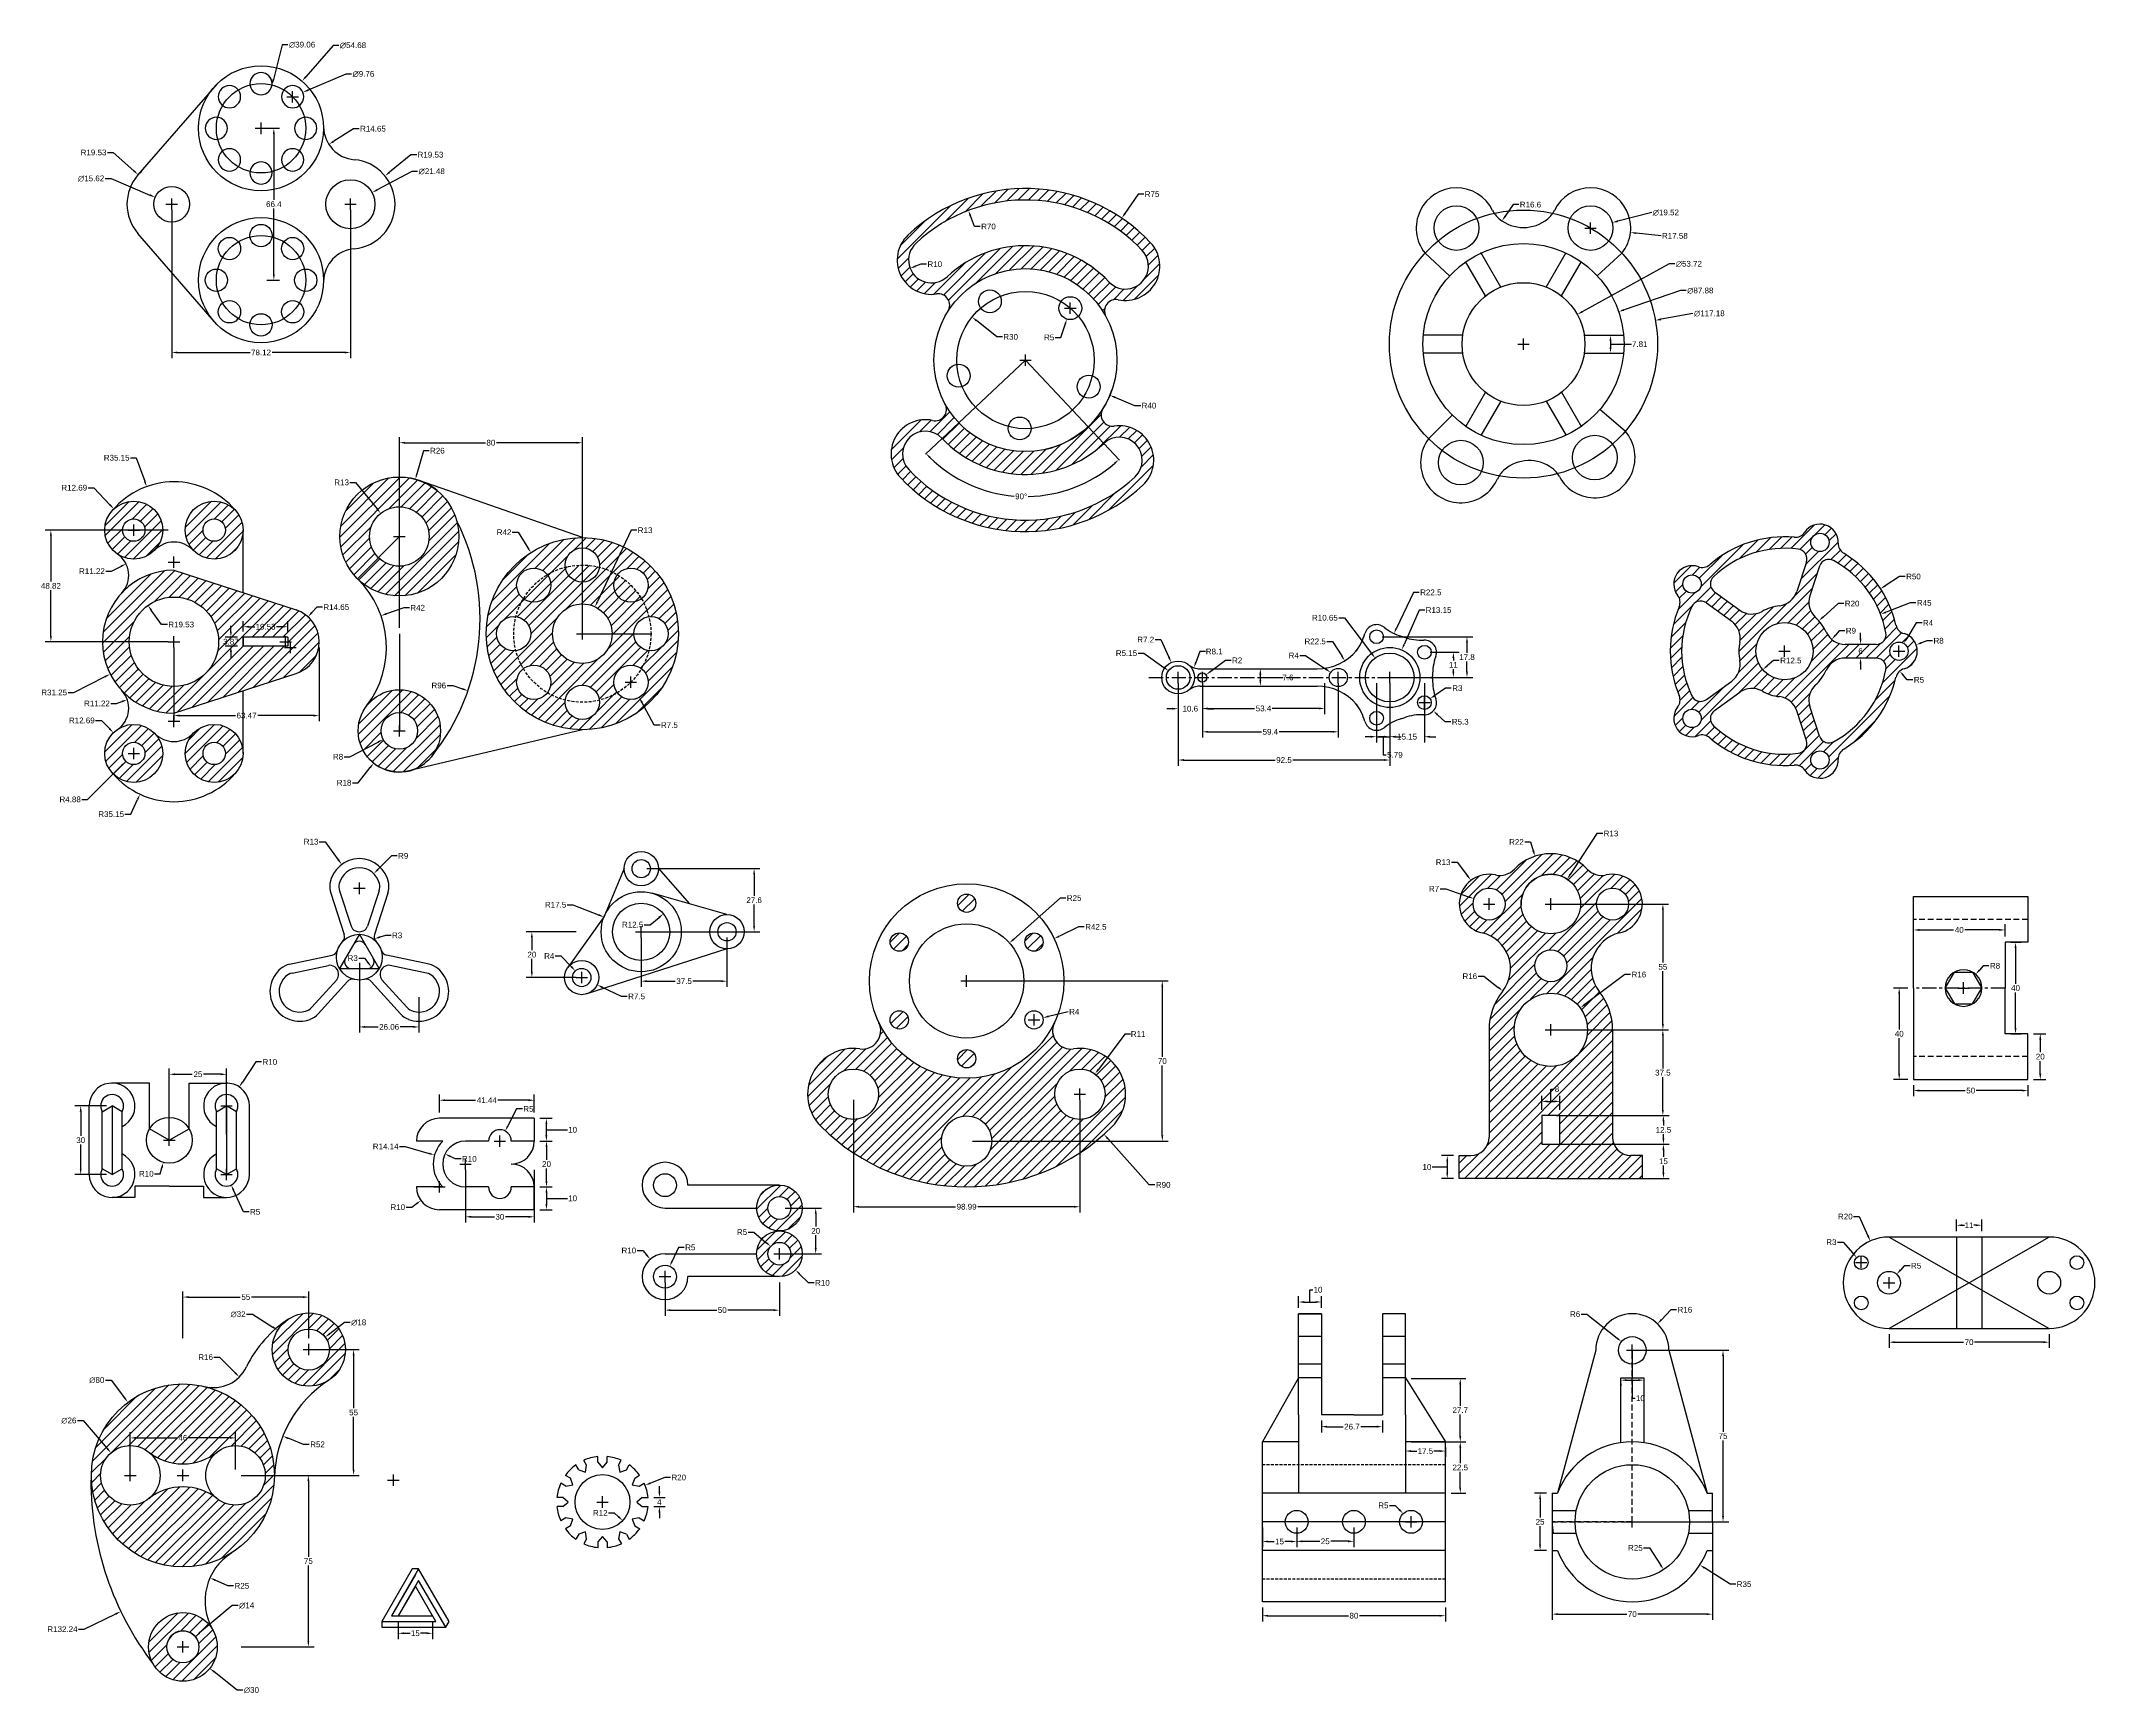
# Model space of a CAD drawing. Header units: millimetres. Extents: x -10 to 888, y 10 to 733.
import ezdxf

# ---------------------------------------------------------------- set-up
doc = ezdxf.new("R2010")
doc.units = ezdxf.units.MM
for name, pattern in [('CENTER', [2, 1.25, -0.25, 0.25, -0.25]), ('DASHED', [0.75, 0.5, -0.25]), ('HIDDEN', [0.375, 0.25, -0.125])]:
    doc.linetypes.add(name, pattern=pattern)
doc.styles.get("Standard").update_dxf_attribs({"font": 'arial.ttf'})
doc.dimstyles.new('Copy of ISO-25', dxfattribs={"dimtxt": 2.5, "dimasz": 2.5, "dimexe": 2.5, "dimexo": 2.5, "dimtad": 0, "dimtih": 1, "dimtoh": 1, "dimdsep": 46, "dimtxsty": 'Standard', "dimcen": 2.5, "dimclrd": 1, "dimclre": 3, "dimclrt": 4, "dimadec": 0, "dimazin": 0, "dimtfac": 1, "dimtofl": 0, "dimtmove": 1, "dimatfit": 3, "dimfxl": 1, "dimarcsym": 0})

# ---------------------------------------------------------------- blocks, each defined once
blk = doc.blocks.new('*U1')
for p, q in [((-12.51, 2.97), (-6.61, -15.13)), ((-8.62, 3.96), (-3.59, -11.48)), ((8.62, 3.96), (3.59, -11.48)), ((12.51, 2.97), (6.61, -15.13))]:
    blk.add_line(p, q)
for centre, radius, start, end in [((0, 5.12), 13, 9.16178, 170.83822), ((0, 5.12), 9, 13.47095, 166.52905), ((-3.95, 5.75), 9, 170.83822, 198.03738), ((-2.92, 5.82), 6, 166.52905, 198.03738), ((2.92, 5.82), 6, 341.96262, 13.47095), ((3.95, 5.75), 9, 341.96262, 9.16178), ((-9.47, -16.06), 3, 316.72713, 18.03738), ((-0.74, -10.55), 3, 198.03738, 222.09554), ((0, -9.88), 4, 222.09554, 317.90446), ((0.74, -10.55), 3, 317.90446, 341.96262), ((9.47, -16.06), 3, 161.96262, 223.27287)]:
    blk.add_arc(centre, radius, start, end)
blk = doc.blocks.new('*U2')
at = {"color": 0, "linetype": 'ByBlock', "lineweight": -2, "transparency": 16777216}
blk.add_blockref('*U1', (314.69, 594.41), dxfattribs=at)
for p, rotation in [((293.06, 556.95), 120.0000000000001), ((336.32, 556.95), 240)]:
    blk.add_blockref('*U1', p, dxfattribs=dict(at, rotation=rotation))
blk = doc.blocks.new('*U3')
for p, q in [((1.9, 3), (-11.7, 3)), ((1.9, -3), (-11.7, -3))]:
    blk.add_line(p, q)
blk.add_circle((11.9, 0), 4)
for centre, radius, start, end in [((15.46, 12.5), 5, 193.13983, 254.10674), ((-11.7, 12), 9, 204.44334, 270), ((1.9, 7.5), 4.5, 270, 323.1301), ((1.74, 7.28), 4.5, 324.37041, 10.35795), ((11.9, 0), 8, 285.89326, 74.10674), ((11.9, 0), 8, 285.89326, 74.10674), ((-11.7, -12), 9, 90, 155.55666), ((1.9, -7.5), 4.5, 36.8699, 90), ((1.74, -7.28), 4.5, 349.64205, 35.62959), ((15.46, -12.5), 5, 105.89326, 166.86017)]:
    blk.add_arc(centre, radius, start, end)
blk = doc.blocks.new('*U4')
at = {"color": 0, "linetype": 'ByBlock', "lineweight": -2, "transparency": 16777216}
for p, rotation in [((160.57, 604.21), 71.99999999999999), ((117.97, 590.37), 144), ((117.97, 545.57), 216), ((160.57, 531.73), 287.9999999999999)]:
    blk.add_blockref('*U3', p, dxfattribs=dict(at, rotation=rotation))
blk.add_blockref('*U3', (186.9, 567.97), dxfattribs=at)
blk = doc.blocks.new('*U5')
for p, q in [((-0.07, 2), (-2.45, 0)), ((-2.45, 0), (-0.07, -2)), ((-0.07, 2), (2.45, 2)), ((-0.07, -2), (2.45, -1.98))]:
    blk.add_line(p, q)
blk = doc.blocks.new('*U6')
at = {"color": 0, "linetype": 'ByBlock', "lineweight": -2, "transparency": 16777216}
for p, rotation in [((315.18, 303.43), 120), ((323.91, 305.77), 90), ((332.63, 303.43), 59.99999999999999), ((308.79, 297.05), 150), ((339.02, 297.05), 29.99999999999998), ((306.46, 288.32), 180), ((308.79, 279.6), 209.9999999999999), ((339.02, 279.6), 329.9999999999999), ((315.18, 273.21), 239.9999999999999), ((323.91, 270.87), 269.9999999999999), ((332.63, 273.21), 299.9999999999999)]:
    blk.add_blockref('*U5', p, dxfattribs=dict(at, rotation=rotation))
blk.add_blockref('*U5', (341.36, 288.32), dxfattribs=at)
blk = doc.blocks.new('*U7')
blk.add_circle((0, 0), 5)
blk = doc.blocks.new('*U8')
at = {"color": 0, "linetype": 'ByBlock', "lineweight": -2, "transparency": 16777216}
for p, rotation in [((1594.73, 368.8), 71.99999999999999), ((1561.19, 357.9), 144), ((1561.19, 322.63), 215.9999999999999), ((1594.73, 311.73), 287.9999999999999)]:
    blk.add_blockref('*U7', p, dxfattribs=dict(at, rotation=rotation))
blk.add_blockref('*U7', (1615.46, 340.27), dxfattribs=at)
blk = doc.blocks.new('*U9')
blk.add_circle((0, 0), 4)
blk = doc.blocks.new('*U10')
at = {"color": 0, "linetype": 'ByBlock', "lineweight": -2, "transparency": 16777216}
blk.add_blockref('*U9', (1631.78, 113.92), dxfattribs=at)
for p, rotation in [((1602.34, 96.92), 59.99999999999999), ((1661.23, 96.92), 299.9999999999999), ((1602.34, 62.92), 120), ((1661.23, 62.92), 240), ((1631.78, 45.92), 180)]:
    blk.add_blockref('*U9', p, dxfattribs=dict(at, rotation=rotation))
blk = doc.blocks.new('*U11')
blk.add_circle((0, 0), 7.5)
blk = doc.blocks.new('*U12')
at = {"color": 0, "linetype": 'ByBlock', "lineweight": -2, "transparency": 16777216}
for p, rotation in [((327.21, -150.13), 89.99999999999997), ((305.99, -158.91), 134.9999999999999), ((348.42, -158.91), 44.99999999999999), ((297.21, -180.13), 180), ((305.99, -201.34), 225), ((348.42, -201.34), 314.9999999999999), ((327.21, -210.13), 269.9999999999999)]:
    blk.add_blockref('*U11', p, dxfattribs=dict(at, rotation=rotation))
blk.add_blockref('*U11', (357.21, -180.13), dxfattribs=at)
blk = doc.blocks.new('*D13')
at = {"color": 1, "lineweight": -2, "transparency": 16777216}
for p, q in [((476.75, 470.83), (479.25, 470.83)), ((479.25, 470.83), (482.8, 463.08))]:
    blk.add_line(p, q, dxfattribs=at)
at = {"color": 3, "lineweight": -2, "transparency": 16777216}
for p, q in [((484.34, 454.27), (489.34, 454.27)), ((486.84, 451.77), (486.84, 456.77))]:
    blk.add_line(p, q, dxfattribs=at)
at = {"color": 1, "transparency": 16777216}
blk.add_solid([(483.17, 463.26), (482.42, 462.91), (483.84, 460.81)], dxfattribs=at)
at = {"layer": 'Defpoints', "color": 0, "transparency": 16777216}
for p in [(483.84, 460.81), (486.84, 454.27)]:
    blk.add_point(p, dxfattribs=at)
at = {"color": 4, "transparency": 16777216, "insert": (472.66, 470.83), "char_height": 2.5, "attachment_point": 5}
blk.add_mtext('R7.2', dxfattribs=at)
blk = doc.blocks.new('*D14')
at = {"color": 1, "lineweight": -2, "transparency": 16777216}
for p, q in [((469.31, 464.92), (471.81, 464.92)), ((471.81, 464.92), (480.59, 458.69))]:
    blk.add_line(p, q, dxfattribs=at)
at = {"color": 3, "lineweight": -2, "transparency": 16777216}
for p, q in [((484.34, 454.27), (489.34, 454.27)), ((486.84, 451.77), (486.84, 456.77))]:
    blk.add_line(p, q, dxfattribs=at)
at = {"color": 1, "transparency": 16777216}
blk.add_solid([(480.84, 459.03), (480.35, 458.35), (482.63, 457.24)], dxfattribs=at)
at = {"layer": 'Defpoints', "color": 0, "transparency": 16777216}
for p in [(482.63, 457.24), (486.84, 454.27)]:
    blk.add_point(p, dxfattribs=at)
at = {"color": 4, "transparency": 16777216, "insert": (464.23, 464.92), "char_height": 2.5, "attachment_point": 5}
blk.add_mtext('R5.15', dxfattribs=at)
blk = doc.blocks.new('*D15')
at = {"color": 1, "lineweight": -2, "transparency": 16777216}
for p, q in [((496.26, 465.61), (494.57, 460.89)), ((498.76, 465.61), (496.26, 465.61))]:
    blk.add_line(p, q, dxfattribs=at)
at = {"color": 1, "transparency": 16777216}
blk.add_solid([(494.18, 461.03), (494.96, 460.75), (493.73, 458.54)], dxfattribs=at)
at = {"layer": 'Defpoints', "color": 0, "transparency": 16777216}
for p in [(493.73, 458.54), (496.45, 466.17)]:
    blk.add_point(p, dxfattribs=at)
at = {"color": 4, "transparency": 16777216, "insert": (502.61, 465.61), "char_height": 2.5, "attachment_point": 5}
blk.add_mtext('R8.1', dxfattribs=at)
blk = doc.blocks.new('*D16')
at = {"color": 3, "lineweight": -2, "transparency": 16777216}
for p, q in [((486.84, 451.77), (486.84, 415.68)), ((579.34, 451.77), (579.34, 415.68))]:
    blk.add_line(p, q, dxfattribs=at)
at = {"color": 1, "lineweight": -2, "transparency": 16777216}
for p, q in [((489.34, 418.18), (529.2, 418.18)), ((576.84, 418.18), (536.97, 418.18))]:
    blk.add_line(p, q, dxfattribs=at)
at = {"color": 1, "transparency": 16777216}
for points in [[(489.34, 418.6), (489.34, 417.77), (486.84, 418.18)], [(576.84, 418.6), (576.84, 417.77), (579.34, 418.18)]]:
    blk.add_solid(points, dxfattribs=at)
at = {"layer": 'Defpoints', "color": 0, "transparency": 16777216}
for p in [(486.84, 454.27), (579.34, 454.27), (579.34, 418.18)]:
    blk.add_point(p, dxfattribs=at)
at = {"color": 4, "transparency": 16777216, "insert": (533.09, 418.18), "char_height": 2.5, "attachment_point": 5}
blk.add_mtext('92.5', dxfattribs=at)
blk = doc.blocks.new('*D17')
at = {"color": 3, "lineweight": -2, "transparency": 16777216}
for p, q in [((486.84, 451.77), (486.84, 438.12)), ((497.44, 451.77), (497.44, 438.12))]:
    blk.add_line(p, q, dxfattribs=at)
at = {"color": 1, "lineweight": -2, "transparency": 16777216}
for p, q in [((484.34, 440.62), (481.84, 440.62)), ((499.94, 440.62), (502.44, 440.62))]:
    blk.add_line(p, q, dxfattribs=at)
at = {"color": 1, "transparency": 16777216}
for points in [[(484.34, 441.04), (484.34, 440.2), (486.84, 440.62)], [(499.94, 441.04), (499.94, 440.2), (497.44, 440.62)]]:
    blk.add_solid(points, dxfattribs=at)
at = {"layer": 'Defpoints', "color": 0, "transparency": 16777216}
for p in [(486.84, 454.27), (497.44, 454.27), (497.44, 440.62)]:
    blk.add_point(p, dxfattribs=at)
at = {"color": 4, "transparency": 16777216, "insert": (492.14, 440.62), "char_height": 2.5, "attachment_point": 5}
blk.add_mtext('10.6', dxfattribs=at)
blk = doc.blocks.new('*D18')
at = {"color": 3, "lineweight": -2, "transparency": 16777216}
for p, q in [((497.44, 451.77), (497.44, 438.23)), ((550.84, 451.77), (550.84, 438.23))]:
    blk.add_line(p, q, dxfattribs=at)
at = {"color": 1, "lineweight": -2, "transparency": 16777216}
for p, q in [((499.94, 440.73), (520.27, 440.73)), ((548.34, 440.73), (528, 440.73))]:
    blk.add_line(p, q, dxfattribs=at)
at = {"color": 1, "transparency": 16777216}
for points in [[(499.94, 441.15), (499.94, 440.31), (497.44, 440.73)], [(548.34, 441.15), (548.34, 440.31), (550.84, 440.73)]]:
    blk.add_solid(points, dxfattribs=at)
at = {"layer": 'Defpoints', "color": 0, "transparency": 16777216}
for p in [(497.44, 454.27), (550.84, 454.27), (550.84, 440.73)]:
    blk.add_point(p, dxfattribs=at)
at = {"color": 4, "transparency": 16777216, "insert": (524.14, 440.73), "char_height": 2.5, "attachment_point": 5}
blk.add_mtext('53.4', dxfattribs=at)
blk = doc.blocks.new('*D19')
at = {"color": 3, "lineweight": -2, "transparency": 16777216}
for p, q in [((497.44, 451.77), (497.44, 428.01)), ((556.84, 451.77), (556.84, 428.01))]:
    blk.add_line(p, q, dxfattribs=at)
at = {"color": 1, "lineweight": -2, "transparency": 16777216}
for p, q in [((499.94, 430.51), (523.27, 430.51)), ((554.34, 430.51), (531, 430.51))]:
    blk.add_line(p, q, dxfattribs=at)
at = {"color": 1, "transparency": 16777216}
for points in [[(499.94, 430.93), (499.94, 430.1), (497.44, 430.51)], [(554.34, 430.93), (554.34, 430.1), (556.84, 430.51)]]:
    blk.add_solid(points, dxfattribs=at)
at = {"layer": 'Defpoints', "color": 0, "transparency": 16777216}
for p in [(497.44, 454.27), (556.84, 454.27), (556.84, 430.51)]:
    blk.add_point(p, dxfattribs=at)
at = {"color": 4, "transparency": 16777216, "insert": (527.14, 430.51), "char_height": 2.5, "attachment_point": 5}
blk.add_mtext('59.4', dxfattribs=at)
blk = doc.blocks.new('*D20')
at = {"color": 1, "lineweight": -2, "transparency": 16777216}
for p, q in [((592.11, 483.75), (585.56, 468.63)), ((594.61, 483.75), (592.11, 483.75))]:
    blk.add_line(p, q, dxfattribs=at)
at = {"color": 3, "lineweight": -2, "transparency": 16777216}
for p, q in [((576.84, 454.27), (581.84, 454.27)), ((579.34, 451.77), (579.34, 456.77))]:
    blk.add_line(p, q, dxfattribs=at)
at = {"color": 1, "transparency": 16777216}
blk.add_solid([(585.18, 468.79), (585.94, 468.46), (584.56, 466.33)], dxfattribs=at)
at = {"layer": 'Defpoints', "color": 0, "transparency": 16777216}
for p in [(584.56, 466.33), (579.34, 454.27)]:
    blk.add_point(p, dxfattribs=at)
at = {"color": 4, "transparency": 16777216, "insert": (600.66, 483.75), "char_height": 2.5, "attachment_point": 5}
blk.add_mtext('R13.15', dxfattribs=at)
blk = doc.blocks.new('*D21')
at = {"color": 1, "lineweight": -2, "transparency": 16777216}
for p, q in [((551.79, 470.04), (554.29, 470.04)), ((554.29, 470.04), (558.33, 463.69))]:
    blk.add_line(p, q, dxfattribs=at)
at = {"color": 1, "transparency": 16777216}
blk.add_solid([(558.68, 463.92), (557.98, 463.47), (559.68, 461.58)], dxfattribs=at)
at = {"layer": 'Defpoints', "color": 0, "transparency": 16777216}
for p in [(547.59, 480.57), (559.68, 461.58)]:
    blk.add_point(p, dxfattribs=at)
at = {"color": 4, "transparency": 16777216, "insert": (546.71, 470.04), "char_height": 2.5, "attachment_point": 5}
blk.add_mtext('R22.5', dxfattribs=at)
blk = doc.blocks.new('*D22')
at = {"color": 1, "lineweight": -2, "transparency": 16777216}
for p, q in [((589.69, 491.47), (582.25, 475.79)), ((592.19, 491.47), (589.69, 491.47))]:
    blk.add_line(p, q, dxfattribs=at)
at = {"color": 1, "transparency": 16777216}
blk.add_solid([(581.87, 475.97), (582.62, 475.61), (581.17, 473.53)], dxfattribs=at)
at = {"layer": 'Defpoints', "color": 0, "transparency": 16777216}
for p in [(590.82, 493.85), (581.17, 473.53)]:
    blk.add_point(p, dxfattribs=at)
at = {"color": 4, "transparency": 16777216, "insert": (597.27, 491.47), "char_height": 2.5, "attachment_point": 5}
blk.add_mtext('R22.5', dxfattribs=at)
blk = doc.blocks.new('*D23')
at = {"color": 3, "lineweight": -2, "transparency": 16777216}
for p, q in [((591.98, 443.26), (596.98, 443.26)), ((594.48, 440.76), (594.48, 445.76))]:
    blk.add_line(p, q, dxfattribs=at)
at = {"color": 1, "lineweight": -2, "transparency": 16777216}
for p, q in [((603.55, 434.9), (600.21, 437.97)), ((606.05, 434.9), (603.55, 434.9))]:
    blk.add_line(p, q, dxfattribs=at)
at = {"color": 1, "transparency": 16777216}
blk.add_solid([(600.5, 438.28), (599.93, 437.67), (598.38, 439.67)], dxfattribs=at)
at = {"layer": 'Defpoints', "color": 0, "transparency": 16777216}
for p in [(594.48, 443.26), (598.38, 439.67)]:
    blk.add_point(p, dxfattribs=at)
at = {"color": 4, "transparency": 16777216, "insert": (610.14, 434.9), "char_height": 2.5, "attachment_point": 5}
blk.add_mtext('R5.3', dxfattribs=at)
blk = doc.blocks.new('*D24')
at = {"color": 1, "lineweight": -2, "transparency": 16777216}
for p, q in [((603.71, 449.6), (599.01, 446.38)), ((606.21, 449.6), (603.71, 449.6))]:
    blk.add_line(p, q, dxfattribs=at)
at = {"color": 3, "lineweight": -2, "transparency": 16777216}
for p, q in [((591.98, 443.26), (596.98, 443.26)), ((594.48, 440.76), (594.48, 445.76))]:
    blk.add_line(p, q, dxfattribs=at)
at = {"color": 1, "transparency": 16777216}
blk.add_solid([(598.78, 446.72), (599.25, 446.03), (596.95, 444.96)], dxfattribs=at)
at = {"layer": 'Defpoints', "color": 0, "transparency": 16777216}
for p in [(594.48, 443.26), (596.95, 444.96)]:
    blk.add_point(p, dxfattribs=at)
at = {"color": 4, "transparency": 16777216, "insert": (608.85, 449.6), "char_height": 2.5, "attachment_point": 5}
blk.add_mtext('R3', dxfattribs=at)
blk = doc.blocks.new('*D25')
at = {"color": 1, "lineweight": -2, "transparency": 16777216}
for p, q in [((539.98, 463.89), (542.48, 463.89)), ((542.48, 463.89), (551.44, 457.88))]:
    blk.add_line(p, q, dxfattribs=at)
at = {"color": 3, "lineweight": -2, "transparency": 16777216}
for p, q in [((554.34, 454.27), (559.34, 454.27)), ((556.84, 451.77), (556.84, 456.77))]:
    blk.add_line(p, q, dxfattribs=at)
at = {"color": 1, "transparency": 16777216}
blk.add_solid([(551.67, 458.23), (551.2, 457.54), (553.51, 456.49)], dxfattribs=at)
at = {"layer": 'Defpoints', "color": 0, "transparency": 16777216}
for p in [(553.51, 456.49), (556.84, 454.27)]:
    blk.add_point(p, dxfattribs=at)
at = {"color": 4, "transparency": 16777216, "insert": (537.35, 463.89), "char_height": 2.5, "attachment_point": 5}
blk.add_mtext('R4', dxfattribs=at)
blk = doc.blocks.new('*D26')
at = {"color": 3, "lineweight": -2, "transparency": 16777216}
for p, q in [((579.34, 451.77), (579.34, 425.87)), ((594.48, 451.77), (594.48, 425.87))]:
    blk.add_line(p, q, dxfattribs=at)
at = {"color": 1, "lineweight": -2, "transparency": 16777216}
for p, q in [((576.84, 428.37), (574.34, 428.37)), ((596.98, 428.37), (599.48, 428.37))]:
    blk.add_line(p, q, dxfattribs=at)
at = {"color": 1, "transparency": 16777216}
for points in [[(576.84, 428.79), (576.84, 427.95), (579.34, 428.37)], [(596.98, 428.79), (596.98, 427.95), (594.48, 428.37)]]:
    blk.add_solid(points, dxfattribs=at)
at = {"layer": 'Defpoints', "color": 0, "transparency": 16777216}
for p in [(579.34, 454.27), (594.48, 454.27), (579.34, 428.37)]:
    blk.add_point(p, dxfattribs=at)
at = {"color": 4, "transparency": 16777216, "insert": (586.91, 428.37), "char_height": 2.5, "attachment_point": 5}
blk.add_mtext('15.15', dxfattribs=at)
blk = doc.blocks.new('*D27')
at = {"color": 3, "lineweight": -2, "transparency": 16777216}
for p, q in [((573.55, 451.77), (573.55, 425.87)), ((579.34, 451.77), (579.34, 425.87))]:
    blk.add_line(p, q, dxfattribs=at)
at = {"color": 1, "lineweight": -2, "transparency": 16777216}
for p, q in [((571.05, 428.37), (568.55, 428.37)), ((573.55, 428.37), (579.34, 428.37)), ((576.44, 428.37), (576.44, 420.45)), ((581.84, 428.37), (584.34, 428.37)), ((576.44, 420.45), (577.69, 420.45))]:
    blk.add_line(p, q, dxfattribs=at)
at = {"color": 1, "transparency": 16777216}
for points in [[(571.05, 428.79), (571.05, 427.95), (573.55, 428.37)], [(581.84, 428.79), (581.84, 427.95), (579.34, 428.37)]]:
    blk.add_solid(points, dxfattribs=at)
at = {"layer": 'Defpoints', "color": 0, "transparency": 16777216}
for p in [(573.55, 454.27), (579.34, 454.27), (579.34, 428.37)]:
    blk.add_point(p, dxfattribs=at)
at = {"color": 4, "transparency": 16777216, "insert": (581.57, 420.45), "char_height": 2.5, "attachment_point": 5}
blk.add_mtext('5.79', dxfattribs=at)
blk = doc.blocks.new('*D28')
at = {"color": 3, "lineweight": -2, "transparency": 16777216}
for p, q in [((596.98, 465.27), (609.63, 465.27)), ((596.98, 454.27), (609.63, 454.27))]:
    blk.add_line(p, q, dxfattribs=at)
at = {"color": 1, "lineweight": -2, "transparency": 16777216}
for p, q in [((607.13, 462.77), (607.13, 461.65)), ((607.13, 456.77), (607.13, 457.89))]:
    blk.add_line(p, q, dxfattribs=at)
at = {"color": 1, "transparency": 16777216}
for points in [[(606.71, 462.77), (607.55, 462.77), (607.13, 465.27)], [(606.71, 456.77), (607.55, 456.77), (607.13, 454.27)]]:
    blk.add_solid(points, dxfattribs=at)
at = {"layer": 'Defpoints', "color": 0, "transparency": 16777216}
for p in [(594.48, 465.27), (607.13, 465.27), (594.48, 454.27)]:
    blk.add_point(p, dxfattribs=at)
at = {"color": 4, "transparency": 16777216, "insert": (607.13, 459.77), "char_height": 2.5, "attachment_point": 5}
blk.add_mtext('11', dxfattribs=at)
blk = doc.blocks.new('*D29')
at = {"color": 3, "lineweight": -2, "transparency": 16777216}
for p, q in [((576.05, 472.07), (615.58, 472.07)), ((576.05, 454.27), (615.58, 454.27))]:
    blk.add_line(p, q, dxfattribs=at)
at = {"color": 1, "lineweight": -2, "transparency": 16777216}
for p, q in [((613.08, 469.57), (613.08, 465.07)), ((613.08, 456.77), (613.08, 461.27))]:
    blk.add_line(p, q, dxfattribs=at)
at = {"color": 1, "transparency": 16777216}
for points in [[(612.67, 469.57), (613.5, 469.57), (613.08, 472.07)], [(612.67, 456.77), (613.5, 456.77), (613.08, 454.27)]]:
    blk.add_solid(points, dxfattribs=at)
at = {"layer": 'Defpoints', "color": 0, "transparency": 16777216}
for p in [(573.55, 472.07), (573.55, 454.27), (613.08, 454.27)]:
    blk.add_point(p, dxfattribs=at)
at = {"color": 4, "transparency": 16777216, "insert": (613.08, 463.17), "char_height": 2.5, "attachment_point": 5}
blk.add_mtext('17.8', dxfattribs=at)
blk = doc.blocks.new('*D30')
at = {"color": 3, "lineweight": -2, "transparency": 16777216}
for p, q in [((524.52, 458.07), (525.26, 458.07)), ((524.52, 450.47), (525.26, 450.47))]:
    blk.add_line(p, q, dxfattribs=at)
at = {"color": 1, "lineweight": -2, "transparency": 16777216}
for p, q in [((522.76, 452.97), (522.76, 455.57)), ((522.76, 454.27), (530.68, 454.27)), ((530.68, 454.27), (531.93, 454.27))]:
    blk.add_line(p, q, dxfattribs=at)
at = {"color": 1, "transparency": 16777216}
for points in [[(522.34, 455.57), (523.18, 455.57), (522.76, 458.07)], [(522.34, 452.97), (523.18, 452.97), (522.76, 450.47)]]:
    blk.add_solid(points, dxfattribs=at)
at = {"layer": 'Defpoints', "color": 0, "transparency": 16777216}
for p in [(522.02, 458.07), (522.76, 458.07), (522.02, 450.47)]:
    blk.add_point(p, dxfattribs=at)
at = {"color": 4, "transparency": 16777216, "insert": (534.82, 454.27), "char_height": 2.5, "attachment_point": 5}
blk.add_mtext('7.6', dxfattribs=at)
blk = doc.blocks.new('*D31')
at = {"color": 1, "lineweight": -2, "transparency": 16777216}
for p, q in [((507.52, 461.76), (501.05, 456.95)), ((510.02, 461.76), (507.52, 461.76))]:
    blk.add_line(p, q, dxfattribs=at)
at = {"color": 3, "lineweight": -2, "transparency": 16777216}
for p, q in [((494.94, 454.27), (499.94, 454.27)), ((497.44, 451.77), (497.44, 456.77))]:
    blk.add_line(p, q, dxfattribs=at)
at = {"color": 1, "transparency": 16777216}
blk.add_solid([(500.8, 457.29), (501.29, 456.62), (499.04, 455.46)], dxfattribs=at)
at = {"layer": 'Defpoints', "color": 0, "transparency": 16777216}
for p in [(497.44, 454.27), (499.04, 455.46)]:
    blk.add_point(p, dxfattribs=at)
at = {"color": 4, "transparency": 16777216, "insert": (512.64, 461.76), "char_height": 2.5, "attachment_point": 5}
blk.add_mtext('R2', dxfattribs=at)
blk = doc.blocks.new('*D32')
at = {"color": 1, "lineweight": -2, "transparency": 16777216}
for p, q in [((557.02, 480.38), (559.52, 480.38)), ((559.52, 480.38), (571.39, 464.74))]:
    blk.add_line(p, q, dxfattribs=at)
at = {"color": 3, "lineweight": -2, "transparency": 16777216}
for p, q in [((576.84, 454.27), (581.84, 454.27)), ((579.34, 451.77), (579.34, 456.77))]:
    blk.add_line(p, q, dxfattribs=at)
at = {"color": 1, "transparency": 16777216}
blk.add_solid([(571.72, 464.99), (571.06, 464.49), (572.9, 462.75)], dxfattribs=at)
at = {"layer": 'Defpoints', "color": 0, "transparency": 16777216}
for p in [(572.9, 462.75), (579.34, 454.27)]:
    blk.add_point(p, dxfattribs=at)
at = {"color": 4, "transparency": 16777216, "insert": (550.97, 480.38), "char_height": 2.5, "attachment_point": 5}
blk.add_mtext('R10.65', dxfattribs=at)
blk = doc.blocks.new('*D33')
at = {"color": 1, "lineweight": -2, "transparency": 16777216}
for p, q in [((79.69, 175.82), (82.19, 175.82)), ((82.19, 175.82), (91.16, 170.21))]:
    blk.add_line(p, q, dxfattribs=at)
at = {"color": 3, "lineweight": -2, "transparency": 16777216}
for p, q in [((106.84, 157.9), (106.84, 162.9)), ((104.34, 160.4), (109.34, 160.4))]:
    blk.add_line(p, q, dxfattribs=at)
at = {"color": 1, "transparency": 16777216}
blk.add_solid([(91.38, 170.56), (90.94, 169.86), (93.28, 168.88)], dxfattribs=at)
at = {"layer": 'Defpoints', "color": 0, "transparency": 16777216}
for p in [(93.28, 168.88), (120.41, 151.91)]:
    blk.add_point(p, dxfattribs=at)
at = {"color": 4, "transparency": 16777216, "insert": (75.92, 175.82), "char_height": 2.5, "attachment_point": 5}
blk.add_mtext('∅32', dxfattribs=at)
blk = doc.blocks.new('*D34')
at = {"color": 1, "lineweight": -2, "transparency": 16777216}
for p, q in [((122.38, 172.23), (115.99, 167.36)), ((124.88, 172.23), (122.38, 172.23))]:
    blk.add_line(p, q, dxfattribs=at)
at = {"color": 3, "lineweight": -2, "transparency": 16777216}
for p, q in [((106.84, 157.9), (106.84, 162.9)), ((104.34, 160.4), (109.34, 160.4))]:
    blk.add_line(p, q, dxfattribs=at)
at = {"color": 1, "transparency": 16777216}
blk.add_solid([(115.74, 167.7), (116.24, 167.03), (114, 165.85)], dxfattribs=at)
at = {"layer": 'Defpoints', "color": 0, "transparency": 16777216}
for p in [(114, 165.85), (99.68, 154.95)]:
    blk.add_point(p, dxfattribs=at)
at = {"color": 4, "transparency": 16777216, "insert": (128.66, 172.23), "char_height": 2.5, "attachment_point": 5}
blk.add_mtext('∅18', dxfattribs=at)
blk = doc.blocks.new('*D35')
at = {"color": 3, "lineweight": -2, "transparency": 16777216}
for p, q in [((109.34, 160.4), (128.93, 160.4)), ((109.34, 105.4), (128.93, 105.4))]:
    blk.add_line(p, q, dxfattribs=at)
at = {"color": 1, "lineweight": -2, "transparency": 16777216}
for p, q in [((126.43, 157.9), (126.43, 134.79)), ((126.43, 107.9), (126.43, 131))]:
    blk.add_line(p, q, dxfattribs=at)
at = {"color": 1, "transparency": 16777216}
for points in [[(126.02, 157.9), (126.85, 157.9), (126.43, 160.4)], [(126.02, 107.9), (126.85, 107.9), (126.43, 105.4)]]:
    blk.add_solid(points, dxfattribs=at)
at = {"layer": 'Defpoints', "color": 0, "transparency": 16777216}
for p in [(106.84, 160.4), (106.84, 105.4), (126.43, 105.4)]:
    blk.add_point(p, dxfattribs=at)
at = {"color": 4, "transparency": 16777216, "insert": (126.43, 132.9), "char_height": 2.5, "attachment_point": 5}
blk.add_mtext('55', dxfattribs=at)
blk = doc.blocks.new('*D36')
at = {"color": 1, "lineweight": -2, "transparency": 16777216}
for p, q in [((5.75, 129.36), (8.25, 129.36)), ((8.25, 129.36), (18.74, 117.15))]:
    blk.add_line(p, q, dxfattribs=at)
at = {"color": 3, "lineweight": -2, "transparency": 16777216}
for p, q in [((28.84, 102.9), (28.84, 107.9)), ((26.34, 105.4), (31.34, 105.4))]:
    blk.add_line(p, q, dxfattribs=at)
at = {"color": 1, "transparency": 16777216}
blk.add_solid([(19.06, 117.43), (18.42, 116.88), (20.37, 115.26)], dxfattribs=at)
at = {"layer": 'Defpoints', "color": 0, "transparency": 16777216}
for p in [(20.37, 115.26), (37.31, 95.54)]:
    blk.add_point(p, dxfattribs=at)
at = {"color": 4, "transparency": 16777216, "insert": (1.97, 129.36), "char_height": 2.5, "attachment_point": 5}
blk.add_mtext('∅26', dxfattribs=at)
blk = doc.blocks.new('*D37')
at = {"color": 1, "lineweight": -2, "transparency": 16777216}
for p, q in [((17.97, 147.03), (20.47, 147.03)), ((20.47, 147.03), (26.26, 139.34))]:
    blk.add_line(p, q, dxfattribs=at)
at = {"color": 3, "lineweight": -2, "transparency": 16777216}
for p, q in [((51.84, 102.9), (51.84, 107.9)), ((49.34, 105.4), (54.34, 105.4))]:
    blk.add_line(p, q, dxfattribs=at)
at = {"color": 1, "transparency": 16777216}
blk.add_solid([(26.6, 139.59), (25.93, 139.09), (27.77, 137.34)], dxfattribs=at)
at = {"layer": 'Defpoints', "color": 0, "transparency": 16777216}
for p in [(27.77, 137.34), (75.91, 73.45)]:
    blk.add_point(p, dxfattribs=at)
at = {"color": 4, "transparency": 16777216, "insert": (14.2, 147.03), "char_height": 2.5, "attachment_point": 5}
blk.add_mtext('∅80', dxfattribs=at)
blk = doc.blocks.new('*D38')
at = {"color": 1, "lineweight": -2, "transparency": 16777216}
for p, q in [((73.41, 48.49), (59.12, 36.5)), ((75.91, 48.49), (73.41, 48.49))]:
    blk.add_line(p, q, dxfattribs=at)
at = {"color": 3, "lineweight": -2, "transparency": 16777216}
for p, q in [((49.34, 30.4), (54.34, 30.4)), ((51.84, 27.9), (51.84, 32.9))]:
    blk.add_line(p, q, dxfattribs=at)
blk.add_arc((51.84, 30.4), 7, 19.52142, 159.53324, dxfattribs=at)
at = {"color": 1, "transparency": 16777216}
blk.add_solid([(58.85, 36.82), (59.39, 36.18), (57.21, 34.9)], dxfattribs=at)
at = {"layer": 'Defpoints', "color": 0, "transparency": 16777216}
for p in [(57.21, 34.9), (46.48, 25.9)]:
    blk.add_point(p, dxfattribs=at)
at = {"color": 4, "transparency": 16777216, "insert": (79.68, 48.49), "char_height": 2.5, "attachment_point": 5}
blk.add_mtext('∅14', dxfattribs=at)
blk = doc.blocks.new('*D39')
at = {"color": 3, "lineweight": -2, "transparency": 16777216}
for p, q in [((49.34, 30.4), (54.34, 30.4)), ((51.84, 27.9), (51.84, 32.9))]:
    blk.add_line(p, q, dxfattribs=at)
at = {"color": 1, "lineweight": -2, "transparency": 16777216}
for p, q in [((75.51, 11.48), (65.51, 19.47)), ((78.01, 11.48), (75.51, 11.48))]:
    blk.add_line(p, q, dxfattribs=at)
at = {"color": 1, "transparency": 16777216}
blk.add_solid([(65.77, 19.8), (65.25, 19.15), (63.56, 21.03)], dxfattribs=at)
at = {"layer": 'Defpoints', "color": 0, "transparency": 16777216}
for p in [(40.12, 39.76), (63.56, 21.03)]:
    blk.add_point(p, dxfattribs=at)
at = {"color": 4, "transparency": 16777216, "insert": (81.78, 11.48), "char_height": 2.5, "attachment_point": 5}
blk.add_mtext('∅30', dxfattribs=at)
blk = doc.blocks.new('*D40')
at = {"color": 3, "lineweight": -2, "transparency": 16777216}
for p, q in [((141.32, 103.33), (146.32, 103.33)), ((143.82, 100.83), (143.82, 105.83))]:
    blk.add_line(p, q, dxfattribs=at)
at = {"color": 1, "lineweight": -2, "transparency": 16777216}
for p, q in [((6.18, 38.17), (8.68, 38.17)), ((8.68, 38.17), (22.45, 44.81))]:
    blk.add_line(p, q, dxfattribs=at)
at = {"color": 1, "transparency": 16777216}
blk.add_solid([(22.27, 45.19), (22.63, 44.44), (24.7, 45.9)], dxfattribs=at)
at = {"layer": 'Defpoints', "color": 0, "transparency": 16777216}
for p in [(143.82, 103.33), (24.7, 45.9)]:
    blk.add_point(p, dxfattribs=at)
at = {"color": 4, "transparency": 16777216, "insert": (-0.83, 38.17), "char_height": 2.5, "attachment_point": 5}
blk.add_mtext('R132.24', dxfattribs=at)
blk = doc.blocks.new('*D41')
at = {"color": 1, "lineweight": -2, "transparency": 16777216}
for p, q in [((71.47, 57.12), (65.94, 59.59)), ((73.97, 57.12), (71.47, 57.12))]:
    blk.add_line(p, q, dxfattribs=at)
at = {"color": 1, "transparency": 16777216}
blk.add_solid([(66.11, 59.97), (65.77, 59.21), (63.66, 60.61)], dxfattribs=at)
at = {"layer": 'Defpoints', "color": 0, "transparency": 16777216}
for p in [(63.66, 60.61), (86.48, 50.4)]:
    blk.add_point(p, dxfattribs=at)
at = {"color": 4, "transparency": 16777216, "insert": (77.59, 57.12), "char_height": 2.5, "attachment_point": 5}
blk.add_mtext('R25', dxfattribs=at)
blk = doc.blocks.new('*D42')
at = {"color": 1, "lineweight": -2, "transparency": 16777216}
for p, q in [((65.36, 157.09), (67.86, 157.09)), ((67.86, 157.09), (74.71, 150.2))]:
    blk.add_line(p, q, dxfattribs=at)
at = {"color": 1, "transparency": 16777216}
blk.add_solid([(75, 150.49), (74.41, 149.91), (76.47, 148.43)], dxfattribs=at)
at = {"layer": 'Defpoints', "color": 0, "transparency": 16777216}
for p in [(65.2, 159.78), (76.47, 148.43)]:
    blk.add_point(p, dxfattribs=at)
at = {"color": 4, "transparency": 16777216, "insert": (61.75, 157.09), "char_height": 2.5, "attachment_point": 5}
blk.add_mtext('R16', dxfattribs=at)
blk = doc.blocks.new('*D43')
at = {"color": 1, "lineweight": -2, "transparency": 16777216}
for p, q in [((104.56, 118.95), (97.82, 121.62)), ((107.06, 118.95), (104.56, 118.95))]:
    blk.add_line(p, q, dxfattribs=at)
at = {"color": 1, "transparency": 16777216}
blk.add_solid([(97.98, 122.01), (97.67, 121.24), (95.5, 122.55)], dxfattribs=at)
at = {"layer": 'Defpoints', "color": 0, "transparency": 16777216}
for p in [(95.5, 122.55), (143.82, 103.33)]:
    blk.add_point(p, dxfattribs=at)
at = {"color": 4, "transparency": 16777216, "insert": (110.66, 118.95), "char_height": 2.5, "attachment_point": 5}
blk.add_mtext('R52', dxfattribs=at)
blk = doc.blocks.new('*D44')
at = {"color": 3, "lineweight": -2, "transparency": 16777216}
for p, q in [((77.34, 105.4), (109.15, 105.4)), ((77.34, 30.4), (109.15, 30.4))]:
    blk.add_line(p, q, dxfattribs=at)
at = {"color": 1, "lineweight": -2, "transparency": 16777216}
for p, q in [((106.65, 102.9), (106.65, 69.79)), ((106.65, 32.9), (106.65, 66))]:
    blk.add_line(p, q, dxfattribs=at)
at = {"color": 1, "transparency": 16777216}
for points in [[(106.24, 102.9), (107.07, 102.9), (106.65, 105.4)], [(106.24, 32.9), (107.07, 32.9), (106.65, 30.4)]]:
    blk.add_solid(points, dxfattribs=at)
at = {"layer": 'Defpoints', "color": 0, "transparency": 16777216}
for p in [(74.84, 105.4), (74.84, 30.4), (106.65, 30.4)]:
    blk.add_point(p, dxfattribs=at)
at = {"color": 4, "transparency": 16777216, "insert": (106.65, 67.9), "char_height": 2.5, "attachment_point": 5}
blk.add_mtext('75', dxfattribs=at)
blk = doc.blocks.new('*D45')
at = {"color": 3, "lineweight": -2, "transparency": 16777216}
for p, q in [((51.84, 165.4), (51.84, 185.86)), ((106.84, 165.4), (106.84, 185.86))]:
    blk.add_line(p, q, dxfattribs=at)
at = {"color": 1, "lineweight": -2, "transparency": 16777216}
for p, q in [((54.34, 183.36), (76.92, 183.36)), ((104.34, 183.36), (81.77, 183.36))]:
    blk.add_line(p, q, dxfattribs=at)
at = {"color": 1, "transparency": 16777216}
for points in [[(54.34, 183.78), (54.34, 182.95), (51.84, 183.36)], [(104.34, 183.78), (104.34, 182.95), (106.84, 183.36)]]:
    blk.add_solid(points, dxfattribs=at)
at = {"layer": 'Defpoints', "color": 0, "transparency": 16777216}
for p in [(51.84, 183.36), (51.84, 162.9), (106.84, 162.9)]:
    blk.add_point(p, dxfattribs=at)
at = {"color": 4, "transparency": 16777216, "insert": (79.34, 183.36), "char_height": 2.5, "attachment_point": 5}
blk.add_mtext('55', dxfattribs=at)
blk = doc.blocks.new('*D46')
at = {"color": 3, "lineweight": -2, "transparency": 16777216}
for p, q in [((145.92, 41.5), (145.92, 33.86)), ((160.92, 41.5), (160.92, 33.86))]:
    blk.add_line(p, q, dxfattribs=at)
at = {"color": 1, "lineweight": -2, "transparency": 16777216}
for p, q in [((148.42, 36.36), (151.11, 36.36)), ((158.42, 36.36), (155.73, 36.36))]:
    blk.add_line(p, q, dxfattribs=at)
at = {"color": 1, "transparency": 16777216}
for points in [[(148.42, 36.78), (148.42, 35.95), (145.92, 36.36)], [(158.42, 36.78), (158.42, 35.95), (160.92, 36.36)]]:
    blk.add_solid(points, dxfattribs=at)
at = {"layer": 'Defpoints', "color": 0, "transparency": 16777216}
for p in [(145.92, 44), (160.92, 44), (160.92, 36.36)]:
    blk.add_point(p, dxfattribs=at)
at = {"color": 4, "transparency": 16777216, "insert": (153.42, 36.36), "char_height": 2.5, "attachment_point": 5}
blk.add_mtext('15', dxfattribs=at)
blk = doc.blocks.new('*D47')
at = {"color": 1, "lineweight": -2, "transparency": 16777216}
for p, q in [((10.37, 537.23), (12.87, 537.23)), ((12.87, 537.23), (19.92, 529.76))]:
    blk.add_line(p, q, dxfattribs=at)
at = {"color": 3, "lineweight": -2, "transparency": 16777216}
for p, q in [((30.33, 516.21), (30.33, 521.21)), ((27.83, 518.71), (32.83, 518.71))]:
    blk.add_line(p, q, dxfattribs=at)
at = {"color": 1, "transparency": 16777216}
blk.add_solid([(20.22, 530.05), (19.61, 529.47), (21.63, 527.94)], dxfattribs=at)
at = {"layer": 'Defpoints', "color": 0, "transparency": 16777216}
for p in [(21.63, 527.94), (30.33, 518.71)]:
    blk.add_point(p, dxfattribs=at)
at = {"color": 4, "transparency": 16777216, "insert": (4.33, 537.23), "char_height": 2.5, "attachment_point": 5}
blk.add_mtext('R12.69', dxfattribs=at)
blk = doc.blocks.new('*D48')
at = {"color": 1, "lineweight": -2, "transparency": 16777216}
for p, q in [((28.91, 550.34), (31.41, 550.34)), ((31.41, 550.34), (35.12, 540.08))]:
    blk.add_line(p, q, dxfattribs=at)
at = {"color": 3, "lineweight": -2, "transparency": 16777216}
for p, q in [((45.41, 504.67), (50.41, 504.67)), ((47.91, 502.17), (47.91, 507.17))]:
    blk.add_line(p, q, dxfattribs=at)
at = {"color": 1, "transparency": 16777216}
blk.add_solid([(35.51, 540.22), (34.73, 539.94), (35.97, 537.73)], dxfattribs=at)
at = {"layer": 'Defpoints', "color": 0, "transparency": 16777216}
for p in [(35.97, 537.73), (47.91, 504.67)]:
    blk.add_point(p, dxfattribs=at)
at = {"color": 4, "transparency": 16777216, "insert": (22.87, 550.34), "char_height": 2.5, "attachment_point": 5}
blk.add_mtext('R35.15', dxfattribs=at)
blk = doc.blocks.new('*D49')
at = {"color": 1, "lineweight": -2, "transparency": 16777216}
for p, q in [((20.57, 500.76), (24.7, 502.84)), ((18.07, 500.76), (20.57, 500.76))]:
    blk.add_line(p, q, dxfattribs=at)
at = {"color": 1, "transparency": 16777216}
blk.add_solid([(24.51, 503.21), (24.89, 502.47), (26.93, 503.97)], dxfattribs=at)
at = {"layer": 'Defpoints', "color": 0, "transparency": 16777216}
for p in [(26.93, 503.97), (16.91, 498.92)]:
    blk.add_point(p, dxfattribs=at)
at = {"color": 4, "transparency": 16777216, "insert": (12.05, 500.76), "char_height": 2.5, "attachment_point": 5}
blk.add_mtext('R11.22', dxfattribs=at)
blk = doc.blocks.new('*D50')
at = {"color": 1, "lineweight": -2, "transparency": 16777216}
for p, q in [((42.53, 477.41), (38.01, 483.74)), ((45.03, 477.41), (42.53, 477.41))]:
    blk.add_line(p, q, dxfattribs=at)
at = {"color": 1, "transparency": 16777216}
blk.add_solid([(38.35, 483.98), (37.67, 483.5), (36.55, 485.77)], dxfattribs=at)
at = {"layer": 'Defpoints', "color": 0, "transparency": 16777216}
for p in [(36.55, 485.77), (47.91, 469.89)]:
    blk.add_point(p, dxfattribs=at)
at = {"color": 4, "transparency": 16777216, "insert": (51.07, 477.41), "char_height": 2.5, "attachment_point": 5}
blk.add_mtext('R19.53', dxfattribs=at)
blk = doc.blocks.new('*D51')
at = {"color": 3, "lineweight": -2, "transparency": 16777216}
for p, q in [((45.41, 469.89), (50.41, 469.89)), ((47.91, 467.39), (47.91, 472.39))]:
    blk.add_line(p, q, dxfattribs=at)
at = {"color": 1, "lineweight": -2, "transparency": 16777216}
for p, q in [((4.1, 447.7), (17.8, 454.64)), ((1.6, 447.7), (4.1, 447.7))]:
    blk.add_line(p, q, dxfattribs=at)
at = {"color": 1, "transparency": 16777216}
blk.add_solid([(17.61, 455.01), (17.99, 454.27), (20.03, 455.77)], dxfattribs=at)
at = {"layer": 'Defpoints', "color": 0, "transparency": 16777216}
for p in [(47.91, 469.89), (20.03, 455.77)]:
    blk.add_point(p, dxfattribs=at)
at = {"color": 4, "transparency": 16777216, "insert": (-4.45, 447.7), "char_height": 2.5, "attachment_point": 5}
blk.add_mtext('R31.25', dxfattribs=at)
blk = doc.blocks.new('*D52')
at = {"color": 3, "lineweight": -2, "transparency": 16777216}
for p, q in [((30.33, 418.57), (30.33, 423.57)), ((27.83, 421.07), (32.83, 421.07))]:
    blk.add_line(p, q, dxfattribs=at)
at = {"color": 1, "lineweight": -2, "transparency": 16777216}
for p, q in [((10.11, 400.96), (25.1, 415.86)), ((7.61, 400.96), (10.11, 400.96))]:
    blk.add_line(p, q, dxfattribs=at)
at = {"color": 1, "transparency": 16777216}
blk.add_solid([(24.81, 416.16), (25.39, 415.57), (26.87, 417.63)], dxfattribs=at)
at = {"layer": 'Defpoints', "color": 0, "transparency": 16777216}
for p in [(26.87, 417.63), (30.33, 421.07)]:
    blk.add_point(p, dxfattribs=at)
at = {"color": 4, "transparency": 16777216, "insert": (2.54, 400.96), "char_height": 2.5, "attachment_point": 5}
blk.add_mtext('R4.88', dxfattribs=at)
blk = doc.blocks.new('*D53')
at = {"color": 3, "lineweight": -2, "transparency": 16777216}
for p, q in [((45.41, 435.1), (50.41, 435.1)), ((47.91, 432.6), (47.91, 437.6))]:
    blk.add_line(p, q, dxfattribs=at)
at = {"color": 1, "lineweight": -2, "transparency": 16777216}
for p, q in [((29.01, 394.52), (32.02, 400.97)), ((26.51, 394.52), (29.01, 394.52))]:
    blk.add_line(p, q, dxfattribs=at)
at = {"color": 1, "transparency": 16777216}
blk.add_solid([(31.64, 401.15), (32.4, 400.79), (33.07, 403.24)], dxfattribs=at)
at = {"layer": 'Defpoints', "color": 0, "transparency": 16777216}
for p in [(47.91, 435.1), (33.07, 403.24)]:
    blk.add_point(p, dxfattribs=at)
at = {"color": 4, "transparency": 16777216, "insert": (20.47, 394.52), "char_height": 2.5, "attachment_point": 5}
blk.add_mtext('R35.15', dxfattribs=at)
blk = doc.blocks.new('*D54')
at = {"color": 1, "lineweight": -2, "transparency": 16777216}
for p, q in [((13.68, 435.48), (16.18, 435.48)), ((16.18, 435.48), (19.69, 431.9))]:
    blk.add_line(p, q, dxfattribs=at)
at = {"color": 3, "lineweight": -2, "transparency": 16777216}
for p, q in [((30.33, 418.57), (30.33, 423.57)), ((27.83, 421.07), (32.83, 421.07))]:
    blk.add_line(p, q, dxfattribs=at)
at = {"color": 1, "transparency": 16777216}
blk.add_solid([(19.99, 432.19), (19.39, 431.61), (21.44, 430.12)], dxfattribs=at)
at = {"layer": 'Defpoints', "color": 0, "transparency": 16777216}
for p in [(21.44, 430.12), (30.33, 421.07)]:
    blk.add_point(p, dxfattribs=at)
at = {"color": 4, "transparency": 16777216, "insert": (7.63, 435.48), "char_height": 2.5, "attachment_point": 5}
blk.add_mtext('R12.69', dxfattribs=at)
blk = doc.blocks.new('*D55')
at = {"color": 1, "lineweight": -2, "transparency": 16777216}
for p, q in [((20.28, 442.92), (22.78, 442.92)), ((22.78, 442.92), (25.14, 443.74))]:
    blk.add_line(p, q, dxfattribs=at)
at = {"color": 1, "transparency": 16777216}
blk.add_solid([(25, 444.14), (25.28, 443.35), (27.5, 444.57)], dxfattribs=at)
at = {"layer": 'Defpoints', "color": 0, "transparency": 16777216}
for p in [(16.91, 440.86), (27.5, 444.57)]:
    blk.add_point(p, dxfattribs=at)
at = {"color": 4, "transparency": 16777216, "insert": (14.26, 442.92), "char_height": 2.5, "attachment_point": 5}
blk.add_mtext('R11.22', dxfattribs=at)
blk = doc.blocks.new('*D56')
at = {"color": 1, "lineweight": -2, "transparency": 16777216}
for p, q in [((72.8, 474.34), (72.8, 476.84)), ((72.8, 465.47), (72.8, 462.97))]:
    blk.add_line(p, q, dxfattribs=at)
at = {"color": 3, "lineweight": -2, "transparency": 16777216}
for p, q in [((75.68, 471.84), (70.3, 471.84)), ((75.68, 467.97), (70.3, 467.97))]:
    blk.add_line(p, q, dxfattribs=at)
at = {"color": 1, "transparency": 16777216}
for points in [[(72.39, 474.34), (73.22, 474.34), (72.8, 471.84)], [(72.39, 465.47), (73.22, 465.47), (72.8, 467.97)]]:
    blk.add_solid(points, dxfattribs=at)
at = {"layer": 'Defpoints', "color": 0, "transparency": 16777216}
for p in [(72.8, 467.97), (78.18, 471.84), (78.18, 467.97)]:
    blk.add_point(p, dxfattribs=at)
at = {"color": 4, "transparency": 16777216, "insert": (72.8, 469.91), "char_height": 2.5, "attachment_point": 5}
blk.add_mtext('3.87', dxfattribs=at)
blk = doc.blocks.new('*D57')
at = {"color": 3, "lineweight": -2, "transparency": 16777216}
for p, q in [((78.18, 474.34), (78.18, 478.95)), ((97.71, 474.34), (97.71, 478.95))]:
    blk.add_line(p, q, dxfattribs=at)
at = {"color": 1, "lineweight": -2, "transparency": 16777216}
for p, q in [((80.68, 476.45), (83.22, 476.45)), ((95.21, 476.45), (92.67, 476.45))]:
    blk.add_line(p, q, dxfattribs=at)
at = {"color": 1, "transparency": 16777216}
for points in [[(80.68, 476.86), (80.68, 476.03), (78.18, 476.45)], [(95.21, 476.86), (95.21, 476.03), (97.71, 476.45)]]:
    blk.add_solid(points, dxfattribs=at)
at = {"layer": 'Defpoints', "color": 0, "transparency": 16777216}
for p in [(97.71, 476.45), (78.18, 471.84), (97.71, 471.84)]:
    blk.add_point(p, dxfattribs=at)
at = {"color": 4, "transparency": 16777216, "insert": (87.95, 476.45), "char_height": 2.5, "attachment_point": 5}
blk.add_mtext('19.53', dxfattribs=at)
blk = doc.blocks.new('*D58')
at = {"color": 3, "lineweight": -2, "transparency": 16777216}
for p, q in [((47.91, 467.39), (47.91, 435.11)), ((111.38, 467.39), (111.38, 435.11))]:
    blk.add_line(p, q, dxfattribs=at)
at = {"color": 1, "lineweight": -2, "transparency": 16777216}
for p, q in [((50.41, 437.61), (74.8, 437.61)), ((108.88, 437.61), (84.5, 437.61))]:
    blk.add_line(p, q, dxfattribs=at)
at = {"color": 1, "transparency": 16777216}
for points in [[(50.41, 438.03), (50.41, 437.19), (47.91, 437.61)], [(108.88, 438.03), (108.88, 437.19), (111.38, 437.61)]]:
    blk.add_solid(points, dxfattribs=at)
at = {"layer": 'Defpoints', "color": 0, "transparency": 16777216}
for p in [(47.91, 469.89), (111.38, 469.89), (111.38, 437.61)]:
    blk.add_point(p, dxfattribs=at)
at = {"color": 4, "transparency": 16777216, "insert": (79.65, 437.61), "char_height": 2.5, "attachment_point": 5}
blk.add_mtext('63.47', dxfattribs=at)
blk = doc.blocks.new('*D59')
at = {"color": 1, "lineweight": -2, "transparency": 16777216}
for p, q in [((110.3, 485.02), (108.18, 482.66)), ((112.8, 485.02), (110.3, 485.02))]:
    blk.add_line(p, q, dxfattribs=at)
at = {"color": 3, "lineweight": -2, "transparency": 16777216}
for p, q in [((94.23, 469.89), (99.23, 469.89)), ((96.73, 467.39), (96.73, 472.39))]:
    blk.add_line(p, q, dxfattribs=at)
at = {"color": 1, "transparency": 16777216}
blk.add_solid([(107.87, 482.93), (108.49, 482.38), (106.51, 480.79)], dxfattribs=at)
at = {"layer": 'Defpoints', "color": 0, "transparency": 16777216}
for p in [(106.51, 480.79), (96.73, 469.89)]:
    blk.add_point(p, dxfattribs=at)
at = {"color": 4, "transparency": 16777216, "insert": (118.85, 485.02), "char_height": 2.5, "attachment_point": 5}
blk.add_mtext('R14.65', dxfattribs=at)
blk = doc.blocks.new('*D60')
at = {"color": 3, "lineweight": -2, "transparency": 16777216}
for p, q in [((45.41, 518.71), (-8.38, 518.71)), ((45.41, 469.89), (-8.38, 469.89))]:
    blk.add_line(p, q, dxfattribs=at)
at = {"color": 1, "lineweight": -2, "transparency": 16777216}
for p, q in [((-5.88, 516.21), (-5.88, 496.2)), ((-5.88, 472.39), (-5.88, 492.39))]:
    blk.add_line(p, q, dxfattribs=at)
at = {"color": 1, "transparency": 16777216}
for points in [[(-6.3, 516.21), (-5.46, 516.21), (-5.88, 518.71)], [(-6.3, 472.39), (-5.46, 472.39), (-5.88, 469.89)]]:
    blk.add_solid(points, dxfattribs=at)
at = {"layer": 'Defpoints', "color": 0, "transparency": 16777216}
for p in [(-5.88, 518.71), (47.91, 518.71), (47.91, 469.89)]:
    blk.add_point(p, dxfattribs=at)
at = {"color": 4, "transparency": 16777216, "insert": (-5.88, 494.3), "char_height": 2.5, "attachment_point": 5}
blk.add_mtext('48.82', dxfattribs=at)
blk = doc.blocks.new('*D61')
at = {"color": 1, "lineweight": -2, "transparency": 16777216}
for p, q in [((156.93, 553.41), (154.12, 543.35)), ((159.43, 553.41), (156.93, 553.41))]:
    blk.add_line(p, q, dxfattribs=at)
at = {"color": 3, "lineweight": -2, "transparency": 16777216}
for p, q in [((143.92, 515.91), (148.92, 515.91)), ((146.42, 513.41), (146.42, 518.41))]:
    blk.add_line(p, q, dxfattribs=at)
blk.add_arc((146.42, 515.91), 26, 51.03626, 79.84812, dxfattribs=at)
at = {"color": 1, "transparency": 16777216}
blk.add_solid([(153.71, 543.47), (154.52, 543.24), (153.44, 540.95)], dxfattribs=at)
at = {"layer": 'Defpoints', "color": 0, "transparency": 16777216}
for p in [(153.44, 540.95), (146.42, 515.91)]:
    blk.add_point(p, dxfattribs=at)
at = {"color": 4, "transparency": 16777216, "insert": (163.05, 553.41), "char_height": 2.5, "attachment_point": 5}
blk.add_mtext('R26', dxfattribs=at)
blk = doc.blocks.new('*D62')
at = {"color": 1, "lineweight": -2, "transparency": 16777216}
for p, q in [((148.34, 484.75), (140.78, 482.1)), ((150.84, 484.75), (148.34, 484.75))]:
    blk.add_line(p, q, dxfattribs=at)
at = {"color": 3, "lineweight": -2, "transparency": 16777216}
for p, q in [((96.28, 467.39), (101.28, 467.39)), ((98.78, 464.89), (98.78, 469.89))]:
    blk.add_line(p, q, dxfattribs=at)
at = {"color": 1, "transparency": 16777216}
blk.add_solid([(140.64, 482.5), (140.92, 481.71), (138.42, 481.28)], dxfattribs=at)
at = {"layer": 'Defpoints', "color": 0, "transparency": 16777216}
for p in [(138.42, 481.28), (98.78, 467.39)]:
    blk.add_point(p, dxfattribs=at)
at = {"color": 4, "transparency": 16777216, "insert": (154.44, 484.75), "char_height": 2.5, "attachment_point": 5}
blk.add_mtext('R42', dxfattribs=at)
blk = doc.blocks.new('*D63')
at = {"color": 3, "lineweight": -2, "transparency": 16777216}
for p, q in [((143.92, 430.91), (148.92, 430.91)), ((146.42, 428.41), (146.42, 433.41))]:
    blk.add_line(p, q, dxfattribs=at)
at = {"color": 1, "lineweight": -2, "transparency": 16777216}
for p, q in [((128.38, 408.24), (133.66, 414.87)), ((125.88, 408.24), (128.38, 408.24))]:
    blk.add_line(p, q, dxfattribs=at)
at = {"color": 3, "lineweight": -2, "transparency": 16777216}
blk.add_arc((146.42, 430.91), 18, 223.53376, 313.44704, dxfattribs=at)
at = {"color": 1, "transparency": 16777216}
blk.add_solid([(133.33, 415.13), (133.98, 414.61), (135.21, 416.83)], dxfattribs=at)
at = {"layer": 'Defpoints', "color": 0, "transparency": 16777216}
for p in [(146.42, 430.91), (135.21, 416.83)]:
    blk.add_point(p, dxfattribs=at)
at = {"color": 4, "transparency": 16777216, "insert": (122.26, 408.24), "char_height": 2.5, "attachment_point": 5}
blk.add_mtext('R18', dxfattribs=at)
blk = doc.blocks.new('*D64')
at = {"color": 3, "lineweight": -2, "transparency": 16777216}
for p, q in [((143.92, 430.91), (148.92, 430.91)), ((146.42, 428.41), (146.42, 433.41))]:
    blk.add_line(p, q, dxfattribs=at)
at = {"color": 1, "lineweight": -2, "transparency": 16777216}
for p, q in [((124.78, 419.6), (137.12, 426.05)), ((122.28, 419.6), (124.78, 419.6))]:
    blk.add_line(p, q, dxfattribs=at)
at = {"color": 1, "transparency": 16777216}
blk.add_solid([(136.92, 426.42), (137.31, 425.68), (139.33, 427.21)], dxfattribs=at)
at = {"layer": 'Defpoints', "color": 0, "transparency": 16777216}
for p in [(146.42, 430.91), (139.33, 427.21)]:
    blk.add_point(p, dxfattribs=at)
at = {"color": 4, "transparency": 16777216, "insert": (119.64, 419.6), "char_height": 2.5, "attachment_point": 5}
blk.add_mtext('R8', dxfattribs=at)
blk = doc.blocks.new('*D65')
at = {"color": 1, "lineweight": -2, "transparency": 16777216}
for p, q in [((167.28, 450.74), (169.78, 450.74)), ((169.78, 450.74), (174.04, 449.26))]:
    blk.add_line(p, q, dxfattribs=at)
at = {"color": 1, "transparency": 16777216}
blk.add_solid([(174.17, 449.66), (173.9, 448.87), (176.4, 448.44)], dxfattribs=at)
at = {"layer": 'Defpoints', "color": 0, "transparency": 16777216}
for p in [(85.68, 479.86), (176.4, 448.44)]:
    blk.add_point(p, dxfattribs=at)
at = {"color": 4, "transparency": 16777216, "insert": (163.67, 450.74), "char_height": 2.5, "attachment_point": 5}
blk.add_mtext('R96', dxfattribs=at)
blk = doc.blocks.new('*D66')
at = {"color": 1, "lineweight": -2, "transparency": 16777216}
for p, q in [((195.8, 517.76), (198.3, 517.76)), ((198.3, 517.76), (202.59, 510.99))]:
    blk.add_line(p, q, dxfattribs=at)
at = {"color": 3, "lineweight": -2, "transparency": 16777216}
for p, q in [((226.42, 470.91), (226.42, 475.91)), ((223.92, 473.41), (228.92, 473.41))]:
    blk.add_line(p, q, dxfattribs=at)
at = {"color": 1, "transparency": 16777216}
blk.add_solid([(202.94, 511.22), (202.24, 510.77), (203.93, 508.88)], dxfattribs=at)
at = {"layer": 'Defpoints', "color": 0, "transparency": 16777216}
for p in [(203.93, 508.88), (226.42, 473.41)]:
    blk.add_point(p, dxfattribs=at)
at = {"color": 4, "transparency": 16777216, "insert": (192.2, 517.76), "char_height": 2.5, "attachment_point": 5}
blk.add_mtext('R42', dxfattribs=at)
blk = doc.blocks.new('*D67')
at = {"color": 3, "lineweight": -2, "transparency": 16777216}
for p, q in [((245.14, 452.2), (250.14, 452.2)), ((247.64, 449.7), (247.64, 454.7))]:
    blk.add_line(p, q, dxfattribs=at)
at = {"color": 1, "lineweight": -2, "transparency": 16777216}
for p, q in [((257.86, 433.46), (252.42, 443.42)), ((260.36, 433.46), (257.86, 433.46))]:
    blk.add_line(p, q, dxfattribs=at)
at = {"color": 3, "lineweight": -2, "transparency": 16777216}
blk.add_arc((247.64, 452.2), 7.5, 279.51542, 302.30619, dxfattribs=at)
at = {"color": 1, "transparency": 16777216}
blk.add_solid([(252.79, 443.62), (252.06, 443.22), (251.23, 445.62)], dxfattribs=at)
at = {"layer": 'Defpoints', "color": 0, "transparency": 16777216}
for p in [(247.64, 452.2), (251.23, 445.62)]:
    blk.add_point(p, dxfattribs=at)
at = {"color": 4, "transparency": 16777216, "insert": (264.46, 433.46), "char_height": 2.5, "attachment_point": 5}
blk.add_mtext('R7.5', dxfattribs=at)
blk = doc.blocks.new('*D68')
at = {"color": 3, "lineweight": -2, "transparency": 16777216}
for p, q in [((146.42, 475.91), (146.42, 559.41)), ((226.42, 475.91), (226.42, 559.41))]:
    blk.add_line(p, q, dxfattribs=at)
at = {"color": 1, "lineweight": -2, "transparency": 16777216}
for p, q in [((148.92, 556.91), (184.01, 556.91)), ((223.92, 556.91), (188.83, 556.91))]:
    blk.add_line(p, q, dxfattribs=at)
at = {"color": 1, "transparency": 16777216}
for points in [[(148.92, 557.32), (148.92, 556.49), (146.42, 556.91)], [(223.92, 557.32), (223.92, 556.49), (226.42, 556.91)]]:
    blk.add_solid(points, dxfattribs=at)
at = {"layer": 'Defpoints', "color": 0, "transparency": 16777216}
for p in [(146.42, 556.91), (146.42, 473.41), (226.42, 473.41)]:
    blk.add_point(p, dxfattribs=at)
at = {"color": 4, "transparency": 16777216, "insert": (186.42, 556.91), "char_height": 2.5, "attachment_point": 5}
blk.add_mtext('80', dxfattribs=at)
blk = doc.blocks.new('*D69')
at = {"color": 1, "lineweight": -2, "transparency": 16777216}
for p, q in [((124.81, 539.57), (127.31, 539.57)), ((127.31, 539.57), (136.68, 527.97))]:
    blk.add_line(p, q, dxfattribs=at)
at = {"color": 3, "lineweight": -2, "transparency": 16777216}
for p, q in [((143.92, 515.91), (148.92, 515.91)), ((146.42, 513.41), (146.42, 518.41))]:
    blk.add_line(p, q, dxfattribs=at)
at = {"color": 1, "transparency": 16777216}
blk.add_solid([(137.01, 528.23), (136.36, 527.71), (138.25, 526.03)], dxfattribs=at)
at = {"layer": 'Defpoints', "color": 0, "transparency": 16777216}
for p in [(138.25, 526.03), (146.42, 515.91)]:
    blk.add_point(p, dxfattribs=at)
at = {"color": 4, "transparency": 16777216, "insert": (121.2, 539.57), "char_height": 2.5, "attachment_point": 5}
blk.add_mtext('R13', dxfattribs=at)
blk = doc.blocks.new('*D70')
at = {"color": 1, "lineweight": -2, "transparency": 16777216}
for p, q in [((247.71, 518.64), (233.02, 487.44)), ((250.21, 518.64), (247.71, 518.64))]:
    blk.add_line(p, q, dxfattribs=at)
at = {"color": 3, "lineweight": -2, "transparency": 16777216}
for p, q in [((226.42, 470.91), (226.42, 475.91)), ((223.92, 473.41), (228.92, 473.41))]:
    blk.add_line(p, q, dxfattribs=at)
at = {"color": 1, "transparency": 16777216}
blk.add_solid([(232.65, 487.61), (233.4, 487.26), (231.96, 485.17)], dxfattribs=at)
at = {"layer": 'Defpoints', "color": 0, "transparency": 16777216}
for p in [(231.96, 485.17), (226.42, 473.41)]:
    blk.add_point(p, dxfattribs=at)
at = {"color": 4, "transparency": 16777216, "insert": (253.83, 518.64), "char_height": 2.5, "attachment_point": 5}
blk.add_mtext('R13', dxfattribs=at)
blk = doc.blocks.new('*D71')
at = {"color": 1, "lineweight": -2, "transparency": 16777216}
for p, q in [((374.36, 634.97), (372.03, 634.06)), ((376.86, 634.97), (374.36, 634.97))]:
    blk.add_line(p, q, dxfattribs=at)
at = {"color": 1, "transparency": 16777216}
blk.add_solid([(371.88, 634.45), (372.18, 633.68), (369.7, 633.16)], dxfattribs=at)
at = {"layer": 'Defpoints', "color": 0, "transparency": 16777216}
for p in [(369.7, 633.16), (379.02, 636.79)]:
    blk.add_point(p, dxfattribs=at)
at = {"color": 4, "transparency": 16777216, "insert": (380.47, 634.97), "char_height": 2.5, "attachment_point": 5}
blk.add_mtext('R10', dxfattribs=at)
blk = doc.blocks.new('*D72')
at = {"color": 1, "lineweight": -2, "transparency": 16777216}
for p, q in [((397.84, 651.44), (396.05, 656.12)), ((400.34, 651.44), (397.84, 651.44))]:
    blk.add_line(p, q, dxfattribs=at)
at = {"color": 1, "transparency": 16777216}
blk.add_solid([(396.44, 656.27), (395.66, 655.97), (395.16, 658.46)], dxfattribs=at)
at = {"layer": 'Defpoints', "color": 0, "transparency": 16777216}
for p in [(395.16, 658.46), (420.09, 593.05)]:
    blk.add_point(p, dxfattribs=at)
at = {"color": 4, "transparency": 16777216, "insert": (403.94, 651.44), "char_height": 2.5, "attachment_point": 5}
blk.add_mtext('R70', dxfattribs=at)
blk = doc.blocks.new('*D73')
at = {"color": 1, "lineweight": -2, "transparency": 16777216}
for p, q in [((469.31, 665.59), (463.6, 657.18)), ((471.81, 665.59), (469.31, 665.59))]:
    blk.add_line(p, q, dxfattribs=at)
at = {"color": 3, "lineweight": -2, "transparency": 16777216}
for p, q in [((417.59, 593.05), (422.59, 593.05)), ((420.09, 590.55), (420.09, 595.55))]:
    blk.add_line(p, q, dxfattribs=at)
at = {"color": 1, "transparency": 16777216}
blk.add_solid([(463.26, 657.41), (463.95, 656.94), (462.2, 655.11)], dxfattribs=at)
at = {"layer": 'Defpoints', "color": 0, "transparency": 16777216}
for p in [(462.2, 655.11), (420.09, 593.05)]:
    blk.add_point(p, dxfattribs=at)
at = {"color": 4, "transparency": 16777216, "insert": (475.43, 665.59), "char_height": 2.5, "attachment_point": 5}
blk.add_mtext('R75', dxfattribs=at)
blk = doc.blocks.new('*D74')
at = {"color": 1, "lineweight": -2, "transparency": 16777216}
for p, q in [((407.52, 603.18), (398.68, 610.3)), ((410.02, 603.18), (407.52, 603.18))]:
    blk.add_line(p, q, dxfattribs=at)
at = {"color": 1, "transparency": 16777216}
blk.add_solid([(398.94, 610.63), (398.42, 609.98), (396.73, 611.87)], dxfattribs=at)
at = {"layer": 'Defpoints', "color": 0, "transparency": 16777216}
for p in [(396.73, 611.87), (420.09, 593.05)]:
    blk.add_point(p, dxfattribs=at)
at = {"color": 4, "transparency": 16777216, "insert": (413.63, 603.18), "char_height": 2.5, "attachment_point": 5}
blk.add_mtext('R30', dxfattribs=at)
blk = doc.blocks.new('*D75')
at = {"color": 3, "lineweight": -2, "transparency": 16777216}
for p, q in [((437.19, 615.75), (442.19, 615.75)), ((439.69, 613.25), (439.69, 618.25))]:
    blk.add_line(p, q, dxfattribs=at)
at = {"color": 1, "lineweight": -2, "transparency": 16777216}
for p, q in [((433.12, 602.95), (435.62, 602.95)), ((435.62, 602.95), (437.42, 608.61))]:
    blk.add_line(p, q, dxfattribs=at)
at = {"color": 1, "transparency": 16777216}
blk.add_solid([(437.02, 608.73), (437.81, 608.48), (438.18, 610.99)], dxfattribs=at)
at = {"layer": 'Defpoints', "color": 0, "transparency": 16777216}
for p in [(438.18, 610.99), (439.69, 615.75)]:
    blk.add_point(p, dxfattribs=at)
at = {"color": 4, "transparency": 16777216, "insert": (430.47, 602.95), "char_height": 2.5, "attachment_point": 5}
blk.add_mtext('R5', dxfattribs=at)
blk = doc.blocks.new('*D76')
at = {"color": 3, "lineweight": -2, "transparency": 16777216}
for p, q in [((417.59, 593.05), (422.59, 593.05)), ((420.09, 590.55), (420.09, 595.55))]:
    blk.add_line(p, q, dxfattribs=at)
at = {"color": 1, "lineweight": -2, "transparency": 16777216}
for p, q in [((467.97, 573.11), (459.32, 576.71)), ((470.47, 573.11), (467.97, 573.11))]:
    blk.add_line(p, q, dxfattribs=at)
at = {"color": 3, "lineweight": -2, "transparency": 16777216}
blk.add_arc((420.09, 593.05), 40, 282.15328, 340.9791, dxfattribs=at)
at = {"color": 1, "transparency": 16777216}
blk.add_solid([(459.48, 577.1), (459.16, 576.33), (457.02, 577.67)], dxfattribs=at)
at = {"layer": 'Defpoints', "color": 0, "transparency": 16777216}
for p in [(420.09, 593.05), (457.02, 577.67)]:
    blk.add_point(p, dxfattribs=at)
at = {"color": 4, "transparency": 16777216, "insert": (474.08, 573.11), "char_height": 2.5, "attachment_point": 5}
blk.add_mtext('R40', dxfattribs=at)
blk = doc.blocks.new('*D77')
at = {"color": 1, "lineweight": -2, "transparency": 16777216}
for p, q in [((747.06, 461.67), (744.26, 459.31)), ((749.56, 461.67), (747.06, 461.67))]:
    blk.add_line(p, q, dxfattribs=at)
at = {"color": 1, "transparency": 16777216}
blk.add_solid([(743.99, 459.63), (744.53, 458.99), (742.35, 457.7)], dxfattribs=at)
at = {"layer": 'Defpoints', "color": 0, "transparency": 16777216}
for p in [(751.91, 465.76), (742.35, 457.7)]:
    blk.add_point(p, dxfattribs=at)
at = {"color": 4, "transparency": 16777216, "insert": (754.63, 461.67), "char_height": 2.5, "attachment_point": 5}
blk.add_mtext('R12.5', dxfattribs=at)
blk = doc.blocks.new('*D78')
at = {"color": 1, "lineweight": -2, "transparency": 16777216}
for p, q in [((775.73, 474.7), (774.13, 472.78)), ((778.23, 474.7), (775.73, 474.7))]:
    blk.add_line(p, q, dxfattribs=at)
at = {"color": 1, "transparency": 16777216}
blk.add_solid([(773.81, 473.05), (774.44, 472.51), (772.52, 470.87)], dxfattribs=at)
at = {"layer": 'Defpoints', "color": 0, "transparency": 16777216}
for p in [(778.31, 477.76), (772.52, 470.87)]:
    blk.add_point(p, dxfattribs=at)
at = {"color": 4, "transparency": 16777216, "insert": (780.88, 474.7), "char_height": 2.5, "attachment_point": 5}
blk.add_mtext('R9', dxfattribs=at)
blk = doc.blocks.new('*D79')
at = {"color": 1, "lineweight": -2, "transparency": 16777216}
for p, q in [((775.32, 486.58), (768.72, 480.71)), ((777.82, 486.58), (775.32, 486.58))]:
    blk.add_line(p, q, dxfattribs=at)
at = {"color": 3, "lineweight": -2, "transparency": 16777216}
for p, q in [((751.91, 463.26), (751.91, 468.26)), ((749.41, 465.76), (754.41, 465.76))]:
    blk.add_line(p, q, dxfattribs=at)
at = {"color": 1, "transparency": 16777216}
blk.add_solid([(768.44, 481.02), (769, 480.4), (766.85, 479.05)], dxfattribs=at)
at = {"layer": 'Defpoints', "color": 0, "transparency": 16777216}
for p in [(766.85, 479.05), (751.91, 465.76)]:
    blk.add_point(p, dxfattribs=at)
at = {"color": 4, "transparency": 16777216, "insert": (781.43, 486.58), "char_height": 2.5, "attachment_point": 5}
blk.add_mtext('R20', dxfattribs=at)
blk = doc.blocks.new('*D80')
at = {"color": 1, "lineweight": -2, "transparency": 16777216}
for p, q in [((802.14, 498.4), (795.93, 494.37)), ((804.64, 498.4), (802.14, 498.4))]:
    blk.add_line(p, q, dxfattribs=at)
at = {"color": 3, "lineweight": -2, "transparency": 16777216}
for p, q in [((751.91, 463.26), (751.91, 468.26)), ((749.41, 465.76), (754.41, 465.76))]:
    blk.add_line(p, q, dxfattribs=at)
at = {"color": 1, "transparency": 16777216}
blk.add_solid([(795.7, 494.71), (796.15, 494.02), (793.83, 493)], dxfattribs=at)
at = {"layer": 'Defpoints', "color": 0, "transparency": 16777216}
for p in [(793.83, 493), (751.91, 465.76)]:
    blk.add_point(p, dxfattribs=at)
at = {"color": 4, "transparency": 16777216, "insert": (808.24, 498.4), "char_height": 2.5, "attachment_point": 5}
blk.add_mtext('R50', dxfattribs=at)
blk = doc.blocks.new('*D81')
at = {"color": 1, "lineweight": -2, "transparency": 16777216}
for p, q in [((806.81, 486.88), (796.24, 482.81)), ((809.31, 486.88), (806.81, 486.88))]:
    blk.add_line(p, q, dxfattribs=at)
at = {"color": 3, "lineweight": -2, "transparency": 16777216}
for p, q in [((751.91, 463.26), (751.91, 468.26)), ((749.41, 465.76), (754.41, 465.76))]:
    blk.add_line(p, q, dxfattribs=at)
at = {"color": 1, "transparency": 16777216}
blk.add_solid([(796.09, 483.2), (796.39, 482.42), (793.9, 481.92)], dxfattribs=at)
at = {"layer": 'Defpoints', "color": 0, "transparency": 16777216}
for p in [(793.9, 481.92), (751.91, 465.76)]:
    blk.add_point(p, dxfattribs=at)
at = {"color": 4, "transparency": 16777216, "insert": (812.93, 486.88), "char_height": 2.5, "attachment_point": 5}
blk.add_mtext('R45', dxfattribs=at)
blk = doc.blocks.new('*D82')
at = {"color": 1, "lineweight": -2, "transparency": 16777216}
for p, q in [((809.47, 478.12), (805.3, 471.3)), ((811.97, 478.12), (809.47, 478.12))]:
    blk.add_line(p, q, dxfattribs=at)
at = {"color": 3, "lineweight": -2, "transparency": 16777216}
for p, q in [((801.91, 463.26), (801.91, 468.26)), ((799.41, 465.76), (804.41, 465.76))]:
    blk.add_line(p, q, dxfattribs=at)
at = {"color": 1, "transparency": 16777216}
blk.add_solid([(804.94, 471.52), (805.65, 471.09), (803.99, 469.17)], dxfattribs=at)
at = {"layer": 'Defpoints', "color": 0, "transparency": 16777216}
for p in [(803.99, 469.17), (801.91, 465.76)]:
    blk.add_point(p, dxfattribs=at)
at = {"color": 4, "transparency": 16777216, "insert": (814.6, 478.12), "char_height": 2.5, "attachment_point": 5}
blk.add_mtext('R4', dxfattribs=at)
blk = doc.blocks.new('*D83')
at = {"color": 3, "lineweight": -2, "transparency": 16777216}
for p, q in [((801.91, 463.26), (801.91, 468.26)), ((799.41, 465.76), (804.41, 465.76))]:
    blk.add_line(p, q, dxfattribs=at)
at = {"color": 1, "lineweight": -2, "transparency": 16777216}
for p, q in [((814.08, 470.32), (811.74, 469.44)), ((816.58, 470.32), (814.08, 470.32))]:
    blk.add_line(p, q, dxfattribs=at)
at = {"color": 1, "transparency": 16777216}
blk.add_solid([(811.59, 469.83), (811.88, 469.05), (809.4, 468.57)], dxfattribs=at)
at = {"layer": 'Defpoints', "color": 0, "transparency": 16777216}
for p in [(809.4, 468.57), (801.91, 465.76)]:
    blk.add_point(p, dxfattribs=at)
at = {"color": 4, "transparency": 16777216, "insert": (819.22, 470.32), "char_height": 2.5, "attachment_point": 5}
blk.add_mtext('R8', dxfattribs=at)
blk = doc.blocks.new('*D84')
at = {"color": 1, "lineweight": -2, "transparency": 16777216}
for p, q in [((785.11, 471.26), (785.11, 473.76)), ((785.11, 460.26), (785.11, 457.76))]:
    blk.add_line(p, q, dxfattribs=at)
at = {"color": 1, "transparency": 16777216}
for points in [[(784.69, 471.26), (785.52, 471.26), (785.11, 468.76)], [(784.69, 460.26), (785.52, 460.26), (785.11, 462.76)]]:
    blk.add_solid(points, dxfattribs=at)
at = {"layer": 'Defpoints', "color": 0, "transparency": 16777216}
for p in [(785.11, 468.76), (785.11, 468.76), (785.11, 462.76)]:
    blk.add_point(p, dxfattribs=at)
at = {"color": 4, "transparency": 16777216, "insert": (785.11, 465.76), "char_height": 2.5, "attachment_point": 5}
blk.add_mtext('6', dxfattribs=at)
blk = doc.blocks.new('*D85')
at = {"color": 1, "lineweight": -2, "transparency": 16777216}
for p, q in [((669.89, 386.04), (658.21, 368.19)), ((672.39, 386.04), (669.89, 386.04))]:
    blk.add_line(p, q, dxfattribs=at)
at = {"color": 3, "lineweight": -2, "transparency": 16777216}
for p, q in [((647.23, 355.22), (652.23, 355.22)), ((649.73, 352.72), (649.73, 357.72))]:
    blk.add_line(p, q, dxfattribs=at)
blk.add_arc((649.73, 355.22), 13, 45.79791, 182.12141, dxfattribs=at)
at = {"color": 1, "transparency": 16777216}
blk.add_solid([(657.86, 368.42), (658.56, 367.96), (656.85, 366.1)], dxfattribs=at)
at = {"layer": 'Defpoints', "color": 0, "transparency": 16777216}
for p in [(656.85, 366.1), (649.73, 355.22)]:
    blk.add_point(p, dxfattribs=at)
at = {"color": 4, "transparency": 16777216, "insert": (676, 386.04), "char_height": 2.5, "attachment_point": 5}
blk.add_mtext('R13', dxfattribs=at)
blk = doc.blocks.new('*D86')
at = {"color": 1, "lineweight": -2, "transparency": 16777216}
for p, q in [((638.3, 382.35), (640.8, 382.35)), ((640.8, 382.35), (642.07, 378.49))]:
    blk.add_line(p, q, dxfattribs=at)
at = {"color": 3, "lineweight": -2, "transparency": 16777216}
for p, q in [((647.23, 355.22), (652.23, 355.22)), ((649.73, 352.72), (649.73, 357.72))]:
    blk.add_line(p, q, dxfattribs=at)
at = {"color": 1, "transparency": 16777216}
blk.add_solid([(642.46, 378.62), (641.67, 378.36), (642.85, 376.11)], dxfattribs=at)
at = {"layer": 'Defpoints', "color": 0, "transparency": 16777216}
for p in [(642.85, 376.11), (649.73, 355.22)]:
    blk.add_point(p, dxfattribs=at)
at = {"color": 4, "transparency": 16777216, "insert": (634.7, 382.35), "char_height": 2.5, "attachment_point": 5}
blk.add_mtext('R22', dxfattribs=at)
blk = doc.blocks.new('*D87')
at = {"color": 1, "lineweight": -2, "transparency": 16777216}
for p, q in [((606.25, 373.48), (608.75, 373.48)), ((608.75, 373.48), (613.31, 367.52))]:
    blk.add_line(p, q, dxfattribs=at)
at = {"color": 3, "lineweight": -2, "transparency": 16777216}
for p, q in [((620.23, 355.22), (625.23, 355.22)), ((622.73, 352.72), (622.73, 357.72))]:
    blk.add_line(p, q, dxfattribs=at)
at = {"color": 1, "transparency": 16777216}
blk.add_solid([(613.64, 367.78), (612.98, 367.27), (614.83, 365.54)], dxfattribs=at)
at = {"layer": 'Defpoints', "color": 0, "transparency": 16777216}
for p in [(614.83, 365.54), (622.73, 355.22)]:
    blk.add_point(p, dxfattribs=at)
at = {"color": 4, "transparency": 16777216, "insert": (602.64, 373.48), "char_height": 2.5, "attachment_point": 5}
blk.add_mtext('R13', dxfattribs=at)
blk = doc.blocks.new('*D88')
at = {"color": 1, "lineweight": -2, "transparency": 16777216}
for p, q in [((601.32, 361.91), (603.82, 361.91)), ((603.82, 361.91), (613.77, 358.39))]:
    blk.add_line(p, q, dxfattribs=at)
at = {"color": 3, "lineweight": -2, "transparency": 16777216}
for p, q in [((620.23, 355.22), (625.23, 355.22)), ((622.73, 352.72), (622.73, 357.72))]:
    blk.add_line(p, q, dxfattribs=at)
at = {"color": 1, "transparency": 16777216}
blk.add_solid([(613.91, 358.78), (613.64, 357.99), (616.13, 357.55)], dxfattribs=at)
at = {"layer": 'Defpoints', "color": 0, "transparency": 16777216}
for p in [(616.13, 357.55), (622.73, 355.22)]:
    blk.add_point(p, dxfattribs=at)
at = {"color": 4, "transparency": 16777216, "insert": (598.68, 361.91), "char_height": 2.5, "attachment_point": 5}
blk.add_mtext('R7', dxfattribs=at)
blk = doc.blocks.new('*D89')
at = {"color": 1, "lineweight": -2, "transparency": 16777216}
for p, q in [((682.1, 324.37), (664.56, 311.28)), ((684.6, 324.37), (682.1, 324.37))]:
    blk.add_line(p, q, dxfattribs=at)
at = {"color": 3, "lineweight": -2, "transparency": 16777216}
for p, q in [((647.23, 300.22), (652.23, 300.22)), ((649.73, 297.72), (649.73, 302.72))]:
    blk.add_line(p, q, dxfattribs=at)
at = {"color": 1, "transparency": 16777216}
blk.add_solid([(664.31, 311.61), (664.81, 310.95), (662.55, 309.78)], dxfattribs=at)
at = {"layer": 'Defpoints', "color": 0, "transparency": 16777216}
for p in [(662.55, 309.78), (649.73, 300.22)]:
    blk.add_point(p, dxfattribs=at)
at = {"color": 4, "transparency": 16777216, "insert": (688.21, 324.37), "char_height": 2.5, "attachment_point": 5}
blk.add_mtext('R16', dxfattribs=at)
blk = doc.blocks.new('*D90')
at = {"color": 1, "lineweight": -2, "transparency": 16777216}
for p, q in [((617.92, 323.63), (620.42, 323.63)), ((620.42, 323.63), (626.76, 318.73))]:
    blk.add_line(p, q, dxfattribs=at)
at = {"color": 1, "transparency": 16777216}
blk.add_solid([(627.02, 319.06), (626.51, 318.4), (628.74, 317.2)], dxfattribs=at)
at = {"layer": 'Defpoints', "color": 0, "transparency": 16777216}
for p in [(616.08, 326.99), (628.74, 317.2)]:
    blk.add_point(p, dxfattribs=at)
at = {"color": 4, "transparency": 16777216, "insert": (614.31, 323.63), "char_height": 2.5, "attachment_point": 5}
blk.add_mtext('R16', dxfattribs=at)
blk = doc.blocks.new('*D91')
at = {"color": 3, "lineweight": -2, "transparency": 16777216}
for p, q in [((652.23, 262.72), (701.44, 262.72)), ((652.23, 250.22), (701.44, 250.22))]:
    blk.add_line(p, q, dxfattribs=at)
at = {"color": 1, "lineweight": -2, "transparency": 16777216}
for p, q in [((698.94, 260.22), (698.94, 258.37)), ((698.94, 252.72), (698.94, 254.57))]:
    blk.add_line(p, q, dxfattribs=at)
at = {"color": 1, "transparency": 16777216}
for points in [[(698.53, 260.22), (699.36, 260.22), (698.94, 262.72)], [(698.53, 252.72), (699.36, 252.72), (698.94, 250.22)]]:
    blk.add_solid(points, dxfattribs=at)
at = {"layer": 'Defpoints', "color": 0, "transparency": 16777216}
for p in [(649.73, 262.72), (649.73, 250.22), (698.94, 250.22)]:
    blk.add_point(p, dxfattribs=at)
at = {"color": 4, "transparency": 16777216, "insert": (698.94, 256.47), "char_height": 2.5, "attachment_point": 5}
blk.add_mtext('12.5', dxfattribs=at)
blk = doc.blocks.new('*D92')
at = {"color": 3, "lineweight": -2, "transparency": 16777216}
for p, q in [((652.23, 250.22), (701.44, 250.22)), ((652.23, 235.22), (701.44, 235.22))]:
    blk.add_line(p, q, dxfattribs=at)
at = {"color": 1, "lineweight": -2, "transparency": 16777216}
for p, q in [((698.94, 247.72), (698.94, 244.62)), ((698.94, 237.72), (698.94, 240.82))]:
    blk.add_line(p, q, dxfattribs=at)
at = {"color": 1, "transparency": 16777216}
for points in [[(698.53, 247.72), (699.36, 247.72), (698.94, 250.22)], [(698.53, 237.72), (699.36, 237.72), (698.94, 235.22)]]:
    blk.add_solid(points, dxfattribs=at)
at = {"layer": 'Defpoints', "color": 0, "transparency": 16777216}
for p in [(649.73, 250.22), (649.73, 235.22), (698.94, 235.22)]:
    blk.add_point(p, dxfattribs=at)
at = {"color": 4, "transparency": 16777216, "insert": (698.94, 242.72), "char_height": 2.5, "attachment_point": 5}
blk.add_mtext('15', dxfattribs=at)
blk = doc.blocks.new('*D93')
at = {"color": 3, "lineweight": -2, "transparency": 16777216}
for p, q in [((607.23, 245.22), (601.96, 245.22)), ((607.23, 235.22), (601.96, 235.22))]:
    blk.add_line(p, q, dxfattribs=at)
at = {"color": 1, "lineweight": -2, "transparency": 16777216}
for p, q in [((604.46, 242.72), (604.46, 237.72)), ((599.1, 240.22), (597.85, 240.22)), ((604.46, 240.22), (599.1, 240.22))]:
    blk.add_line(p, q, dxfattribs=at)
at = {"color": 1, "transparency": 16777216}
for points in [[(604.05, 242.72), (604.88, 242.72), (604.46, 245.22)], [(604.05, 237.72), (604.88, 237.72), (604.46, 235.22)]]:
    blk.add_solid(points, dxfattribs=at)
at = {"layer": 'Defpoints', "color": 0, "transparency": 16777216}
for p in [(609.73, 245.22), (604.46, 235.22), (609.73, 235.22)]:
    blk.add_point(p, dxfattribs=at)
at = {"color": 4, "transparency": 16777216, "insert": (595.56, 240.22), "char_height": 2.5, "attachment_point": 5}
blk.add_mtext('10', dxfattribs=at)
blk = doc.blocks.new('*D94')
at = {"color": 3, "lineweight": -2, "transparency": 16777216}
for p, q in [((645.73, 265.22), (645.73, 271.42)), ((653.73, 265.22), (653.73, 271.42))]:
    blk.add_line(p, q, dxfattribs=at)
at = {"color": 1, "lineweight": -2, "transparency": 16777216}
for p, q in [((649.73, 268.92), (649.73, 274.28)), ((649.73, 274.28), (650.98, 274.28)), ((648.23, 268.92), (651.23, 268.92))]:
    blk.add_line(p, q, dxfattribs=at)
at = {"color": 1, "transparency": 16777216}
for points in [[(648.23, 269.33), (648.23, 268.5), (645.73, 268.92)], [(651.23, 269.33), (651.23, 268.5), (653.73, 268.92)]]:
    blk.add_solid(points, dxfattribs=at)
at = {"layer": 'Defpoints', "color": 0, "transparency": 16777216}
for p in [(645.73, 262.72), (653.73, 268.92), (653.73, 262.72)]:
    blk.add_point(p, dxfattribs=at)
at = {"color": 4, "transparency": 16777216, "insert": (652.43, 274.28), "char_height": 2.5, "attachment_point": 5}
blk.add_mtext('8', dxfattribs=at)
blk = doc.blocks.new('*D95')
at = {"color": 3, "lineweight": -2, "transparency": 16777216}
for p, q in [((652.23, 355.22), (701.21, 355.22)), ((652.23, 300.22), (701.21, 300.22))]:
    blk.add_line(p, q, dxfattribs=at)
at = {"color": 1, "lineweight": -2, "transparency": 16777216}
for p, q in [((698.71, 352.72), (698.71, 329.61)), ((698.71, 302.72), (698.71, 325.82))]:
    blk.add_line(p, q, dxfattribs=at)
at = {"color": 1, "transparency": 16777216}
for points in [[(698.3, 352.72), (699.13, 352.72), (698.71, 355.22)], [(698.3, 302.72), (699.13, 302.72), (698.71, 300.22)]]:
    blk.add_solid(points, dxfattribs=at)
at = {"layer": 'Defpoints', "color": 0, "transparency": 16777216}
for p in [(649.73, 355.22), (649.73, 300.22), (698.71, 300.22)]:
    blk.add_point(p, dxfattribs=at)
at = {"color": 4, "transparency": 16777216, "insert": (698.71, 327.72), "char_height": 2.5, "attachment_point": 5}
blk.add_mtext('55', dxfattribs=at)
blk = doc.blocks.new('*D96')
at = {"color": 3, "lineweight": -2, "transparency": 16777216}
for p, q in [((652.23, 300.22), (701.2, 300.22)), ((652.23, 262.72), (701.2, 262.72))]:
    blk.add_line(p, q, dxfattribs=at)
at = {"color": 1, "lineweight": -2, "transparency": 16777216}
for p, q in [((698.7, 297.72), (698.7, 283.37)), ((698.7, 265.22), (698.7, 279.56))]:
    blk.add_line(p, q, dxfattribs=at)
at = {"color": 1, "transparency": 16777216}
for points in [[(698.28, 297.72), (699.11, 297.72), (698.7, 300.22)], [(698.28, 265.22), (699.11, 265.22), (698.7, 262.72)]]:
    blk.add_solid(points, dxfattribs=at)
at = {"layer": 'Defpoints', "color": 0, "transparency": 16777216}
for p in [(649.73, 300.22), (649.73, 262.72), (698.7, 262.72)]:
    blk.add_point(p, dxfattribs=at)
at = {"color": 4, "transparency": 16777216, "insert": (698.7, 281.47), "char_height": 2.5, "attachment_point": 5}
blk.add_mtext('37.5', dxfattribs=at)
blk = doc.blocks.new('*D97')
at = {"color": 3, "lineweight": -2, "transparency": 16777216}
for p, q in [((808.25, 275.98), (808.25, 271.14)), ((858.25, 275.98), (858.25, 271.14))]:
    blk.add_line(p, q, dxfattribs=at)
at = {"color": 1, "lineweight": -2, "transparency": 16777216}
for p, q in [((810.75, 273.64), (830.83, 273.64)), ((855.75, 273.64), (835.66, 273.64))]:
    blk.add_line(p, q, dxfattribs=at)
at = {"color": 1, "transparency": 16777216}
for points in [[(810.75, 274.06), (810.75, 273.23), (808.25, 273.64)], [(855.75, 274.06), (855.75, 273.23), (858.25, 273.64)]]:
    blk.add_solid(points, dxfattribs=at)
at = {"layer": 'Defpoints', "color": 0, "transparency": 16777216}
for p in [(808.25, 278.48), (858.25, 278.48), (858.25, 273.64)]:
    blk.add_point(p, dxfattribs=at)
at = {"color": 4, "transparency": 16777216, "insert": (833.25, 273.64), "char_height": 2.5, "attachment_point": 5}
blk.add_mtext('50', dxfattribs=at)
blk = doc.blocks.new('*D98')
at = {"color": 3, "lineweight": -2, "transparency": 16777216}
for p, q in [((805.75, 318.48), (799.5, 318.48)), ((805.75, 278.48), (799.5, 278.48))]:
    blk.add_line(p, q, dxfattribs=at)
at = {"color": 1, "lineweight": -2, "transparency": 16777216}
for p, q in [((802, 315.98), (802, 300.38)), ((802, 280.98), (802, 296.58))]:
    blk.add_line(p, q, dxfattribs=at)
at = {"color": 1, "transparency": 16777216}
for points in [[(801.58, 315.98), (802.42, 315.98), (802, 318.48)], [(801.58, 280.98), (802.42, 280.98), (802, 278.48)]]:
    blk.add_solid(points, dxfattribs=at)
at = {"layer": 'Defpoints', "color": 0, "transparency": 16777216}
for p in [(802, 318.48), (808.25, 318.48), (808.25, 278.48)]:
    blk.add_point(p, dxfattribs=at)
at = {"color": 4, "transparency": 16777216, "insert": (802, 298.48), "char_height": 2.5, "attachment_point": 5}
blk.add_mtext('40', dxfattribs=at)
blk = doc.blocks.new('*D99')
at = {"color": 1, "lineweight": -2, "transparency": 16777216}
for p, q in [((838.74, 328.2), (837.08, 326.33)), ((841.24, 328.2), (838.74, 328.2))]:
    blk.add_line(p, q, dxfattribs=at)
at = {"color": 3, "lineweight": -2, "transparency": 16777216}
for p, q in [((827.6, 318.48), (832.6, 318.48)), ((830.1, 315.98), (830.1, 320.98))]:
    blk.add_line(p, q, dxfattribs=at)
at = {"color": 1, "transparency": 16777216}
blk.add_solid([(836.76, 326.6), (837.39, 326.05), (835.42, 324.46)], dxfattribs=at)
at = {"layer": 'Defpoints', "color": 0, "transparency": 16777216}
for p in [(835.42, 324.46), (830.1, 318.48)]:
    blk.add_point(p, dxfattribs=at)
at = {"color": 4, "transparency": 16777216, "insert": (843.88, 328.2), "char_height": 2.5, "attachment_point": 5}
blk.add_mtext('R8', dxfattribs=at)
blk = doc.blocks.new('*D100')
at = {"color": 3, "lineweight": -2, "transparency": 16777216}
for p, q in [((850.75, 338.48), (855.34, 338.48)), ((850.75, 298.48), (855.34, 298.48))]:
    blk.add_line(p, q, dxfattribs=at)
at = {"color": 1, "lineweight": -2, "transparency": 16777216}
for p, q in [((852.84, 335.98), (852.84, 320.38)), ((852.84, 300.98), (852.84, 316.58))]:
    blk.add_line(p, q, dxfattribs=at)
at = {"color": 1, "transparency": 16777216}
for points in [[(852.42, 335.98), (853.26, 335.98), (852.84, 338.48)], [(852.42, 300.98), (853.26, 300.98), (852.84, 298.48)]]:
    blk.add_solid(points, dxfattribs=at)
at = {"layer": 'Defpoints', "color": 0, "transparency": 16777216}
for p in [(848.25, 338.48), (848.25, 298.48), (852.84, 298.48)]:
    blk.add_point(p, dxfattribs=at)
at = {"color": 4, "transparency": 16777216, "insert": (852.84, 318.48), "char_height": 2.5, "attachment_point": 5}
blk.add_mtext('40', dxfattribs=at)
blk = doc.blocks.new('*D101')
at = {"color": 3, "lineweight": -2, "transparency": 16777216}
for p, q in [((860.75, 298.48), (866.16, 298.48)), ((860.75, 278.48), (866.16, 278.48))]:
    blk.add_line(p, q, dxfattribs=at)
at = {"color": 1, "lineweight": -2, "transparency": 16777216}
for p, q in [((863.66, 295.98), (863.66, 290.38)), ((863.66, 280.98), (863.66, 286.58))]:
    blk.add_line(p, q, dxfattribs=at)
at = {"color": 1, "transparency": 16777216}
for points in [[(863.24, 295.98), (864.08, 295.98), (863.66, 298.48)], [(863.24, 280.98), (864.08, 280.98), (863.66, 278.48)]]:
    blk.add_solid(points, dxfattribs=at)
at = {"layer": 'Defpoints', "color": 0, "transparency": 16777216}
for p in [(858.25, 298.48), (858.25, 278.48), (863.66, 278.48)]:
    blk.add_point(p, dxfattribs=at)
at = {"color": 4, "transparency": 16777216, "insert": (863.66, 288.48), "char_height": 2.5, "attachment_point": 5}
blk.add_mtext('20', dxfattribs=at)
blk = doc.blocks.new('*D102')
at = {"color": 3, "lineweight": -2, "transparency": 16777216}
for p, q in [((808.25, 340.98), (808.25, 346.38)), ((848.25, 340.98), (848.25, 346.38))]:
    blk.add_line(p, q, dxfattribs=at)
at = {"color": 1, "lineweight": -2, "transparency": 16777216}
for p, q in [((810.75, 343.88), (825.78, 343.88)), ((845.75, 343.88), (830.71, 343.88))]:
    blk.add_line(p, q, dxfattribs=at)
at = {"color": 1, "transparency": 16777216}
for points in [[(810.75, 344.29), (810.75, 343.46), (808.25, 343.88)], [(845.75, 344.29), (845.75, 343.46), (848.25, 343.88)]]:
    blk.add_solid(points, dxfattribs=at)
at = {"layer": 'Defpoints', "color": 0, "transparency": 16777216}
for p in [(808.25, 343.88), (808.25, 338.48), (848.25, 338.48)]:
    blk.add_point(p, dxfattribs=at)
at = {"color": 4, "transparency": 16777216, "insert": (828.25, 343.88), "char_height": 2.5, "attachment_point": 5}
blk.add_mtext('40', dxfattribs=at)
blk = doc.blocks.new('*D103')
at = {"color": 1, "lineweight": -2, "transparency": 16777216}
for p, q in [((463.47, 298.38), (451.95, 282.9)), ((465.97, 298.38), (463.47, 298.38))]:
    blk.add_line(p, q, dxfattribs=at)
at = {"color": 3, "lineweight": -2, "transparency": 16777216}
for p, q in [((441.38, 272.07), (446.38, 272.07)), ((443.88, 269.57), (443.88, 274.57))]:
    blk.add_line(p, q, dxfattribs=at)
at = {"color": 1, "transparency": 16777216}
blk.add_solid([(451.61, 283.15), (452.28, 282.65), (450.45, 280.9)], dxfattribs=at)
at = {"layer": 'Defpoints', "color": 0, "transparency": 16777216}
for p in [(450.45, 280.9), (443.88, 272.07)]:
    blk.add_point(p, dxfattribs=at)
at = {"color": 4, "transparency": 16777216, "insert": (469.34, 298.38), "char_height": 2.5, "attachment_point": 5}
blk.add_mtext('R11', dxfattribs=at)
blk = doc.blocks.new('*D104')
at = {"color": 3, "lineweight": -2, "transparency": 16777216}
for p, q in [((423.83, 302.07), (423.83, 307.07)), ((421.33, 304.57), (426.33, 304.57))]:
    blk.add_line(p, q, dxfattribs=at)
at = {"color": 1, "lineweight": -2, "transparency": 16777216}
blk.add_line((438.8, 308.13), (430.15, 306.08), dxfattribs=at)
at = {"color": 1, "transparency": 16777216}
blk.add_solid([(430.06, 306.48), (430.25, 305.67), (427.72, 305.5)], dxfattribs=at)
at = {"layer": 'Defpoints', "color": 0, "transparency": 16777216}
for p in [(427.72, 305.5), (423.83, 304.57)]:
    blk.add_point(p, dxfattribs=at)
at = {"color": 4, "transparency": 16777216, "insert": (441.43, 308.13), "char_height": 2.5, "attachment_point": 5}
blk.add_mtext('R4', dxfattribs=at)
blk = doc.blocks.new('*D105')
at = {"color": 1, "lineweight": -2, "transparency": 16777216}
for p, q in [((443.29, 345.21), (434.9, 341.15)), ((445.79, 345.21), (443.29, 345.21))]:
    blk.add_line(p, q, dxfattribs=at)
at = {"color": 3, "lineweight": -2, "transparency": 16777216}
for p, q in [((394.38, 319.07), (394.38, 324.07)), ((391.88, 321.57), (396.88, 321.57))]:
    blk.add_line(p, q, dxfattribs=at)
at = {"color": 1, "transparency": 16777216}
blk.add_solid([(434.72, 341.53), (435.08, 340.78), (432.65, 340.06)], dxfattribs=at)
at = {"layer": 'Defpoints', "color": 0, "transparency": 16777216}
for p in [(432.65, 340.06), (394.38, 321.57)]:
    blk.add_point(p, dxfattribs=at)
at = {"color": 4, "transparency": 16777216, "insert": (450.87, 345.21), "char_height": 2.5, "attachment_point": 5}
blk.add_mtext('R42.5', dxfattribs=at)
blk = doc.blocks.new('*D106')
at = {"color": 1, "lineweight": -2, "transparency": 16777216}
for p, q in [((435.26, 357.82), (414.96, 339.82)), ((437.76, 357.82), (435.26, 357.82))]:
    blk.add_line(p, q, dxfattribs=at)
at = {"color": 3, "lineweight": -2, "transparency": 16777216}
for p, q in [((394.38, 319.07), (394.38, 324.07)), ((391.88, 321.57), (396.88, 321.57))]:
    blk.add_line(p, q, dxfattribs=at)
at = {"color": 1, "transparency": 16777216}
blk.add_solid([(414.68, 340.13), (415.24, 339.5), (413.09, 338.16)], dxfattribs=at)
at = {"layer": 'Defpoints', "color": 0, "transparency": 16777216}
for p in [(413.09, 338.16), (394.38, 321.57)]:
    blk.add_point(p, dxfattribs=at)
at = {"color": 4, "transparency": 16777216, "insert": (441.38, 357.82), "char_height": 2.5, "attachment_point": 5}
blk.add_mtext('R25', dxfattribs=at)
blk = doc.blocks.new('*D107')
at = {"color": 3, "lineweight": -2, "transparency": 16777216}
for p, q in [((396.88, 321.57), (482.41, 321.57)), ((396.88, 251.57), (482.41, 251.57))]:
    blk.add_line(p, q, dxfattribs=at)
at = {"color": 1, "lineweight": -2, "transparency": 16777216}
for p, q in [((479.91, 319.07), (479.91, 288.47)), ((479.91, 254.07), (479.91, 284.67))]:
    blk.add_line(p, q, dxfattribs=at)
at = {"color": 1, "transparency": 16777216}
for points in [[(479.49, 319.07), (480.32, 319.07), (479.91, 321.57)], [(479.49, 254.07), (480.32, 254.07), (479.91, 251.57)]]:
    blk.add_solid(points, dxfattribs=at)
at = {"layer": 'Defpoints', "color": 0, "transparency": 16777216}
for p in [(394.38, 321.57), (394.38, 251.57), (479.91, 251.57)]:
    blk.add_point(p, dxfattribs=at)
at = {"color": 4, "transparency": 16777216, "insert": (479.91, 286.57), "char_height": 2.5, "attachment_point": 5}
blk.add_mtext('70', dxfattribs=at)
blk = doc.blocks.new('*D108')
at = {"color": 3, "lineweight": -2, "transparency": 16777216}
for p, q in [((394.38, 319.07), (394.38, 324.07)), ((391.88, 321.57), (396.88, 321.57))]:
    blk.add_line(p, q, dxfattribs=at)
at = {"color": 1, "lineweight": -2, "transparency": 16777216}
for p, q in [((474.19, 232.43), (456.08, 252.65)), ((476.69, 232.43), (474.19, 232.43))]:
    blk.add_line(p, q, dxfattribs=at)
at = {"color": 1, "transparency": 16777216}
blk.add_solid([(456.39, 252.93), (455.77, 252.37), (454.41, 254.52)], dxfattribs=at)
at = {"layer": 'Defpoints', "color": 0, "transparency": 16777216}
for p in [(394.38, 321.57), (454.41, 254.52)]:
    blk.add_point(p, dxfattribs=at)
at = {"color": 4, "transparency": 16777216, "insert": (480.3, 232.43), "char_height": 2.5, "attachment_point": 5}
blk.add_mtext('R90', dxfattribs=at)
blk = doc.blocks.new('*D109')
at = {"color": 3, "lineweight": -2, "transparency": 16777216}
for p, q in [((344.89, 269.57), (344.89, 220.36)), ((443.88, 269.57), (443.88, 220.36))]:
    blk.add_line(p, q, dxfattribs=at)
at = {"color": 1, "lineweight": -2, "transparency": 16777216}
for p, q in [((347.39, 222.86), (389.54, 222.86)), ((441.38, 222.86), (399.23, 222.86))]:
    blk.add_line(p, q, dxfattribs=at)
at = {"color": 1, "transparency": 16777216}
for points in [[(347.39, 223.28), (347.39, 222.45), (344.89, 222.86)], [(441.38, 223.28), (441.38, 222.45), (443.88, 222.86)]]:
    blk.add_solid(points, dxfattribs=at)
at = {"layer": 'Defpoints', "color": 0, "transparency": 16777216}
for p in [(344.89, 272.07), (443.88, 272.07), (344.89, 222.86)]:
    blk.add_point(p, dxfattribs=at)
at = {"color": 4, "transparency": 16777216, "insert": (394.38, 222.86), "char_height": 2.5, "attachment_point": 5}
blk.add_mtext('98.99', dxfattribs=at)
blk = doc.blocks.new('*D110')
at = {"color": 3, "lineweight": -2, "transparency": 16777216}
for p, q in [((262.56, 189.79), (262.56, 175.14)), ((312.56, 189.79), (312.56, 175.14))]:
    blk.add_line(p, q, dxfattribs=at)
at = {"color": 1, "lineweight": -2, "transparency": 16777216}
for p, q in [((265.06, 177.64), (285.15, 177.64)), ((310.06, 177.64), (289.97, 177.64))]:
    blk.add_line(p, q, dxfattribs=at)
at = {"color": 1, "transparency": 16777216}
for points in [[(265.06, 178.06), (265.06, 177.23), (262.56, 177.64)], [(310.06, 178.06), (310.06, 177.23), (312.56, 177.64)]]:
    blk.add_solid(points, dxfattribs=at)
at = {"layer": 'Defpoints', "color": 0, "transparency": 16777216}
for p in [(262.56, 192.29), (312.56, 192.29), (312.56, 177.64)]:
    blk.add_point(p, dxfattribs=at)
at = {"color": 4, "transparency": 16777216, "insert": (287.56, 177.64), "char_height": 2.5, "attachment_point": 5}
blk.add_mtext('50', dxfattribs=at)
blk = doc.blocks.new('*D111')
at = {"color": 3, "lineweight": -2, "transparency": 16777216}
for p, q in [((315.06, 222.29), (330.91, 222.29)), ((315.06, 202.29), (330.91, 202.29))]:
    blk.add_line(p, q, dxfattribs=at)
at = {"color": 1, "lineweight": -2, "transparency": 16777216}
for p, q in [((328.41, 219.79), (328.41, 214.2)), ((328.41, 204.79), (328.41, 210.39))]:
    blk.add_line(p, q, dxfattribs=at)
at = {"color": 1, "transparency": 16777216}
for points in [[(327.99, 219.79), (328.83, 219.79), (328.41, 222.29)], [(327.99, 204.79), (328.83, 204.79), (328.41, 202.29)]]:
    blk.add_solid(points, dxfattribs=at)
at = {"layer": 'Defpoints', "color": 0, "transparency": 16777216}
for p in [(312.56, 222.29), (312.56, 202.29), (328.41, 202.29)]:
    blk.add_point(p, dxfattribs=at)
at = {"color": 4, "transparency": 16777216, "insert": (328.41, 212.29), "char_height": 2.5, "attachment_point": 5}
blk.add_mtext('20', dxfattribs=at)
blk = doc.blocks.new('*D112')
at = {"color": 3, "lineweight": -2, "transparency": 16777216}
for p, q in [((310.06, 202.29), (315.06, 202.29)), ((312.56, 199.79), (312.56, 204.79))]:
    blk.add_line(p, q, dxfattribs=at)
at = {"color": 1, "lineweight": -2, "transparency": 16777216}
for p, q in [((325.23, 189.59), (321.39, 193.45)), ((327.73, 189.59), (325.23, 189.59))]:
    blk.add_line(p, q, dxfattribs=at)
at = {"color": 1, "transparency": 16777216}
blk.add_solid([(321.68, 193.74), (321.09, 193.15), (319.62, 195.22)], dxfattribs=at)
at = {"layer": 'Defpoints', "color": 0, "transparency": 16777216}
for p in [(312.56, 202.29), (319.62, 195.22)]:
    blk.add_point(p, dxfattribs=at)
at = {"color": 4, "transparency": 16777216, "insert": (331.34, 189.59), "char_height": 2.5, "attachment_point": 5}
blk.add_mtext('R10', dxfattribs=at)
blk = doc.blocks.new('*D113')
at = {"color": 1, "lineweight": -2, "transparency": 16777216}
for p, q in [((298.86, 211.74), (301.36, 211.74)), ((301.36, 211.74), (306.83, 207.13))]:
    blk.add_line(p, q, dxfattribs=at)
at = {"color": 3, "lineweight": -2, "transparency": 16777216}
for p, q in [((310.06, 202.29), (315.06, 202.29)), ((312.56, 199.79), (312.56, 204.79))]:
    blk.add_line(p, q, dxfattribs=at)
at = {"color": 1, "transparency": 16777216}
blk.add_solid([(307.1, 207.45), (306.56, 206.81), (308.74, 205.52)], dxfattribs=at)
at = {"layer": 'Defpoints', "color": 0, "transparency": 16777216}
for p in [(308.74, 205.52), (312.56, 202.29)]:
    blk.add_point(p, dxfattribs=at)
at = {"color": 4, "transparency": 16777216, "insert": (296.21, 211.74), "char_height": 2.5, "attachment_point": 5}
blk.add_mtext('R5', dxfattribs=at)
blk = doc.blocks.new('*D114')
at = {"color": 1, "lineweight": -2, "transparency": 16777216}
for p, q in [((250.34, 203.72), (252.84, 203.72)), ((252.84, 203.72), (254.46, 201.81))]:
    blk.add_line(p, q, dxfattribs=at)
at = {"color": 3, "lineweight": -2, "transparency": 16777216}
for p, q in [((260.06, 192.29), (265.06, 192.29)), ((262.56, 189.79), (262.56, 194.79))]:
    blk.add_line(p, q, dxfattribs=at)
at = {"color": 1, "transparency": 16777216}
blk.add_solid([(254.77, 202.08), (254.14, 201.54), (256.08, 199.91)], dxfattribs=at)
at = {"layer": 'Defpoints', "color": 0, "transparency": 16777216}
for p in [(256.08, 199.91), (262.56, 192.29)]:
    blk.add_point(p, dxfattribs=at)
at = {"color": 4, "transparency": 16777216, "insert": (246.73, 203.72), "char_height": 2.5, "attachment_point": 5}
blk.add_mtext('R10', dxfattribs=at)
blk = doc.blocks.new('*D115')
at = {"color": 1, "lineweight": -2, "transparency": 16777216}
for p, q in [((268.43, 205.09), (265.69, 199.11)), ((270.93, 205.09), (268.43, 205.09))]:
    blk.add_line(p, q, dxfattribs=at)
at = {"color": 3, "lineweight": -2, "transparency": 16777216}
for p, q in [((260.06, 192.29), (265.06, 192.29)), ((262.56, 189.79), (262.56, 194.79))]:
    blk.add_line(p, q, dxfattribs=at)
at = {"color": 1, "transparency": 16777216}
blk.add_solid([(265.31, 199.29), (266.07, 198.94), (264.64, 196.84)], dxfattribs=at)
at = {"layer": 'Defpoints', "color": 0, "transparency": 16777216}
for p in [(262.56, 192.29), (264.64, 196.84)]:
    blk.add_point(p, dxfattribs=at)
at = {"color": 4, "transparency": 16777216, "insert": (273.58, 205.09), "char_height": 2.5, "attachment_point": 5}
blk.add_mtext('R5', dxfattribs=at)
blk = doc.blocks.new('*D116')
at = {"color": 3, "lineweight": -2, "transparency": 16777216}
for p, q in [((163.93, 229.02), (163.93, 234.02)), ((161.43, 231.52), (166.43, 231.52))]:
    blk.add_line(p, q, dxfattribs=at)
at = {"color": 1, "lineweight": -2, "transparency": 16777216}
for p, q in [((149.34, 222.66), (151.84, 222.66)), ((151.84, 222.66), (153.85, 224.13))]:
    blk.add_line(p, q, dxfattribs=at)
at = {"color": 1, "transparency": 16777216}
blk.add_solid([(153.61, 224.47), (154.1, 223.8), (155.87, 225.61)], dxfattribs=at)
at = {"layer": 'Defpoints', "color": 0, "transparency": 16777216}
for p in [(155.87, 225.61), (163.93, 231.52)]:
    blk.add_point(p, dxfattribs=at)
at = {"color": 4, "transparency": 16777216, "insert": (145.73, 222.66), "char_height": 2.5, "attachment_point": 5}
blk.add_mtext('R10', dxfattribs=at)
blk = doc.blocks.new('*D117')
at = {"color": 3, "lineweight": -2, "transparency": 16777216}
for p, q in [((207.87, 231.52), (213.22, 231.52)), ((207.87, 221.52), (213.22, 221.52))]:
    blk.add_line(p, q, dxfattribs=at)
at = {"color": 1, "lineweight": -2, "transparency": 16777216}
for p, q in [((210.72, 229.02), (210.72, 224.02)), ((210.72, 226.52), (218.64, 226.52)), ((218.64, 226.52), (219.89, 226.52))]:
    blk.add_line(p, q, dxfattribs=at)
at = {"color": 1, "transparency": 16777216}
for points in [[(210.3, 229.02), (211.13, 229.02), (210.72, 231.52)], [(210.3, 224.02), (211.13, 224.02), (210.72, 221.52)]]:
    blk.add_solid(points, dxfattribs=at)
at = {"layer": 'Defpoints', "color": 0, "transparency": 16777216}
for p in [(205.37, 231.52), (205.37, 221.52), (210.72, 221.52)]:
    blk.add_point(p, dxfattribs=at)
at = {"color": 4, "transparency": 16777216, "insert": (222.18, 226.52), "char_height": 2.5, "attachment_point": 5}
blk.add_mtext('10', dxfattribs=at)
blk = doc.blocks.new('*D118')
at = {"color": 1, "lineweight": -2, "transparency": 16777216}
for p, q in [((170.9, 243.75), (168.66, 244.87)), ((173.4, 243.75), (170.9, 243.75))]:
    blk.add_line(p, q, dxfattribs=at)
at = {"color": 1, "transparency": 16777216}
blk.add_solid([(168.85, 245.24), (168.47, 244.49), (166.42, 245.98)], dxfattribs=at)
at = {"layer": 'Defpoints', "color": 0, "transparency": 16777216}
for p in [(166.42, 245.98), (175.37, 241.52)]:
    blk.add_point(p, dxfattribs=at)
at = {"color": 4, "transparency": 16777216, "insert": (177.01, 243.75), "char_height": 2.5, "attachment_point": 5}
blk.add_mtext('R10', dxfattribs=at)
blk = doc.blocks.new('*D119')
at = {"color": 1, "lineweight": -2, "transparency": 16777216}
for p, q in [((146.5, 249.21), (149, 249.21)), ((149, 249.21), (159.4, 246.18))]:
    blk.add_line(p, q, dxfattribs=at)
at = {"color": 3, "lineweight": -2, "transparency": 16777216}
for p, q in [((175.37, 239.02), (175.37, 244.02)), ((172.87, 241.52), (177.87, 241.52))]:
    blk.add_line(p, q, dxfattribs=at)
at = {"color": 1, "transparency": 16777216}
blk.add_solid([(159.51, 246.58), (159.28, 245.78), (161.8, 245.48)], dxfattribs=at)
at = {"layer": 'Defpoints', "color": 0, "transparency": 16777216}
for p in [(161.8, 245.48), (175.37, 241.52)]:
    blk.add_point(p, dxfattribs=at)
at = {"color": 4, "transparency": 16777216, "insert": (140.46, 249.21), "char_height": 2.5, "attachment_point": 5}
blk.add_mtext('R14.14', dxfattribs=at)
blk = doc.blocks.new('*D120')
at = {"color": 3, "lineweight": -2, "transparency": 16777216}
for p, q in [((207.87, 251.52), (213.25, 251.52)), ((207.87, 231.52), (213.25, 231.52))]:
    blk.add_line(p, q, dxfattribs=at)
at = {"color": 1, "lineweight": -2, "transparency": 16777216}
for p, q in [((210.75, 249.02), (210.75, 243.43)), ((210.75, 234.02), (210.75, 239.62))]:
    blk.add_line(p, q, dxfattribs=at)
at = {"color": 1, "transparency": 16777216}
for points in [[(210.33, 249.02), (211.17, 249.02), (210.75, 251.52)], [(210.33, 234.02), (211.17, 234.02), (210.75, 231.52)]]:
    blk.add_solid(points, dxfattribs=at)
at = {"layer": 'Defpoints', "color": 0, "transparency": 16777216}
for p in [(205.37, 251.52), (210.75, 251.52), (205.37, 231.52)]:
    blk.add_point(p, dxfattribs=at)
at = {"color": 4, "transparency": 16777216, "insert": (210.75, 241.52), "char_height": 2.5, "attachment_point": 5}
blk.add_mtext('20', dxfattribs=at)
blk = doc.blocks.new('*D121')
at = {"color": 3, "lineweight": -2, "transparency": 16777216}
for p, q in [((207.87, 261.52), (213.2, 261.52)), ((207.87, 251.52), (213.2, 251.52))]:
    blk.add_line(p, q, dxfattribs=at)
at = {"color": 1, "lineweight": -2, "transparency": 16777216}
for p, q in [((210.7, 254.02), (210.7, 259.02)), ((210.7, 256.52), (218.61, 256.52)), ((218.61, 256.52), (219.86, 256.52))]:
    blk.add_line(p, q, dxfattribs=at)
at = {"color": 1, "transparency": 16777216}
for points in [[(210.28, 259.02), (211.11, 259.02), (210.7, 261.52)], [(210.28, 254.02), (211.11, 254.02), (210.7, 251.52)]]:
    blk.add_solid(points, dxfattribs=at)
at = {"layer": 'Defpoints', "color": 0, "transparency": 16777216}
for p in [(205.37, 261.52), (210.7, 261.52), (205.37, 251.52)]:
    blk.add_point(p, dxfattribs=at)
at = {"color": 4, "transparency": 16777216, "insert": (222.16, 256.52), "char_height": 2.5, "attachment_point": 5}
blk.add_mtext('10', dxfattribs=at)
blk = doc.blocks.new('*D122')
at = {"color": 1, "lineweight": -2, "transparency": 16777216}
for p, q in [((197.69, 265.6), (193.83, 258.18)), ((200.19, 265.6), (197.69, 265.6))]:
    blk.add_line(p, q, dxfattribs=at)
at = {"color": 3, "lineweight": -2, "transparency": 16777216}
for p, q in [((187.87, 251.52), (192.87, 251.52)), ((190.37, 249.02), (190.37, 254.02))]:
    blk.add_line(p, q, dxfattribs=at)
at = {"color": 1, "transparency": 16777216}
blk.add_solid([(193.46, 258.37), (194.2, 257.99), (192.68, 255.96)], dxfattribs=at)
at = {"layer": 'Defpoints', "color": 0, "transparency": 16777216}
for p in [(190.37, 251.52), (192.68, 255.96)]:
    blk.add_point(p, dxfattribs=at)
at = {"color": 4, "transparency": 16777216, "insert": (202.84, 265.6), "char_height": 2.5, "attachment_point": 5}
blk.add_mtext('R5', dxfattribs=at)
blk = doc.blocks.new('*D123')
at = {"color": 3, "lineweight": -2, "transparency": 16777216}
for p, q in [((163.93, 264.02), (163.93, 271.93)), ((205.37, 264.02), (205.37, 271.93))]:
    blk.add_line(p, q, dxfattribs=at)
at = {"color": 1, "lineweight": -2, "transparency": 16777216}
for p, q in [((166.43, 269.43), (179.77, 269.43)), ((202.87, 269.43), (189.54, 269.43))]:
    blk.add_line(p, q, dxfattribs=at)
at = {"color": 1, "transparency": 16777216}
for points in [[(166.43, 269.85), (166.43, 269.01), (163.93, 269.43)], [(202.87, 269.85), (202.87, 269.01), (205.37, 269.43)]]:
    blk.add_solid(points, dxfattribs=at)
at = {"layer": 'Defpoints', "color": 0, "transparency": 16777216}
for p in [(205.37, 269.43), (163.93, 261.52), (205.37, 261.52)]:
    blk.add_point(p, dxfattribs=at)
at = {"color": 4, "transparency": 16777216, "insert": (184.65, 269.43), "char_height": 2.5, "attachment_point": 5}
blk.add_mtext('41.44', dxfattribs=at)
blk = doc.blocks.new('*D124')
at = {"color": 3, "lineweight": -2, "transparency": 16777216}
for p, q in [((175.37, 239.02), (175.37, 215.95)), ((205.37, 239.02), (205.37, 215.95))]:
    blk.add_line(p, q, dxfattribs=at)
at = {"color": 1, "lineweight": -2, "transparency": 16777216}
for p, q in [((177.87, 218.45), (187.96, 218.45)), ((202.87, 218.45), (192.78, 218.45))]:
    blk.add_line(p, q, dxfattribs=at)
at = {"color": 1, "transparency": 16777216}
for points in [[(177.87, 218.87), (177.87, 218.04), (175.37, 218.45)], [(202.87, 218.87), (202.87, 218.04), (205.37, 218.45)]]:
    blk.add_solid(points, dxfattribs=at)
at = {"layer": 'Defpoints', "color": 0, "transparency": 16777216}
for p in [(175.37, 241.52), (205.37, 241.52), (205.37, 218.45)]:
    blk.add_point(p, dxfattribs=at)
at = {"color": 4, "transparency": 16777216, "insert": (190.37, 218.45), "char_height": 2.5, "attachment_point": 5}
blk.add_mtext('30', dxfattribs=at)
blk = doc.blocks.new('*D127')
at = {"color": 1, "lineweight": -2, "transparency": 16777216}
for p, q in [((253.49, 346.18), (255.99, 346.18)), ((255.99, 346.18), (259.93, 349.35))]:
    blk.add_line(p, q, dxfattribs=at)
at = {"color": 1, "transparency": 16777216}
blk.add_solid([(259.67, 349.67), (260.19, 349.02), (261.88, 350.92)], dxfattribs=at)
at = {"layer": 'Defpoints', "color": 0, "transparency": 16777216}
for p in [(261.88, 350.92), (252.14, 343.08)]:
    blk.add_point(p, dxfattribs=at)
at = {"color": 4, "transparency": 16777216, "insert": (248.41, 346.18), "char_height": 2.5, "attachment_point": 5}
blk.add_mtext('R12.5', dxfattribs=at)
blk = doc.blocks.new('*D128')
at = {"color": 1, "lineweight": -2, "transparency": 16777216}
for p, q in [((219.8, 354.89), (222.3, 354.89)), ((222.3, 354.89), (233.54, 350.44))]:
    blk.add_line(p, q, dxfattribs=at)
at = {"color": 3, "lineweight": -2, "transparency": 16777216}
for p, q in [((249.64, 343.08), (254.64, 343.08)), ((252.14, 340.58), (252.14, 345.58))]:
    blk.add_line(p, q, dxfattribs=at)
at = {"color": 1, "transparency": 16777216}
blk.add_solid([(233.7, 350.83), (233.39, 350.05), (235.87, 349.52)], dxfattribs=at)
at = {"layer": 'Defpoints', "color": 0, "transparency": 16777216}
for p in [(235.87, 349.52), (252.14, 343.08)]:
    blk.add_point(p, dxfattribs=at)
at = {"color": 4, "transparency": 16777216, "insert": (214.73, 354.89), "char_height": 2.5, "attachment_point": 5}
blk.add_mtext('R17.5', dxfattribs=at)
blk = doc.blocks.new('*D129')
at = {"color": 3, "lineweight": -2, "transparency": 16777216}
for p, q in [((226.14, 320.58), (226.14, 325.58)), ((223.64, 323.08), (228.64, 323.08))]:
    blk.add_line(p, q, dxfattribs=at)
at = {"color": 1, "lineweight": -2, "transparency": 16777216}
for p, q in [((243.51, 314.81), (235.17, 318.78)), ((246.01, 314.81), (243.51, 314.81))]:
    blk.add_line(p, q, dxfattribs=at)
at = {"color": 1, "transparency": 16777216}
blk.add_solid([(235.35, 319.16), (234.99, 318.41), (232.91, 319.86)], dxfattribs=at)
at = {"layer": 'Defpoints', "color": 0, "transparency": 16777216}
for p in [(226.14, 323.08), (232.91, 319.86)]:
    blk.add_point(p, dxfattribs=at)
at = {"color": 4, "transparency": 16777216, "insert": (250.11, 314.81), "char_height": 2.5, "attachment_point": 5}
blk.add_mtext('R7.5', dxfattribs=at)
blk = doc.blocks.new('*D130')
at = {"color": 1, "lineweight": -2, "transparency": 16777216}
for p, q in [((214.57, 332.5), (217.07, 332.5)), ((217.07, 332.5), (221.63, 327.76))]:
    blk.add_line(p, q, dxfattribs=at)
at = {"color": 3, "lineweight": -2, "transparency": 16777216}
for p, q in [((226.14, 320.58), (226.14, 325.58)), ((223.64, 323.08), (228.64, 323.08))]:
    blk.add_line(p, q, dxfattribs=at)
at = {"color": 1, "transparency": 16777216}
blk.add_solid([(221.93, 328.05), (221.33, 327.47), (223.37, 325.96)], dxfattribs=at)
at = {"layer": 'Defpoints', "color": 0, "transparency": 16777216}
for p in [(223.37, 325.96), (226.14, 323.08)]:
    blk.add_point(p, dxfattribs=at)
at = {"color": 4, "transparency": 16777216, "insert": (211.94, 332.5), "char_height": 2.5, "attachment_point": 5}
blk.add_mtext('R4', dxfattribs=at)
blk = doc.blocks.new('*D131')
at = {"color": 3, "lineweight": -2, "transparency": 16777216}
for p, q in [((252.14, 340.58), (252.14, 318.97)), ((289.64, 340.58), (289.64, 318.97))]:
    blk.add_line(p, q, dxfattribs=at)
at = {"color": 1, "lineweight": -2, "transparency": 16777216}
for p, q in [((254.64, 321.47), (267.01, 321.47)), ((287.14, 321.47), (274.77, 321.47))]:
    blk.add_line(p, q, dxfattribs=at)
at = {"color": 1, "transparency": 16777216}
for points in [[(254.64, 321.89), (254.64, 321.06), (252.14, 321.47)], [(287.14, 321.89), (287.14, 321.06), (289.64, 321.47)]]:
    blk.add_solid(points, dxfattribs=at)
at = {"layer": 'Defpoints', "color": 0, "transparency": 16777216}
for p in [(252.14, 343.08), (289.64, 343.08), (289.64, 321.47)]:
    blk.add_point(p, dxfattribs=at)
at = {"color": 4, "transparency": 16777216, "insert": (270.89, 321.47), "char_height": 2.5, "attachment_point": 5}
blk.add_mtext('37.5', dxfattribs=at)
blk = doc.blocks.new('*D132')
at = {"color": 3, "lineweight": -2, "transparency": 16777216}
for p, q in [((254.64, 370.68), (303.99, 370.68)), ((254.64, 343.08), (303.99, 343.08))]:
    blk.add_line(p, q, dxfattribs=at)
at = {"color": 1, "lineweight": -2, "transparency": 16777216}
for p, q in [((301.49, 368.18), (301.49, 358.78)), ((301.49, 345.58), (301.49, 354.98))]:
    blk.add_line(p, q, dxfattribs=at)
at = {"color": 1, "transparency": 16777216}
for points in [[(301.08, 368.18), (301.91, 368.18), (301.49, 370.68)], [(301.08, 345.58), (301.91, 345.58), (301.49, 343.08)]]:
    blk.add_solid(points, dxfattribs=at)
at = {"layer": 'Defpoints', "color": 0, "transparency": 16777216}
for p in [(252.14, 370.68), (252.14, 343.08), (301.49, 343.08)]:
    blk.add_point(p, dxfattribs=at)
at = {"color": 4, "transparency": 16777216, "insert": (301.49, 356.88), "char_height": 2.5, "attachment_point": 5}
blk.add_mtext('27.6', dxfattribs=at)
blk = doc.blocks.new('*D133')
at = {"color": 3, "lineweight": -2, "transparency": 16777216}
for p, q in [((223.64, 343.08), (201.85, 343.08)), ((223.64, 323.08), (201.85, 323.08))]:
    blk.add_line(p, q, dxfattribs=at)
at = {"color": 1, "lineweight": -2, "transparency": 16777216}
for p, q in [((204.35, 340.58), (204.35, 334.98)), ((204.35, 325.58), (204.35, 331.18))]:
    blk.add_line(p, q, dxfattribs=at)
at = {"color": 1, "transparency": 16777216}
for points in [[(203.93, 340.58), (204.76, 340.58), (204.35, 343.08)], [(203.93, 325.58), (204.76, 325.58), (204.35, 323.08)]]:
    blk.add_solid(points, dxfattribs=at)
at = {"layer": 'Defpoints', "color": 0, "transparency": 16777216}
for p in [(204.35, 343.08), (226.14, 343.08), (226.14, 323.08)]:
    blk.add_point(p, dxfattribs=at)
at = {"color": 4, "transparency": 16777216, "insert": (204.35, 333.08), "char_height": 2.5, "attachment_point": 5}
blk.add_mtext('20', dxfattribs=at)
blk = doc.blocks.new('*D134')
at = {"color": 1, "lineweight": -2, "transparency": 16777216}
for p, q in [((142.96, 376.26), (137.02, 370.26)), ((145.46, 376.26), (142.96, 376.26))]:
    blk.add_line(p, q, dxfattribs=at)
at = {"color": 3, "lineweight": -2, "transparency": 16777216}
for p, q in [((126.44, 362.08), (131.44, 362.08)), ((128.94, 359.58), (128.94, 364.58))]:
    blk.add_line(p, q, dxfattribs=at)
at = {"color": 1, "transparency": 16777216}
blk.add_solid([(136.73, 370.55), (137.32, 369.97), (135.26, 368.48)], dxfattribs=at)
at = {"layer": 'Defpoints', "color": 0, "transparency": 16777216}
for p in [(135.26, 368.48), (128.94, 362.08)]:
    blk.add_point(p, dxfattribs=at)
at = {"color": 4, "transparency": 16777216, "insert": (148.1, 376.26), "char_height": 2.5, "attachment_point": 5}
blk.add_mtext('R9', dxfattribs=at)
blk = doc.blocks.new('*D135')
at = {"color": 1, "lineweight": -2, "transparency": 16777216}
for p, q in [((111.45, 382.46), (113.95, 382.46)), ((113.95, 382.46), (119.75, 374.57))]:
    blk.add_line(p, q, dxfattribs=at)
at = {"color": 3, "lineweight": -2, "transparency": 16777216}
for p, q in [((126.44, 362.08), (131.44, 362.08)), ((128.94, 359.58), (128.94, 364.58))]:
    blk.add_line(p, q, dxfattribs=at)
at = {"color": 1, "transparency": 16777216}
blk.add_solid([(120.09, 374.81), (119.42, 374.32), (121.23, 372.55)], dxfattribs=at)
at = {"layer": 'Defpoints', "color": 0, "transparency": 16777216}
for p in [(121.23, 372.55), (128.94, 362.08)]:
    blk.add_point(p, dxfattribs=at)
at = {"color": 4, "transparency": 16777216, "insert": (107.84, 382.46), "char_height": 2.5, "attachment_point": 5}
blk.add_mtext('R13', dxfattribs=at)
blk = doc.blocks.new('*D136')
at = {"color": 1, "lineweight": -2, "transparency": 16777216}
for p, q in [((140.31, 341.49), (137.92, 340.75)), ((142.81, 341.49), (140.31, 341.49))]:
    blk.add_line(p, q, dxfattribs=at)
at = {"color": 1, "transparency": 16777216}
blk.add_solid([(137.8, 341.15), (138.05, 340.36), (135.54, 340.02)], dxfattribs=at)
at = {"layer": 'Defpoints', "color": 0, "transparency": 16777216}
for p in [(135.54, 340.02), (138.4, 340.9)]:
    blk.add_point(p, dxfattribs=at)
at = {"color": 4, "transparency": 16777216, "insert": (145.45, 341.49), "char_height": 2.5, "attachment_point": 5}
blk.add_mtext('R3', dxfattribs=at)
blk = doc.blocks.new('*D137')
at = {"color": 1, "lineweight": -2, "transparency": 16777216}
for p, q in [((128.68, 331.57), (131.18, 331.57)), ((131.18, 331.57), (132.71, 329.6))]:
    blk.add_line(p, q, dxfattribs=at)
at = {"color": 1, "transparency": 16777216}
blk.add_solid([(133.04, 329.85), (132.38, 329.34), (134.24, 327.62)], dxfattribs=at)
at = {"layer": 'Defpoints', "color": 0, "transparency": 16777216}
for p in [(132.4, 329.99), (134.24, 327.62)]:
    blk.add_point(p, dxfattribs=at)
at = {"color": 4, "transparency": 16777216, "insert": (126.04, 331.57), "char_height": 2.5, "attachment_point": 5}
blk.add_mtext('R3', dxfattribs=at)
blk = doc.blocks.new('*D138')
at = {"color": 3, "lineweight": -2, "transparency": 16777216}
for p, q in [((128.94, 329.49), (128.94, 298.97)), ((154.99, 314.45), (154.99, 298.97))]:
    blk.add_line(p, q, dxfattribs=at)
at = {"color": 1, "lineweight": -2, "transparency": 16777216}
for p, q in [((131.44, 301.47), (137.1, 301.47)), ((152.49, 301.47), (146.83, 301.47))]:
    blk.add_line(p, q, dxfattribs=at)
at = {"color": 1, "transparency": 16777216}
for points in [[(131.44, 301.88), (131.44, 301.05), (128.94, 301.47)], [(152.49, 301.88), (152.49, 301.05), (154.99, 301.47)]]:
    blk.add_solid(points, dxfattribs=at)
at = {"layer": 'Defpoints', "color": 0, "transparency": 16777216}
for p in [(128.94, 331.99), (154.99, 316.95), (154.99, 301.47)]:
    blk.add_point(p, dxfattribs=at)
at = {"color": 4, "transparency": 16777216, "insert": (141.97, 301.47), "char_height": 2.5, "attachment_point": 5}
blk.add_mtext('26.06', dxfattribs=at)
blk = doc.blocks.new('*D139')
at = {"color": 3, "lineweight": -2, "transparency": 16777216}
for p, q in [((43.38, 251.93), (48.38, 251.93)), ((45.88, 249.43), (45.88, 254.43))]:
    blk.add_line(p, q, dxfattribs=at)
at = {"color": 1, "lineweight": -2, "transparency": 16777216}
for p, q in [((39.42, 237.27), (41.92, 237.27)), ((41.92, 237.27), (42.62, 239.86))]:
    blk.add_line(p, q, dxfattribs=at)
at = {"color": 1, "transparency": 16777216}
blk.add_solid([(42.22, 239.97), (43.02, 239.75), (43.27, 242.27)], dxfattribs=at)
at = {"layer": 'Defpoints', "color": 0, "transparency": 16777216}
for p in [(45.88, 251.93), (43.27, 242.27)]:
    blk.add_point(p, dxfattribs=at)
at = {"color": 4, "transparency": 16777216, "insert": (35.82, 237.27), "char_height": 2.5, "attachment_point": 5}
blk.add_mtext('R10', dxfattribs=at)
blk = doc.blocks.new('*D140')
at = {"color": 1, "lineweight": -2, "transparency": 16777216}
for p, q in [((83.72, 286.15), (77.82, 277.32)), ((86.22, 286.15), (83.72, 286.15))]:
    blk.add_line(p, q, dxfattribs=at)
at = {"color": 3, "lineweight": -2, "transparency": 16777216}
for p, q in [((70.88, 264.43), (70.88, 269.43)), ((68.38, 266.93), (73.38, 266.93))]:
    blk.add_line(p, q, dxfattribs=at)
at = {"color": 1, "transparency": 16777216}
blk.add_solid([(77.48, 277.55), (78.17, 277.09), (76.43, 275.24)], dxfattribs=at)
at = {"layer": 'Defpoints', "color": 0, "transparency": 16777216}
for p in [(76.43, 275.24), (70.88, 266.93)]:
    blk.add_point(p, dxfattribs=at)
at = {"color": 4, "transparency": 16777216, "insert": (89.83, 286.15), "char_height": 2.5, "attachment_point": 5}
blk.add_mtext('R10', dxfattribs=at)
blk = doc.blocks.new('*D141')
at = {"color": 3, "lineweight": -2, "transparency": 16777216}
for p, q in [((68.38, 236.93), (73.38, 236.93)), ((70.88, 234.43), (70.88, 239.43))]:
    blk.add_line(p, q, dxfattribs=at)
at = {"color": 1, "lineweight": -2, "transparency": 16777216}
for p, q in [((78.25, 220.59), (73.96, 230.09)), ((80.75, 220.59), (78.25, 220.59))]:
    blk.add_line(p, q, dxfattribs=at)
at = {"color": 1, "transparency": 16777216}
blk.add_solid([(74.34, 230.26), (73.58, 229.92), (72.94, 232.37)], dxfattribs=at)
at = {"layer": 'Defpoints', "color": 0, "transparency": 16777216}
for p in [(70.88, 236.93), (72.94, 232.37)]:
    blk.add_point(p, dxfattribs=at)
at = {"color": 4, "transparency": 16777216, "insert": (83.4, 220.59), "char_height": 2.5, "attachment_point": 5}
blk.add_mtext('R5', dxfattribs=at)
blk = doc.blocks.new('*D142')
at = {"color": 3, "lineweight": -2, "transparency": 16777216}
for p, q in [((45.88, 254.43), (45.88, 283.27)), ((70.88, 254.43), (70.88, 283.27))]:
    blk.add_line(p, q, dxfattribs=at)
at = {"color": 1, "lineweight": -2, "transparency": 16777216}
for p, q in [((48.38, 280.77), (55.93, 280.77)), ((68.38, 280.77), (60.83, 280.77))]:
    blk.add_line(p, q, dxfattribs=at)
at = {"color": 1, "transparency": 16777216}
for points in [[(48.38, 281.19), (48.38, 280.36), (45.88, 280.77)], [(68.38, 281.19), (68.38, 280.36), (70.88, 280.77)]]:
    blk.add_solid(points, dxfattribs=at)
at = {"layer": 'Defpoints', "color": 0, "transparency": 16777216}
for p in [(70.88, 280.77), (45.88, 251.93), (70.88, 251.93)]:
    blk.add_point(p, dxfattribs=at)
at = {"color": 4, "transparency": 16777216, "insert": (58.38, 280.77), "char_height": 2.5, "attachment_point": 5}
blk.add_mtext('25', dxfattribs=at)
blk = doc.blocks.new('*D143')
at = {"color": 3, "lineweight": -2, "transparency": 16777216}
for p, q in [((18.38, 266.93), (4.65, 266.93)), ((18.38, 236.93), (4.65, 236.93))]:
    blk.add_line(p, q, dxfattribs=at)
at = {"color": 1, "lineweight": -2, "transparency": 16777216}
for p, q in [((7.15, 264.43), (7.15, 253.83)), ((7.15, 239.43), (7.15, 250.02))]:
    blk.add_line(p, q, dxfattribs=at)
at = {"color": 1, "transparency": 16777216}
for points in [[(6.73, 264.43), (7.56, 264.43), (7.15, 266.93)], [(6.73, 239.43), (7.56, 239.43), (7.15, 236.93)]]:
    blk.add_solid(points, dxfattribs=at)
at = {"layer": 'Defpoints', "color": 0, "transparency": 16777216}
for p in [(20.88, 266.93), (7.15, 236.93), (20.88, 236.93)]:
    blk.add_point(p, dxfattribs=at)
at = {"color": 4, "transparency": 16777216, "insert": (7.15, 251.93), "char_height": 2.5, "attachment_point": 5}
blk.add_mtext('30', dxfattribs=at)
blk = doc.blocks.new('*D144')
at = {"color": 3, "lineweight": -2, "transparency": 16777216}
for p, q in [((797.55, 167.11), (797.55, 161.13)), ((867.55, 167.11), (867.55, 161.13))]:
    blk.add_line(p, q, dxfattribs=at)
at = {"color": 1, "lineweight": -2, "transparency": 16777216}
for p, q in [((800.05, 163.63), (830.15, 163.63)), ((865.05, 163.63), (834.95, 163.63))]:
    blk.add_line(p, q, dxfattribs=at)
at = {"color": 1, "transparency": 16777216}
for points in [[(800.05, 164.05), (800.05, 163.21), (797.55, 163.63)], [(865.05, 164.05), (865.05, 163.21), (867.55, 163.63)]]:
    blk.add_solid(points, dxfattribs=at)
at = {"layer": 'Defpoints', "color": 0, "transparency": 16777216}
for p in [(797.55, 169.61), (867.55, 169.61), (867.55, 163.63)]:
    blk.add_point(p, dxfattribs=at)
at = {"color": 4, "transparency": 16777216, "insert": (832.55, 163.63), "char_height": 2.5, "attachment_point": 5}
blk.add_mtext('70', dxfattribs=at)
blk = doc.blocks.new('*D145')
at = {"color": 3, "lineweight": -2, "transparency": 16777216}
for p, q in [((795.05, 189.61), (800.05, 189.61)), ((797.55, 187.11), (797.55, 192.11))]:
    blk.add_line(p, q, dxfattribs=at)
at = {"color": 1, "lineweight": -2, "transparency": 16777216}
for p, q in [((804.23, 197.06), (802.56, 195.19)), ((806.73, 197.06), (804.23, 197.06))]:
    blk.add_line(p, q, dxfattribs=at)
at = {"color": 1, "transparency": 16777216}
blk.add_solid([(802.25, 195.47), (802.87, 194.92), (800.89, 193.33)], dxfattribs=at)
at = {"layer": 'Defpoints', "color": 0, "transparency": 16777216}
for p in [(797.55, 189.61), (800.89, 193.33)]:
    blk.add_point(p, dxfattribs=at)
at = {"color": 4, "transparency": 16777216, "insert": (809.38, 197.06), "char_height": 2.5, "attachment_point": 5}
blk.add_mtext('R5', dxfattribs=at)
blk = doc.blocks.new('*D146')
at = {"color": 1, "lineweight": -2, "transparency": 16777216}
for p, q in [((774.98, 207.37), (777.48, 207.37)), ((777.48, 207.37), (781.76, 202.54))]:
    blk.add_line(p, q, dxfattribs=at)
at = {"color": 3, "lineweight": -2, "transparency": 16777216}
for p, q in [((782.91, 198.43), (787.91, 198.43)), ((785.41, 195.93), (785.41, 200.93))]:
    blk.add_line(p, q, dxfattribs=at)
at = {"color": 1, "transparency": 16777216}
blk.add_solid([(782.07, 202.82), (781.45, 202.27), (783.42, 200.67)], dxfattribs=at)
at = {"layer": 'Defpoints', "color": 0, "transparency": 16777216}
for p in [(783.42, 200.67), (785.41, 198.43)]:
    blk.add_point(p, dxfattribs=at)
at = {"color": 4, "transparency": 16777216, "insert": (772.34, 207.37), "char_height": 2.5, "attachment_point": 5}
blk.add_mtext('R3', dxfattribs=at)
blk = doc.blocks.new('*D147')
at = {"color": 3, "lineweight": -2, "transparency": 16777216}
for p, q in [((827.05, 212.11), (827.05, 217.27)), ((838.05, 212.11), (838.05, 217.27))]:
    blk.add_line(p, q, dxfattribs=at)
at = {"color": 1, "lineweight": -2, "transparency": 16777216}
for p, q in [((829.55, 214.77), (830.49, 214.77)), ((835.55, 214.77), (834.6, 214.77))]:
    blk.add_line(p, q, dxfattribs=at)
at = {"color": 1, "transparency": 16777216}
for points in [[(829.55, 215.18), (829.55, 214.35), (827.05, 214.77)], [(835.55, 215.18), (835.55, 214.35), (838.05, 214.77)]]:
    blk.add_solid(points, dxfattribs=at)
at = {"layer": 'Defpoints', "color": 0, "transparency": 16777216}
for p in [(827.05, 209.61), (838.05, 214.77), (838.05, 209.61)]:
    blk.add_point(p, dxfattribs=at)
at = {"color": 4, "transparency": 16777216, "insert": (832.55, 214.77), "char_height": 2.5, "attachment_point": 5}
blk.add_mtext('11', dxfattribs=at)
blk = doc.blocks.new('*D148')
at = {"color": 3, "lineweight": -2, "transparency": 16777216}
for p, q in [((650.34, 82.59), (650.34, 42.23)), ((720.34, 82.59), (720.34, 42.23))]:
    blk.add_line(p, q, dxfattribs=at)
at = {"color": 1, "lineweight": -2, "transparency": 16777216}
for p, q in [((652.84, 44.73), (682.94, 44.73)), ((717.84, 44.73), (687.74, 44.73))]:
    blk.add_line(p, q, dxfattribs=at)
at = {"color": 1, "transparency": 16777216}
for points in [[(652.84, 45.14), (652.84, 44.31), (650.34, 44.73)], [(717.84, 45.14), (717.84, 44.31), (720.34, 44.73)]]:
    blk.add_solid(points, dxfattribs=at)
at = {"layer": 'Defpoints', "color": 0, "transparency": 16777216}
for p in [(650.34, 85.09), (720.34, 85.09), (720.34, 44.73)]:
    blk.add_point(p, dxfattribs=at)
at = {"color": 4, "transparency": 16777216, "insert": (685.34, 44.73), "char_height": 2.5, "attachment_point": 5}
blk.add_mtext('70', dxfattribs=at)
blk = doc.blocks.new('*D149')
at = {"color": 1, "lineweight": -2, "transparency": 16777216}
for p, q in [((690.3, 73.69), (692.8, 73.69)), ((692.8, 73.69), (697.66, 66.26))]:
    blk.add_line(p, q, dxfattribs=at)
at = {"color": 1, "transparency": 16777216}
blk.add_solid([(698.01, 66.49), (697.31, 66.03), (699.03, 64.17)], dxfattribs=at)
at = {"layer": 'Defpoints', "color": 0, "transparency": 16777216}
for p in [(685.34, 85.09), (699.03, 64.17)]:
    blk.add_point(p, dxfattribs=at)
at = {"color": 4, "transparency": 16777216, "insert": (686.68, 73.69), "char_height": 2.5, "attachment_point": 5}
blk.add_mtext('R25', dxfattribs=at)
blk = doc.blocks.new('*D150')
at = {"color": 3, "lineweight": -2, "transparency": 16777216}
for p, q in [((682.84, 85.09), (687.84, 85.09)), ((685.34, 82.59), (685.34, 87.59))]:
    blk.add_line(p, q, dxfattribs=at)
at = {"color": 1, "lineweight": -2, "transparency": 16777216}
for p, q in [((728.06, 57.83), (716.96, 64.91)), ((730.56, 57.83), (728.06, 57.83))]:
    blk.add_line(p, q, dxfattribs=at)
at = {"color": 1, "transparency": 16777216}
blk.add_solid([(717.18, 65.27), (716.73, 64.56), (714.85, 66.26)], dxfattribs=at)
at = {"layer": 'Defpoints', "color": 0, "transparency": 16777216}
for p in [(685.34, 85.09), (714.85, 66.26)]:
    blk.add_point(p, dxfattribs=at)
at = {"color": 4, "transparency": 16777216, "insert": (734.19, 57.83), "char_height": 2.5, "attachment_point": 5}
blk.add_mtext('R35', dxfattribs=at)
blk = doc.blocks.new('*D151')
at = {"color": 3, "lineweight": -2, "transparency": 16777216}
for p, q in [((687.84, 160.09), (727.49, 160.09)), ((687.84, 85.09), (727.49, 85.09))]:
    blk.add_line(p, q, dxfattribs=at)
at = {"color": 1, "lineweight": -2, "transparency": 16777216}
for p, q in [((724.99, 157.59), (724.99, 124.48)), ((724.99, 87.59), (724.99, 120.69))]:
    blk.add_line(p, q, dxfattribs=at)
at = {"color": 1, "transparency": 16777216}
for points in [[(724.58, 157.59), (725.41, 157.59), (724.99, 160.09)], [(724.58, 87.59), (725.41, 87.59), (724.99, 85.09)]]:
    blk.add_solid(points, dxfattribs=at)
at = {"layer": 'Defpoints', "color": 0, "transparency": 16777216}
for p in [(685.34, 160.09), (724.99, 160.09), (685.34, 85.09)]:
    blk.add_point(p, dxfattribs=at)
at = {"color": 4, "transparency": 16777216, "insert": (724.99, 122.59), "char_height": 2.5, "attachment_point": 5}
blk.add_mtext('75', dxfattribs=at)
blk = doc.blocks.new('*D152')
at = {"color": 1, "lineweight": -2, "transparency": 16777216}
for p, q in [((662.99, 175.88), (665.49, 175.88)), ((665.49, 175.88), (678.69, 165.38))]:
    blk.add_line(p, q, dxfattribs=at)
at = {"color": 3, "lineweight": -2, "transparency": 16777216}
for p, q in [((685.34, 157.59), (685.34, 162.59)), ((682.84, 160.09), (687.84, 160.09))]:
    blk.add_line(p, q, dxfattribs=at)
at = {"color": 1, "transparency": 16777216}
blk.add_solid([(678.95, 165.7), (678.43, 165.05), (680.65, 163.82)], dxfattribs=at)
at = {"layer": 'Defpoints', "color": 0, "transparency": 16777216}
for p in [(680.65, 163.82), (685.34, 160.09)]:
    blk.add_point(p, dxfattribs=at)
at = {"color": 4, "transparency": 16777216, "insert": (660.35, 175.88), "char_height": 2.5, "attachment_point": 5}
blk.add_mtext('R6', dxfattribs=at)
blk = doc.blocks.new('*D153')
at = {"color": 1, "lineweight": -2, "transparency": 16777216}
for p, q in [((702.22, 177.82), (698.1, 173.48)), ((704.72, 177.82), (702.22, 177.82))]:
    blk.add_line(p, q, dxfattribs=at)
at = {"color": 3, "lineweight": -2, "transparency": 16777216}
for p, q in [((685.34, 157.59), (685.34, 162.59)), ((682.84, 160.09), (687.84, 160.09))]:
    blk.add_line(p, q, dxfattribs=at)
at = {"color": 1, "transparency": 16777216}
blk.add_solid([(697.8, 173.77), (698.4, 173.2), (696.37, 171.67)], dxfattribs=at)
at = {"layer": 'Defpoints', "color": 0, "transparency": 16777216}
for p in [(696.37, 171.67), (685.34, 160.09)]:
    blk.add_point(p, dxfattribs=at)
at = {"color": 4, "transparency": 16777216, "insert": (708.33, 177.82), "char_height": 2.5, "attachment_point": 5}
blk.add_mtext('R16', dxfattribs=at)
blk = doc.blocks.new('*D154')
at = {"color": 3, "lineweight": -2, "transparency": 16777216}
for p, q in [((680.34, 145.59), (680.34, 144.54)), ((690.34, 145.59), (690.34, 144.54))]:
    blk.add_line(p, q, dxfattribs=at)
at = {"color": 1, "lineweight": -2, "transparency": 16777216}
for p, q in [((682.84, 147.04), (687.84, 147.04)), ((685.34, 147.04), (685.34, 139.12)), ((685.34, 139.12), (686.59, 139.12))]:
    blk.add_line(p, q, dxfattribs=at)
at = {"color": 1, "transparency": 16777216}
for points in [[(682.84, 147.46), (682.84, 146.62), (680.34, 147.04)], [(687.84, 147.46), (687.84, 146.62), (690.34, 147.04)]]:
    blk.add_solid(points, dxfattribs=at)
at = {"layer": 'Defpoints', "color": 0, "transparency": 16777216}
for p in [(680.34, 148.09), (690.34, 148.09), (690.34, 147.04)]:
    blk.add_point(p, dxfattribs=at)
at = {"color": 4, "transparency": 16777216, "insert": (688.89, 139.12), "char_height": 2.5, "attachment_point": 5}
blk.add_mtext('10', dxfattribs=at)
blk = doc.blocks.new('*D155')
at = {"color": 3, "lineweight": -2, "transparency": 16777216}
for p, q in [((647.84, 97.59), (642.53, 97.59)), ((647.84, 72.59), (642.53, 72.59))]:
    blk.add_line(p, q, dxfattribs=at)
at = {"color": 1, "lineweight": -2, "transparency": 16777216}
for p, q in [((645.03, 95.09), (645.03, 86.99)), ((645.03, 75.09), (645.03, 83.18))]:
    blk.add_line(p, q, dxfattribs=at)
at = {"color": 1, "transparency": 16777216}
for points in [[(644.61, 95.09), (645.44, 95.09), (645.03, 97.59)], [(644.61, 75.09), (645.44, 75.09), (645.03, 72.59)]]:
    blk.add_solid(points, dxfattribs=at)
at = {"layer": 'Defpoints', "color": 0, "transparency": 16777216}
for p in [(650.34, 97.59), (645.03, 72.59), (650.34, 72.59)]:
    blk.add_point(p, dxfattribs=at)
at = {"color": 4, "transparency": 16777216, "insert": (645.03, 85.09), "char_height": 2.5, "attachment_point": 5}
blk.add_mtext('25', dxfattribs=at)
blk = doc.blocks.new('*D156')
at = {"color": 1, "lineweight": -2, "transparency": 16777216}
for p, q in [((579.19, 92.28), (581.69, 92.28)), ((581.69, 92.28), (583.43, 90.48))]:
    blk.add_line(p, q, dxfattribs=at)
at = {"color": 3, "lineweight": -2, "transparency": 16777216}
for p, q in [((586.14, 85.09), (591.14, 85.09)), ((588.64, 82.59), (588.64, 87.59))]:
    blk.add_line(p, q, dxfattribs=at)
at = {"color": 1, "transparency": 16777216}
blk.add_solid([(583.73, 90.77), (583.13, 90.19), (585.17, 88.68)], dxfattribs=at)
at = {"layer": 'Defpoints', "color": 0, "transparency": 16777216}
for p in [(585.17, 88.68), (588.64, 85.09)]:
    blk.add_point(p, dxfattribs=at)
at = {"color": 4, "transparency": 16777216, "insert": (576.54, 92.28), "char_height": 2.5, "attachment_point": 5}
blk.add_mtext('R5', dxfattribs=at)
blk = doc.blocks.new('*D157')
at = {"color": 3, "lineweight": -2, "transparency": 16777216}
for p, q in [((549.44, 129.34), (549.44, 124.2)), ((576.14, 129.34), (576.14, 124.2))]:
    blk.add_line(p, q, dxfattribs=at)
at = {"color": 1, "lineweight": -2, "transparency": 16777216}
for p, q in [((551.94, 126.7), (558.9, 126.7)), ((573.64, 126.7), (566.68, 126.7))]:
    blk.add_line(p, q, dxfattribs=at)
at = {"color": 1, "transparency": 16777216}
for points in [[(551.94, 127.12), (551.94, 126.28), (549.44, 126.7)], [(573.64, 127.12), (573.64, 126.28), (576.14, 126.7)]]:
    blk.add_solid(points, dxfattribs=at)
at = {"layer": 'Defpoints', "color": 0, "transparency": 16777216}
for p in [(549.44, 131.84), (576.14, 131.84), (576.14, 126.7)]:
    blk.add_point(p, dxfattribs=at)
at = {"color": 4, "transparency": 16777216, "insert": (562.79, 126.7), "char_height": 2.5, "attachment_point": 5}
blk.add_mtext('26.7', dxfattribs=at)
blk = doc.blocks.new('*D158')
at = {"color": 3, "lineweight": -2, "transparency": 16777216}
for p, q in [((539.44, 178.59), (539.44, 183.7)), ((549.44, 178.59), (549.44, 183.7))]:
    blk.add_line(p, q, dxfattribs=at)
at = {"color": 1, "lineweight": -2, "transparency": 16777216}
for p, q in [((541.94, 181.2), (546.94, 181.2)), ((544.44, 181.2), (544.44, 186.57)), ((544.44, 186.57), (545.69, 186.57))]:
    blk.add_line(p, q, dxfattribs=at)
at = {"color": 1, "transparency": 16777216}
for points in [[(541.94, 181.62), (541.94, 180.79), (539.44, 181.2)], [(546.94, 181.62), (546.94, 180.79), (549.44, 181.2)]]:
    blk.add_solid(points, dxfattribs=at)
at = {"layer": 'Defpoints', "color": 0, "transparency": 16777216}
for p in [(549.44, 181.2), (539.44, 176.09), (549.44, 176.09)]:
    blk.add_point(p, dxfattribs=at)
at = {"color": 4, "transparency": 16777216, "insert": (547.98, 186.57), "char_height": 2.5, "attachment_point": 5}
blk.add_mtext('10', dxfattribs=at)
blk = doc.blocks.new('*D159')
at = {"color": 3, "lineweight": -2, "transparency": 16777216}
for p, q in [((586.14, 117.59), (586.14, 113.53)), ((603.64, 117.59), (603.64, 113.53))]:
    blk.add_line(p, q, dxfattribs=at)
at = {"color": 1, "lineweight": -2, "transparency": 16777216}
for p, q in [((588.64, 116.03), (591.13, 116.03)), ((601.14, 116.03), (598.66, 116.03))]:
    blk.add_line(p, q, dxfattribs=at)
at = {"color": 1, "transparency": 16777216}
for points in [[(588.64, 116.45), (588.64, 115.61), (586.14, 116.03)], [(601.14, 116.45), (601.14, 115.61), (603.64, 116.03)]]:
    blk.add_solid(points, dxfattribs=at)
at = {"layer": 'Defpoints', "color": 0, "transparency": 16777216}
for p in [(586.14, 120.09), (603.64, 120.09), (603.64, 116.03)]:
    blk.add_point(p, dxfattribs=at)
at = {"color": 4, "transparency": 16777216, "insert": (594.89, 116.03), "char_height": 2.5, "attachment_point": 5}
blk.add_mtext('17.5', dxfattribs=at)
blk = doc.blocks.new('*D160')
at = {"color": 3, "lineweight": -2, "transparency": 16777216}
for p, q in [((606.14, 120.09), (612.64, 120.09)), ((606.14, 97.59), (612.64, 97.59))]:
    blk.add_line(p, q, dxfattribs=at)
at = {"color": 1, "lineweight": -2, "transparency": 16777216}
for p, q in [((610.14, 117.59), (610.14, 110.74)), ((610.14, 100.09), (610.14, 106.93))]:
    blk.add_line(p, q, dxfattribs=at)
at = {"color": 1, "transparency": 16777216}
for points in [[(609.73, 117.59), (610.56, 117.59), (610.14, 120.09)], [(609.73, 100.09), (610.56, 100.09), (610.14, 97.59)]]:
    blk.add_solid(points, dxfattribs=at)
at = {"layer": 'Defpoints', "color": 0, "transparency": 16777216}
for p in [(603.64, 120.09), (603.64, 97.59), (610.14, 97.59)]:
    blk.add_point(p, dxfattribs=at)
at = {"color": 4, "transparency": 16777216, "insert": (610.14, 108.84), "char_height": 2.5, "attachment_point": 5}
blk.add_mtext('22.5', dxfattribs=at)
blk = doc.blocks.new('*D161')
at = {"color": 3, "lineweight": -2, "transparency": 16777216}
for p, q in [((523.64, 47.59), (523.64, 41.55)), ((603.64, 47.59), (603.64, 41.55))]:
    blk.add_line(p, q, dxfattribs=at)
at = {"color": 1, "lineweight": -2, "transparency": 16777216}
for p, q in [((526.14, 44.05), (561.23, 44.05)), ((601.14, 44.05), (566.05, 44.05))]:
    blk.add_line(p, q, dxfattribs=at)
at = {"color": 1, "transparency": 16777216}
for points in [[(526.14, 44.46), (526.14, 43.63), (523.64, 44.05)], [(601.14, 44.46), (601.14, 43.63), (603.64, 44.05)]]:
    blk.add_solid(points, dxfattribs=at)
at = {"layer": 'Defpoints', "color": 0, "transparency": 16777216}
for p in [(523.64, 50.09), (603.64, 50.09), (523.64, 44.05)]:
    blk.add_point(p, dxfattribs=at)
at = {"color": 4, "transparency": 16777216, "insert": (563.64, 44.05), "char_height": 2.5, "attachment_point": 5}
blk.add_mtext('80', dxfattribs=at)
blk = doc.blocks.new('*D162')
at = {"color": 3, "lineweight": -2, "transparency": 16777216}
for p, q in [((538.64, 82.59), (538.64, 74.07)), ((563.64, 82.59), (563.64, 74.07))]:
    blk.add_line(p, q, dxfattribs=at)
at = {"color": 1, "lineweight": -2, "transparency": 16777216}
for p, q in [((541.14, 76.57), (548.7, 76.57)), ((561.14, 76.57), (553.59, 76.57))]:
    blk.add_line(p, q, dxfattribs=at)
at = {"color": 1, "transparency": 16777216}
for points in [[(541.14, 76.99), (541.14, 76.15), (538.64, 76.57)], [(561.14, 76.99), (561.14, 76.15), (563.64, 76.57)]]:
    blk.add_solid(points, dxfattribs=at)
at = {"layer": 'Defpoints', "color": 0, "transparency": 16777216}
for p in [(538.64, 85.09), (563.64, 85.09), (563.64, 76.57)]:
    blk.add_point(p, dxfattribs=at)
at = {"color": 4, "transparency": 16777216, "insert": (551.14, 76.57), "char_height": 2.5, "attachment_point": 5}
blk.add_mtext('25', dxfattribs=at)
blk = doc.blocks.new('*D163')
at = {"color": 3, "lineweight": -2, "transparency": 16777216}
for p, q in [((523.64, 82.59), (523.64, 74)), ((538.64, 82.59), (538.64, 74))]:
    blk.add_line(p, q, dxfattribs=at)
at = {"color": 1, "lineweight": -2, "transparency": 16777216}
for p, q in [((526.14, 76.5), (528.83, 76.5)), ((536.14, 76.5), (533.45, 76.5))]:
    blk.add_line(p, q, dxfattribs=at)
at = {"color": 1, "transparency": 16777216}
for points in [[(526.14, 76.92), (526.14, 76.08), (523.64, 76.5)], [(536.14, 76.92), (536.14, 76.08), (538.64, 76.5)]]:
    blk.add_solid(points, dxfattribs=at)
at = {"layer": 'Defpoints', "color": 0, "transparency": 16777216}
for p in [(523.64, 85.09), (538.64, 85.09), (523.64, 76.5)]:
    blk.add_point(p, dxfattribs=at)
at = {"color": 4, "transparency": 16777216, "insert": (531.14, 76.5), "char_height": 2.5, "attachment_point": 5}
blk.add_mtext('15', dxfattribs=at)
blk = doc.blocks.new('*D164')
at = {"color": 3, "lineweight": -2, "transparency": 16777216}
for p, q in [((588.64, 147.78), (612.64, 147.78)), ((588.64, 120.09), (612.64, 120.09))]:
    blk.add_line(p, q, dxfattribs=at)
at = {"color": 1, "lineweight": -2, "transparency": 16777216}
for p, q in [((610.14, 145.28), (610.14, 135.81)), ((610.14, 122.59), (610.14, 132.05))]:
    blk.add_line(p, q, dxfattribs=at)
at = {"color": 1, "transparency": 16777216}
for points in [[(609.73, 145.28), (610.56, 145.28), (610.14, 147.78)], [(609.73, 122.59), (610.56, 122.59), (610.14, 120.09)]]:
    blk.add_solid(points, dxfattribs=at)
at = {"layer": 'Defpoints', "color": 0, "transparency": 16777216}
for p in [(586.14, 147.78), (586.14, 120.09), (610.14, 120.09)]:
    blk.add_point(p, dxfattribs=at)
at = {"color": 4, "transparency": 16777216, "insert": (610.14, 133.93), "char_height": 2.5, "attachment_point": 5}
blk.add_mtext('27.7', dxfattribs=at)
blk = doc.blocks.new('*D165')
at = {"color": 1, "lineweight": -2, "transparency": 16777216}
for start, end in [(225.59607, 265.23332), (271.15077, 310.79284)]:
    blk.add_arc((420.09, 593.05), 59.65, start, end, dxfattribs=at)
at = {"color": 1, "transparency": 16777216}
for points in [[(378.05, 550.14), (378.65, 550.72), (376.6, 552.22)], [(458.78, 548.2), (459.34, 547.58), (460.92, 549.56)]]:
    blk.add_solid(points, dxfattribs=at)
at = {"layer": 'Defpoints', "color": 0, "transparency": 16777216}
for p in [(420.09, 593.05), (420.09, 593.05), (376.35, 551.98), (461.16, 549.3), (402.84, 535.95)]:
    blk.add_point(p, dxfattribs=at)
at = {"color": 4, "transparency": 16777216, "insert": (418.21, 533.43), "char_height": 2.5, "attachment_point": 5}
blk.add_mtext('90°', dxfattribs=at)
blk = doc.blocks.new('*D166')
at = {"color": 1, "lineweight": -2, "transparency": 16777216}
for p, q in [((805.47, 453.26), (803.85, 455.16)), ((807.97, 453.26), (805.47, 453.26))]:
    blk.add_line(p, q, dxfattribs=at)
at = {"color": 1, "transparency": 16777216}
blk.add_solid([(804.16, 455.43), (803.53, 454.89), (802.23, 457.07)], dxfattribs=at)
at = {"layer": 'Defpoints', "color": 0, "transparency": 16777216}
for p in [(802.23, 457.07), (805.47, 453.26)]:
    blk.add_point(p, dxfattribs=at)
at = {"color": 4, "transparency": 16777216, "insert": (810.62, 453.26), "char_height": 2.5, "attachment_point": 5}
blk.add_mtext('R5', dxfattribs=at)
blk = doc.blocks.new('*D167')
at = {"color": 1, "lineweight": -2, "transparency": 16777216}
for p, q in [((782.06, 218.56), (784.56, 218.56)), ((784.56, 218.56), (788.34, 210.14))]:
    blk.add_line(p, q, dxfattribs=at)
at = {"color": 3, "lineweight": -2, "transparency": 16777216}
for p, q in [((795.05, 189.61), (800.05, 189.61)), ((797.55, 187.11), (797.55, 192.11))]:
    blk.add_line(p, q, dxfattribs=at)
at = {"color": 1, "transparency": 16777216}
blk.add_solid([(788.72, 210.31), (787.96, 209.97), (789.36, 207.86)], dxfattribs=at)
at = {"layer": 'Defpoints', "color": 0, "transparency": 16777216}
for p in [(789.36, 207.86), (797.55, 189.61)]:
    blk.add_point(p, dxfattribs=at)
at = {"color": 4, "transparency": 16777216, "insert": (778.45, 218.56), "char_height": 2.5, "attachment_point": 5}
blk.add_mtext('R20', dxfattribs=at)
blk = doc.blocks.new('*D168')
at = {"color": 1, "lineweight": -2, "transparency": 16777216}
for p, q in [((237.87, 89), (240.37, 89)), ((240.37, 89), (242.21, 87.3))]:
    blk.add_line(p, q, dxfattribs=at)
at = {"color": 1, "transparency": 16777216}
blk.add_solid([(242.49, 87.61), (241.93, 87), (244.05, 85.61)], dxfattribs=at)
at = {"layer": 'Defpoints', "color": 0, "transparency": 16777216}
for p in [(235.23, 93.75), (244.05, 85.61)]:
    blk.add_point(p, dxfattribs=at)
at = {"color": 4, "transparency": 16777216, "insert": (234.27, 89), "char_height": 2.5, "attachment_point": 5}
blk.add_mtext('R12', dxfattribs=at)
blk = doc.blocks.new('*D169')
at = {"color": 1, "lineweight": -2, "transparency": 16777216}
for p, q in [((260.09, 98.25), (260.09, 100.75)), ((260.09, 89.25), (260.09, 86.75))]:
    blk.add_line(p, q, dxfattribs=at)
at = {"color": 3, "lineweight": -2, "transparency": 16777216}
for p, q in [((257.63, 95.75), (262.59, 95.75)), ((257.63, 91.75), (262.59, 91.75))]:
    blk.add_line(p, q, dxfattribs=at)
at = {"color": 1, "transparency": 16777216}
for points in [[(259.67, 98.25), (260.51, 98.25), (260.09, 95.75)], [(259.67, 89.25), (260.51, 89.25), (260.09, 91.75)]]:
    blk.add_solid(points, dxfattribs=at)
at = {"layer": 'Defpoints', "color": 0, "transparency": 16777216}
for p in [(255.13, 95.75), (255.13, 91.75), (260.09, 91.75)]:
    blk.add_point(p, dxfattribs=at)
at = {"color": 4, "transparency": 16777216, "insert": (260.09, 93.75), "char_height": 2.5, "attachment_point": 5}
blk.add_mtext('4', dxfattribs=at)
blk = doc.blocks.new('*D170')
at = {"color": 1, "lineweight": -2, "transparency": 16777216}
for p, q in [((262.44, 104.47), (256.17, 102)), ((264.94, 104.47), (262.44, 104.47))]:
    blk.add_line(p, q, dxfattribs=at)
at = {"color": 3, "lineweight": -2, "transparency": 16777216}
for p, q in [((232.73, 93.75), (237.73, 93.75)), ((235.23, 91.25), (235.23, 96.25))]:
    blk.add_line(p, q, dxfattribs=at)
at = {"color": 1, "transparency": 16777216}
blk.add_solid([(256.01, 102.38), (256.32, 101.61), (253.84, 101.08)], dxfattribs=at)
at = {"layer": 'Defpoints', "color": 0, "transparency": 16777216}
for p in [(253.84, 101.08), (235.23, 93.75)]:
    blk.add_point(p, dxfattribs=at)
at = {"color": 4, "transparency": 16777216, "insert": (268.55, 104.47), "char_height": 2.5, "attachment_point": 5}
blk.add_mtext('R20', dxfattribs=at)
blk = doc.blocks.new('*D171')
at = {"color": 3, "lineweight": -2, "transparency": 16777216}
for p, q in [((28.84, 107.9), (28.84, 124.28)), ((74.84, 107.9), (74.84, 124.28))]:
    blk.add_line(p, q, dxfattribs=at)
at = {"color": 1, "lineweight": -2, "transparency": 16777216}
for p, q in [((31.34, 121.78), (49.38, 121.78)), ((72.34, 121.78), (54.31, 121.78))]:
    blk.add_line(p, q, dxfattribs=at)
at = {"color": 1, "transparency": 16777216}
for points in [[(31.34, 122.2), (31.34, 121.37), (28.84, 121.78)], [(72.34, 122.2), (72.34, 121.37), (74.84, 121.78)]]:
    blk.add_solid(points, dxfattribs=at)
at = {"layer": 'Defpoints', "color": 0, "transparency": 16777216}
for p in [(74.84, 121.78), (28.84, 105.4), (74.84, 105.4)]:
    blk.add_point(p, dxfattribs=at)
at = {"color": 4, "transparency": 16777216, "insert": (51.84, 121.78), "char_height": 2.5, "attachment_point": 5}
blk.add_mtext('46', dxfattribs=at)
blk = doc.blocks.new('*D177')
at = {"color": 1, "lineweight": -2, "transparency": 16777216}
for p, q in [((633.26, 661.01), (629.8, 655.97)), ((635.76, 661.01), (633.26, 661.01))]:
    blk.add_line(p, q, dxfattribs=at)
at = {"color": 1, "transparency": 16777216}
blk.add_solid([(629.46, 656.2), (630.14, 655.73), (628.39, 653.9)], dxfattribs=at)
at = {"layer": 'Defpoints', "color": 0, "transparency": 16777216}
for p in [(637.78, 667.59), (628.39, 653.9)]:
    blk.add_point(p, dxfattribs=at)
at = {"color": 4, "transparency": 16777216, "insert": (640.83, 661.01), "char_height": 2.5, "attachment_point": 5}
blk.add_mtext('R16.6', dxfattribs=at)
blk = doc.blocks.new('*D178')
at = {"color": 3, "lineweight": -2, "transparency": 16777216}
for p, q in [((675.53, 603.93), (678.31, 603.93)), ((675.53, 596.12), (678.31, 596.12))]:
    blk.add_line(p, q, dxfattribs=at)
at = {"color": 1, "lineweight": -2, "transparency": 16777216}
for p, q in [((675.81, 601.43), (675.81, 598.62)), ((675.81, 600.03), (683.72, 600.03)), ((683.72, 600.03), (684.97, 600.03))]:
    blk.add_line(p, q, dxfattribs=at)
at = {"color": 1, "transparency": 16777216}
for points in [[(675.39, 601.43), (676.22, 601.43), (675.81, 603.93)], [(675.39, 598.62), (676.22, 598.62), (675.81, 596.12)]]:
    blk.add_solid(points, dxfattribs=at)
at = {"layer": 'Defpoints', "color": 0, "transparency": 16777216}
for p in [(673.03, 603.93), (673.03, 596.12), (675.81, 596.12)]:
    blk.add_point(p, dxfattribs=at)
at = {"color": 4, "transparency": 16777216, "insert": (688.59, 600.03), "char_height": 2.5, "attachment_point": 5}
blk.add_mtext('7.81', dxfattribs=at)
blk = doc.blocks.new('*D179')
at = {"color": 1, "lineweight": -2, "transparency": 16777216}
for p, q in [((701.38, 635.08), (663.49, 614.2)), ((703.88, 635.08), (701.38, 635.08))]:
    blk.add_line(p, q, dxfattribs=at)
at = {"color": 3, "lineweight": -2, "transparency": 16777216}
for p, q in [((637.78, 597.53), (637.78, 602.53)), ((635.28, 600.03), (640.28, 600.03))]:
    blk.add_line(p, q, dxfattribs=at)
at = {"color": 1, "transparency": 16777216}
blk.add_solid([(663.29, 614.56), (663.69, 613.83), (661.3, 612.99)], dxfattribs=at)
at = {"layer": 'Defpoints', "color": 0, "transparency": 16777216}
for p in [(661.3, 612.99), (614.25, 587.07)]:
    blk.add_point(p, dxfattribs=at)
at = {"color": 4, "transparency": 16777216, "insert": (710.07, 635.08), "char_height": 2.5, "attachment_point": 5}
blk.add_mtext('∅53.72', dxfattribs=at)
blk = doc.blocks.new('*D180')
at = {"color": 1, "lineweight": -2, "transparency": 16777216}
for p, q in [((706.37, 623.4), (681.73, 615.01)), ((708.87, 623.4), (706.37, 623.4))]:
    blk.add_line(p, q, dxfattribs=at)
at = {"color": 3, "lineweight": -2, "transparency": 16777216}
for p, q in [((637.78, 597.53), (637.78, 602.53)), ((635.28, 600.03), (640.28, 600.03))]:
    blk.add_line(p, q, dxfattribs=at)
at = {"color": 1, "transparency": 16777216}
blk.add_solid([(681.6, 615.4), (681.87, 614.61), (679.37, 614.2)], dxfattribs=at)
at = {"layer": 'Defpoints', "color": 0, "transparency": 16777216}
for p in [(679.37, 614.2), (596.18, 585.85)]:
    blk.add_point(p, dxfattribs=at)
at = {"color": 4, "transparency": 16777216, "insert": (715.08, 623.4), "char_height": 2.5, "attachment_point": 5}
blk.add_mtext('∅87.88', dxfattribs=at)
blk = doc.blocks.new('*D181')
at = {"color": 1, "lineweight": -2, "transparency": 16777216}
blk.add_line((711.84, 613.41), (697.89, 610.89), dxfattribs=at)
at = {"color": 3, "lineweight": -2, "transparency": 16777216}
for p, q in [((637.78, 597.53), (637.78, 602.53)), ((635.28, 600.03), (640.28, 600.03))]:
    blk.add_line(p, q, dxfattribs=at)
at = {"color": 1, "transparency": 16777216}
blk.add_solid([(697.82, 611.3), (697.97, 610.48), (695.43, 610.45)], dxfattribs=at)
at = {"layer": 'Defpoints', "color": 0, "transparency": 16777216}
for p in [(695.43, 610.45), (580.12, 589.61)]:
    blk.add_point(p, dxfattribs=at)
at = {"color": 4, "transparency": 16777216, "insert": (719.02, 613.41), "char_height": 2.5, "attachment_point": 5}
blk.add_mtext('∅117.18', dxfattribs=at)
blk = doc.blocks.new('*D182')
at = {"color": 1, "lineweight": -2, "transparency": 16777216}
blk.add_line((693.81, 657.52), (678.96, 653.77), dxfattribs=at)
at = {"color": 3, "lineweight": -2, "transparency": 16777216}
for p, q in [((664.57, 650.77), (669.57, 650.77)), ((667.07, 648.27), (667.07, 653.27))]:
    blk.add_line(p, q, dxfattribs=at)
at = {"color": 1, "transparency": 16777216}
blk.add_solid([(678.86, 654.17), (679.06, 653.37), (676.53, 653.16)], dxfattribs=at)
at = {"layer": 'Defpoints', "color": 0, "transparency": 16777216}
for p in [(657.61, 648.38), (676.53, 653.16)]:
    blk.add_point(p, dxfattribs=at)
at = {"color": 4, "transparency": 16777216, "insert": (700, 657.52), "char_height": 2.5, "attachment_point": 5}
blk.add_mtext('∅19.52', dxfattribs=at)
blk = doc.blocks.new('*D183')
at = {"color": 3, "lineweight": -2, "transparency": 16777216}
for p, q in [((664.57, 650.77), (669.57, 650.77)), ((667.07, 648.27), (667.07, 653.27))]:
    blk.add_line(p, q, dxfattribs=at)
at = {"color": 1, "lineweight": -2, "transparency": 16777216}
blk.add_line((697.91, 647.34), (687.03, 648.55), dxfattribs=at)
at = {"color": 1, "transparency": 16777216}
blk.add_solid([(687.07, 648.97), (686.98, 648.14), (684.54, 648.83)], dxfattribs=at)
at = {"layer": 'Defpoints', "color": 0, "transparency": 16777216}
for p in [(667.07, 650.77), (684.54, 648.83)]:
    blk.add_point(p, dxfattribs=at)
at = {"color": 4, "transparency": 16777216, "insert": (703.95, 647.34), "char_height": 2.5, "attachment_point": 5}
blk.add_mtext('R17.58', dxfattribs=at)
blk = doc.blocks.new('*U184')
blk.add_circle((0, 0), 4.88)
blk = doc.blocks.new('*U185')
at = {"color": 0, "linetype": 'ByBlock', "lineweight": -2, "transparency": 16777216}
for p, rotation in [((72.16, 641.79), 135), ((85.97, 647.51), 90), ((99.78, 641.79), 45), ((66.44, 627.98), 180), ((72.16, 614.17), 225), ((99.78, 614.17), 315), ((85.97, 608.45), 270)]:
    blk.add_blockref('*U184', p, dxfattribs=dict(at, rotation=rotation))
blk.add_blockref('*U184', (105.5, 627.98), dxfattribs=at)
blk = doc.blocks.new('*U186')
blk.add_circle((0, 0), 4.88)
blk = doc.blocks.new('*U187')
at = {"color": 0, "linetype": 'ByBlock', "lineweight": -2, "transparency": 16777216}
for p, rotation in [((72.16, 641.79), 135), ((85.97, 647.51), 90), ((99.78, 641.79), 45), ((66.44, 627.98), 180), ((72.16, 614.17), 225), ((99.78, 614.17), 315), ((85.97, 608.45), 270)]:
    blk.add_blockref('*U186', p, dxfattribs=dict(at, rotation=rotation))
blk.add_blockref('*U186', (105.5, 627.98), dxfattribs=at)
blk = doc.blocks.new('*D188')
at = {"color": 1, "lineweight": -2, "transparency": 16777216}
for p, q in [((151.5, 682.84), (142.08, 675.14)), ((154, 682.84), (151.5, 682.84))]:
    blk.add_line(p, q, dxfattribs=at)
at = {"color": 3, "lineweight": -2, "transparency": 16777216}
for p, q in [((122.53, 661.18), (127.53, 661.18)), ((125.03, 658.68), (125.03, 663.68))]:
    blk.add_line(p, q, dxfattribs=at)
at = {"color": 1, "transparency": 16777216}
blk.add_solid([(141.82, 675.46), (142.35, 674.81), (140.15, 673.55)], dxfattribs=at)
at = {"layer": 'Defpoints', "color": 0, "transparency": 16777216}
for p in [(140.15, 673.55), (125.03, 661.18)]:
    blk.add_point(p, dxfattribs=at)
at = {"color": 4, "transparency": 16777216, "insert": (160.04, 682.84), "char_height": 2.5, "attachment_point": 5}
blk.add_mtext('R19.53', dxfattribs=at)
blk = doc.blocks.new('*D189')
at = {"color": 1, "lineweight": -2, "transparency": 16777216}
for p, q in [((151.86, 675.54), (136.71, 667.43)), ((154.36, 675.54), (151.86, 675.54))]:
    blk.add_line(p, q, dxfattribs=at)
at = {"color": 3, "lineweight": -2, "transparency": 16777216}
for p, q in [((122.53, 661.18), (127.53, 661.18)), ((125.03, 658.68), (125.03, 663.68))]:
    blk.add_line(p, q, dxfattribs=at)
at = {"color": 1, "transparency": 16777216}
blk.add_solid([(136.51, 667.8), (136.9, 667.06), (134.5, 666.25)], dxfattribs=at)
at = {"layer": 'Defpoints', "color": 0, "transparency": 16777216}
for p in [(134.5, 666.25), (115.57, 656.11)]:
    blk.add_point(p, dxfattribs=at)
at = {"color": 4, "transparency": 16777216, "insert": (160.57, 675.54), "char_height": 2.5, "attachment_point": 5}
blk.add_mtext('∅21.48', dxfattribs=at)
blk = doc.blocks.new('*D190')
at = {"color": 1, "lineweight": -2, "transparency": 16777216}
for p, q in [((18.81, 683.81), (21.31, 683.81)), ((21.31, 683.81), (30.41, 675.77))]:
    blk.add_line(p, q, dxfattribs=at)
at = {"color": 3, "lineweight": -2, "transparency": 16777216}
for p, q in [((44.41, 661.18), (49.41, 661.18)), ((46.91, 658.68), (46.91, 663.68))]:
    blk.add_line(p, q, dxfattribs=at)
blk.add_arc((46.91, 661.18), 19.53, 131.19752, 139.04968, dxfattribs=at)
at = {"color": 1, "transparency": 16777216}
blk.add_solid([(30.68, 676.08), (30.13, 675.46), (32.28, 674.11)], dxfattribs=at)
at = {"layer": 'Defpoints', "color": 0, "transparency": 16777216}
for p in [(32.28, 674.11), (46.91, 661.18)]:
    blk.add_point(p, dxfattribs=at)
at = {"color": 4, "transparency": 16777216, "insert": (12.77, 683.81), "char_height": 2.5, "attachment_point": 5}
blk.add_mtext('R19.53', dxfattribs=at)
blk = doc.blocks.new('*D191')
at = {"color": 1, "lineweight": -2, "transparency": 16777216}
for p, q in [((17.9, 672.41), (20.4, 672.41)), ((20.4, 672.41), (37.42, 665.2))]:
    blk.add_line(p, q, dxfattribs=at)
at = {"color": 3, "lineweight": -2, "transparency": 16777216}
for p, q in [((44.41, 661.18), (49.41, 661.18)), ((46.91, 658.68), (46.91, 663.68))]:
    blk.add_line(p, q, dxfattribs=at)
at = {"color": 1, "transparency": 16777216}
blk.add_solid([(37.58, 665.59), (37.26, 664.82), (39.72, 664.23)], dxfattribs=at)
at = {"layer": 'Defpoints', "color": 0, "transparency": 16777216}
for p in [(39.72, 664.23), (54.11, 658.14)]:
    blk.add_point(p, dxfattribs=at)
at = {"color": 4, "transparency": 16777216, "insert": (11.71, 672.41), "char_height": 2.5, "attachment_point": 5}
blk.add_mtext('∅15.62', dxfattribs=at)
blk = doc.blocks.new('*D192')
at = {"color": 1, "lineweight": -2, "transparency": 16777216}
for p, q in [((117.47, 730.63), (105.55, 716.91)), ((119.97, 730.63), (117.47, 730.63))]:
    blk.add_line(p, q, dxfattribs=at)
at = {"color": 3, "lineweight": -2, "transparency": 16777216}
for p, q in [((83.47, 694.38), (88.47, 694.38)), ((85.97, 691.88), (85.97, 696.88))]:
    blk.add_line(p, q, dxfattribs=at)
at = {"color": 1, "transparency": 16777216}
blk.add_solid([(105.23, 717.18), (105.86, 716.63), (103.91, 715.02)], dxfattribs=at)
at = {"layer": 'Defpoints', "color": 0, "transparency": 16777216}
for p in [(103.91, 715.02), (68.04, 673.74)]:
    blk.add_point(p, dxfattribs=at)
at = {"color": 4, "transparency": 16777216, "insert": (126.18, 730.63), "char_height": 2.5, "attachment_point": 5}
blk.add_mtext('∅54.68', dxfattribs=at)
blk = doc.blocks.new('*D193')
at = {"color": 1, "lineweight": -2, "transparency": 16777216}
for p, q in [((95.22, 730.89), (91.38, 715.74)), ((97.72, 730.89), (95.22, 730.89))]:
    blk.add_line(p, q, dxfattribs=at)
at = {"color": 3, "lineweight": -2, "transparency": 16777216}
for p, q in [((83.47, 694.38), (88.47, 694.38)), ((85.97, 691.88), (85.97, 696.88))]:
    blk.add_line(p, q, dxfattribs=at)
at = {"color": 1, "transparency": 16777216}
blk.add_solid([(90.98, 715.84), (91.79, 715.63), (90.77, 713.31)], dxfattribs=at)
at = {"layer": 'Defpoints', "color": 0, "transparency": 16777216}
for p in [(90.77, 713.31), (81.18, 675.45)]:
    blk.add_point(p, dxfattribs=at)
at = {"color": 4, "transparency": 16777216, "insert": (103.92, 730.89), "char_height": 2.5, "attachment_point": 5}
blk.add_mtext('∅39.06', dxfattribs=at)
blk = doc.blocks.new('*D194')
at = {"color": 3, "lineweight": -2, "transparency": 16777216}
for p, q in [((99.78, 705.69), (99.78, 710.69)), ((97.28, 708.19), (102.28, 708.19))]:
    blk.add_line(p, q, dxfattribs=at)
at = {"color": 1, "lineweight": -2, "transparency": 16777216}
for p, q in [((123.01, 718.11), (106.57, 711.09)), ((125.51, 718.11), (123.01, 718.11))]:
    blk.add_line(p, q, dxfattribs=at)
at = {"color": 1, "transparency": 16777216}
blk.add_solid([(106.41, 711.47), (106.73, 710.71), (104.27, 710.11)], dxfattribs=at)
at = {"layer": 'Defpoints', "color": 0, "transparency": 16777216}
for p in [(104.27, 710.11), (95.3, 706.27)]:
    blk.add_point(p, dxfattribs=at)
at = {"color": 4, "transparency": 16777216, "insert": (130.74, 718.11), "char_height": 2.5, "attachment_point": 5}
blk.add_mtext('∅9.76', dxfattribs=at)
blk = doc.blocks.new('*D195')
at = {"color": 1, "lineweight": -2, "transparency": 16777216}
for p, q in [((126.35, 694.21), (117.72, 688.69)), ((128.85, 694.21), (126.35, 694.21))]:
    blk.add_line(p, q, dxfattribs=at)
at = {"color": 1, "transparency": 16777216}
blk.add_solid([(117.49, 689.05), (117.94, 688.34), (115.61, 687.35)], dxfattribs=at)
at = {"layer": 'Defpoints', "color": 0, "transparency": 16777216}
for p in [(127.96, 695.24), (115.61, 687.35)]:
    blk.add_point(p, dxfattribs=at)
at = {"color": 4, "transparency": 16777216, "insert": (134.9, 694.21), "char_height": 2.5, "attachment_point": 5}
blk.add_mtext('R14.65', dxfattribs=at)
blk = doc.blocks.new('*D196')
at = {"color": 3, "lineweight": -2, "transparency": 16777216}
for p, q in [((46.91, 658.68), (46.91, 593.86)), ((125.03, 658.68), (125.03, 593.86))]:
    blk.add_line(p, q, dxfattribs=at)
at = {"color": 1, "lineweight": -2, "transparency": 16777216}
for p, q in [((49.41, 596.36), (81.15, 596.36)), ((122.53, 596.36), (90.79, 596.36))]:
    blk.add_line(p, q, dxfattribs=at)
at = {"color": 1, "transparency": 16777216}
for points in [[(49.41, 596.78), (49.41, 595.94), (46.91, 596.36)], [(122.53, 596.78), (122.53, 595.94), (125.03, 596.36)]]:
    blk.add_solid(points, dxfattribs=at)
at = {"layer": 'Defpoints', "color": 0, "transparency": 16777216}
for p in [(46.91, 661.18), (125.03, 661.18), (46.91, 596.36)]:
    blk.add_point(p, dxfattribs=at)
at = {"color": 4, "transparency": 16777216, "insert": (85.97, 596.36), "char_height": 2.5, "attachment_point": 5}
blk.add_mtext('78.12', dxfattribs=at)
blk = doc.blocks.new('*D197')
at = {"color": 3, "lineweight": -2, "transparency": 16777216}
for p, q in [((88.47, 694.38), (94.07, 694.38)), ((88.47, 627.98), (94.07, 627.98))]:
    blk.add_line(p, q, dxfattribs=at)
at = {"color": 1, "lineweight": -2, "transparency": 16777216}
for p, q in [((91.57, 691.88), (91.57, 663.08)), ((91.57, 630.48), (91.57, 659.28))]:
    blk.add_line(p, q, dxfattribs=at)
at = {"color": 1, "transparency": 16777216}
for points in [[(91.16, 691.88), (91.99, 691.88), (91.57, 694.38)], [(91.16, 630.48), (91.99, 630.48), (91.57, 627.98)]]:
    blk.add_solid(points, dxfattribs=at)
at = {"layer": 'Defpoints', "color": 0, "transparency": 16777216}
for p in [(85.97, 694.38), (85.97, 627.98), (91.57, 627.98)]:
    blk.add_point(p, dxfattribs=at)
at = {"color": 4, "transparency": 16777216, "insert": (91.57, 661.18), "char_height": 2.5, "attachment_point": 5}
blk.add_mtext('66.4', dxfattribs=at)

msp = doc.modelspace()

# ---------------------------------------------------------------- hatches: boundary and pattern name
h = msp.add_hatch()
h.set_pattern_fill('ANSI31', color=256)
h.set_pattern_definition([(45, (-1165.3676, 252.779), (-2.245064, 2.245064), [])])
h.paths.add_polyline_path([(384.958, 573.917, -0.6416889), (379.512, 566.639, 0.7357684), (365.411, 541.709, 0.4142136), (471.424, 538.368, 0.7357684), (458.921, 564.136, -0.6416889), (453.944, 571.743, -0.5730123)])
h.paths.add_polyline_path([(454.312, 556.593, -1), (468.002, 542.013, -0.4142136), (369.056, 545.132, -1), (383.637, 558.821, 0.4142136)], flags=16)
h.paths.add_polyline_path([(455.218, 612.173, -0.6416889), (460.665, 619.452, 0.7357684), (474.766, 644.381, 0.4142136), (368.753, 647.723, 0.7357684), (381.256, 621.955, -0.6416889), (386.233, 614.348, -0.5730123)])
h.paths.add_polyline_path([(385.864, 629.497, -1), (372.175, 644.078, -0.4142136), (471.121, 640.959, -1), (456.54, 627.269, 0.4142136)], flags=16)
h = msp.add_hatch()
h.set_pattern_fill('ANSI31', color=256)
h.paths.add_polyline_path([(172.422, 515.913, 1), (120.422, 515.913, 0.2013042), (128.207, 497.36), (137.314, 506.636, -0.2013042), (133.422, 515.913, -1), (159.422, 515.913, -0.6648573), (137.314, 506.636), (128.207, 497.36, 0.6648573)])
h.paths.add_polyline_path([(146.422, 448.913), (146.422, 438.913, -0.4142136), (154.422, 430.913, -1), (138.422, 430.913, -0.4142136), (146.422, 438.913), (146.422, 448.913, 0.4142136), (128.422, 430.913, 1), (164.422, 430.913, 0.4142136)])
h.paths.add_polyline_path([(52.803, 421.066, 1), (78.183, 421.066, 1)])
h.paths.add_polyline_path([(70.373, 421.066, -1), (60.613, 421.066, -1)], flags=16)
h.paths.add_polyline_path([(17.643, 421.066, 1), (43.023, 421.066, 1)])
h.paths.add_polyline_path([(35.213, 421.066, -1), (25.453, 421.066, -1)], flags=16)
h.paths.add_polyline_path([(43.023, 518.706, 1), (17.643, 518.706, 1)])
h.paths.add_polyline_path([(25.453, 518.706, -1), (35.213, 518.706, -1)], flags=16)
h.paths.add_polyline_path([(78.183, 518.706, 1), (52.803, 518.706, 1)])
h.paths.add_polyline_path([(60.613, 518.706, -1), (70.373, 518.706, -1)], flags=16)
h.paths.add_polyline_path([(122.841, 160.399, 1), (90.841, 160.399, 1)])
h.paths.add_polyline_path([(97.841, 160.399, -1), (115.841, 160.399, -1)], flags=16)
h.paths.add_polyline_path([(36.841, 30.399, 1), (66.841, 30.399, 1)])
h.paths.add_polyline_path([(58.841, 30.399, -1), (44.841, 30.399, -1)], flags=16)
h.paths.add_polyline_path([(322.56, 222.295, 1), (302.56, 222.295, 1)])
h.paths.add_polyline_path([(307.56, 222.295, -1), (317.56, 222.295, -1)], flags=16)
h.paths.add_polyline_path([(302.56, 202.295, 1), (322.56, 202.295, 1)])
h.paths.add_polyline_path([(317.56, 202.295, -1), (307.56, 202.295, -1)], flags=16)
h = msp.add_hatch()
h.set_pattern_fill('ANSI31', color=256)
h.set_pattern_definition([(45, (690.293, 221.8918), (-2.245064, 2.245064), [])])
h.paths.add_polyline_path([(804.096, 473.454, -0.2724762), (800.596, 477.126, 0.2021819), (777.762, 508.555, -0.2724762), (775.351, 513.018, 0.7550154), (760.716, 517.773, -0.2724762), (756.142, 515.58, 0.2021819), (719.195, 503.575, -0.2724762), (714.205, 502.661, 0.7550154), (705.16, 490.212, -0.2724762), (705.833, 485.184, 0.2021819), (705.833, 446.335, -0.2724762), (705.16, 441.307, 0.7550154), (714.205, 428.858, -0.2724762), (719.195, 427.944, 0.2021819), (756.142, 415.939, -0.2724762), (760.716, 413.745, 0.7550154), (775.351, 418.501, -0.2724762), (777.762, 422.964, 0.2021819), (800.596, 454.393, -0.2724762), (804.096, 458.065, 0.7550154)])
h.paths.add_polyline_path([(778.306, 462.759), (791.905, 462.759, -0.230994), (795.453, 461.028, -0.19839), (796.172, 457.669, -0.2275804), (773.279, 426.16, -0.19839), (769.862, 425.806, -0.230994), (767.119, 428.644), (762.917, 441.578, -0.2941106), (765.403, 451.001, 0.1011942), (770.113, 457.484, -0.2941106)], flags=16)
h.paths.add_polyline_path([(739.405, 465.759, -1), (764.405, 465.759, -1)], flags=16)
h.paths.add_polyline_path([(770.113, 474.035, 0.1011942), (765.403, 480.518, -0.2941106), (762.917, 489.941), (767.119, 502.875, -0.230994), (769.862, 505.713, -0.19839), (773.279, 505.359, -0.2275804), (796.172, 473.85, -0.19839), (795.453, 470.491, -0.230994), (791.905, 468.759), (778.306, 468.759, -0.2941106)], flags=16)
h.paths.add_polyline_path([(757.21, 439.724), (761.413, 426.79, -0.230994), (760.863, 422.881, -0.19839), (757.89, 421.159, -0.2275804), (720.849, 433.195, -0.19839), (719.456, 436.335, -0.230994), (721.308, 439.821), (732.31, 447.814, -0.2941106), (742.04, 448.362, 0.1011942), (749.661, 445.886, -0.2941106)], flags=16)
h.paths.add_polyline_path([(749.661, 485.633, 0.1011942), (742.04, 483.157, -0.2941106), (732.31, 483.705), (721.308, 491.698, -0.230994), (719.456, 495.184, -0.19839), (720.849, 498.324, -0.2275804), (757.89, 510.36, -0.19839), (760.863, 508.638, -0.230994), (761.413, 504.729), (757.21, 491.795, -0.2941106)], flags=16)
h.paths.add_polyline_path([(797.905, 465.759, -1), (805.905, 465.759, -1)], flags=16)
h.paths.add_polyline_path([(728.783, 452.669), (717.781, 444.675, -0.230994), (713.894, 443.991, -0.19839), (711.337, 446.286, -0.2275804), (711.337, 485.233, -0.19839), (713.894, 487.528, -0.230994), (717.781, 486.844), (728.783, 478.85, -0.2941106), (732.311, 469.766, 0.1011942), (732.311, 461.753, -0.2941106)], flags=16)
h.paths.add_polyline_path([(771.356, 418.207, -1), (763.356, 418.207, -1)], flags=16)
h.paths.add_polyline_path([(763.356, 513.312, -1), (771.356, 513.312, -1)], flags=16)
h.paths.add_polyline_path([(715.454, 436.37, -1), (707.454, 436.37, -1)], flags=16)
h.paths.add_polyline_path([(707.454, 495.149, -1), (715.454, 495.149, -1)], flags=16)
h = msp.add_hatch()
h.set_pattern_fill('ANSI31', color=256)
h.paths.add_polyline_path([(458.024, 257.932, 0.7203961), (441.073, 291.875, -0.598597), (432.731, 303.246, -0.6304269), (356.039, 303.246, -0.598597), (347.697, 291.875, 0.7203961), (330.745, 257.932, 0.4142136)])
h.paths.add_polyline_path([(405.385, 251.571, -1), (383.385, 251.571, -1)], flags=16)
h.paths.add_polyline_path([(333.887, 272.074, -1), (355.887, 272.074, -1)], flags=16)
h.paths.add_polyline_path([(432.882, 272.074, -1), (454.882, 272.074, -1)], flags=16)
h.paths.add_polyline_path([(390.385, 287.571, 1), (398.385, 287.571, 1)], flags=17)
h.paths.add_polyline_path([(368.94, 304.571, 1), (360.94, 304.571, 1)])
h.paths.add_polyline_path([(368.94, 338.571, 1), (360.94, 338.571, 1)])
h.paths.add_polyline_path([(398.385, 355.571, 1), (390.385, 355.571, 1)])
h.paths.add_polyline_path([(427.83, 338.571, 1), (419.83, 338.571, 1)])
h.paths.add_polyline_path([(268.422, 473.413, 1), (184.422, 473.413, 1)])
h.paths.add_polyline_path([(218.922, 443.413, -0.0313422), (218.981, 444.351, -0.0711414), (211.133, 447.601, -0.7144837), (197.709, 452.2, -0.2316991), (200.61, 458.124, -0.0711414), (197.359, 465.972, -0.4514162), (188.922, 473.413, -0.4514162), (197.359, 480.854, -0.0711414), (200.61, 488.702, -0.2316991), (197.709, 494.626, -0.7144837), (211.133, 499.225, -0.0711414), (218.981, 502.476, -0.0313422), (218.922, 503.413, -1), (233.922, 503.413, -0.0313422), (233.863, 502.476, -0.0711414), (241.71, 499.225, -0.7144837), (255.135, 494.626, -0.2316991), (252.234, 488.702, -0.0711414), (255.484, 480.854, -0.4514162), (263.922, 473.413, -0.4514162), (255.484, 465.972, -0.0711414), (252.234, 458.124, -0.2316991), (255.135, 452.2, -0.7144837), (241.71, 447.601, -0.0711414), (233.863, 444.351, -0.0313422), (233.922, 443.413, -1)], flags=16)
h.paths.add_polyline_path([(213.422, 473.413, -1), (239.422, 473.413, -1)], flags=0)
h.paths.add_polyline_path([(252.234, 458.124, 0.0711414), (255.484, 465.972, -0.3779645), (248.922, 473.413, -0.3779645), (255.484, 480.854, 0.0711414), (252.234, 488.702, -0.6237732), (240.135, 494.626, -0.1665319), (241.71, 499.225, 0.2739301), (211.133, 499.225, -0.1665319), (212.709, 494.626, -0.6237732), (200.61, 488.702, 0.0711414), (197.359, 480.854, -0.3779645), (203.922, 473.413, -0.3779645), (197.359, 465.972, 0.0711414), (200.61, 458.124, -0.6237732), (212.709, 452.2, -0.1665319), (211.133, 447.601, 0.0711414), (218.981, 444.351, -0.8819171), (233.863, 444.351, 0.0711414), (241.71, 447.601, -0.1665319), (240.135, 452.2, -0.6237732)], flags=0)
h.paths.add_polyline_path([(252.234, 458.124, 0.0711414), (255.484, 465.972, -0.3779645), (248.922, 473.413), (239.422, 473.413, -1), (213.422, 473.413, -1), (239.422, 473.413), (248.922, 473.413, -0.3779645), (255.484, 480.854, 0.0711414), (252.234, 488.702, -0.6237732), (240.135, 494.626, -0.1665319), (241.71, 499.225, 0.2739301), (211.133, 499.225, -0.1665319), (212.709, 494.626, -0.6237732), (200.61, 488.702, 0.0711414), (197.359, 480.854, -0.3779645), (203.922, 473.413, -0.3779645), (197.359, 465.972, 0.0711414), (200.61, 458.124, -0.6237732), (212.709, 452.2, -0.1665319), (211.133, 447.601, 0.0711414), (218.981, 444.351, -0.8819171), (233.863, 444.351, 0.0711414), (241.71, 447.601, -0.1665319), (240.135, 452.2, -0.6237732)], flags=0)
h = msp.add_hatch()
h.set_pattern_fill('ANSI31', color=256)
h.paths.add_polyline_path([(252.234, 458.124, 0.0711414), (255.484, 465.972, -0.3779645), (248.922, 473.413, -0.3779645), (255.484, 480.854, 0.7762176), (197.359, 480.854, -0.3779645), (203.922, 473.413, -0.3779645), (197.359, 465.972, 0.0711414), (200.61, 458.124, -0.6237732), (212.709, 452.2, -0.1665319), (211.133, 447.601, 0.0711414), (218.981, 444.351, -0.8819171), (233.863, 444.351, 0.0711414), (241.71, 447.601, -0.1665319), (240.135, 452.2, -0.6237732)])
h.paths.add_polyline_path([(213.422, 473.413, -1), (239.422, 473.413, -1)], flags=16)
h = msp.add_hatch()
h.set_pattern_fill('ANSI31', color=256)
h.set_pattern_definition([(45, (374.9275, 486.3362), (-2.245064, 2.245064), [])])
h.paths.add_polyline_path([(101.256, 455.952, 0.7267563), (101.256, 483.82), (47.913, 501.136, 1), (47.913, 438.636)])
h.paths.add_polyline_path([(28.383, 469.886, -1), (67.443, 469.886, -1)], flags=16)
h.paths.add_polyline_path([(78.183, 467.901), (78.183, 471.841), (97.713, 471.841), (97.713, 467.901)], flags=16)
h = msp.add_hatch()
h.set_pattern_fill('ANSI31', color=256)
h.set_pattern_definition([(45, (-524.1402, -20.809), (-2.245064, 2.245064), [])])
h.paths.add_polyline_path([(676.73, 300.217, 0.1696192), (670.858, 317.027, -0.5500586), (679.711, 342.563, 0.9912492), (673.973, 367.921, -0.2601855), (665.58, 370.474, 0.4254021), (633.881, 370.474, -0.2601855), (625.488, 367.921, 0.9912492), (619.75, 342.563, -0.5500586), (628.602, 317.027, 0.1696192), (622.73, 300.217), (622.73, 253.217, -0.4142136), (614.73, 245.217), (609.73, 245.217), (609.73, 235.217), (649.73, 235.217), (689.73, 235.217), (689.73, 245.217), (684.73, 245.217, -0.4142136), (676.73, 253.217)])
h.paths.add_polyline_path([(653.73, 262.717), (653.73, 250.217), (649.73, 250.217), (645.73, 250.217), (645.73, 262.717)], flags=16)
h.paths.add_polyline_path([(633.73, 300.217, -1), (665.73, 300.217, -1)], flags=16)
h.paths.add_polyline_path([(642.73, 328.217, -1), (656.73, 328.217, -1)], flags=16)
h.paths.add_polyline_path([(636.73, 355.217, -1), (662.73, 355.217, -1)], flags=16)
h.paths.add_polyline_path([(669.73, 355.217, -1), (683.73, 355.217, -1)], flags=16)
h.paths.add_polyline_path([(615.73, 355.217, -1), (629.73, 355.217, -1)], flags=16)
h = msp.add_hatch()
h.set_pattern_fill('ANSI31', color=256)
h.set_pattern_definition([(45, (-106.1436, -60.7556), (-2.245064, 2.245064), [])])
h.paths.add_polyline_path([(91.841, 105.399, 1), (11.841, 105.399, 1)])
h.paths.add_polyline_path([(15.841, 105.399, -0.6272482), (36.915, 115.588, 0.1690999), (51.82, 110.399, 0.169566), (66.768, 115.588, -0.6272487), (87.841, 105.399, -0.6272482), (66.768, 95.209, 0.1690999), (51.863, 100.399, 0.169566), (36.915, 95.209, -0.6272487)], flags=16)

# ---------------------------------------------------------------- linework, layer by layer
for p, q in [((66.642, 713.714), (32.164, 673.981)), ((66.642, 608.649), (32.164, 648.381)), ((594.747, 639.794), (605.506, 629.851)), ((627.87, 624.995), (619.188, 640.034)), ((647.681, 624.995), (656.364, 640.034)), ((680.805, 639.794), (670.046, 629.851)), ((621.107, 621.09), (612.424, 636.129)), ((654.445, 621.09), (663.128, 636.129)), ((611.201, 603.933), (593.836, 603.933)), ((664.351, 603.933), (681.716, 603.933)), ((420.088, 593.045), (376.346, 551.977)), ((420.088, 593.045), (461.157, 549.303)), ((611.201, 596.123), (593.836, 596.123)), ((664.351, 596.123), (681.716, 596.123)), ((621.107, 578.966), (612.424, 563.927)), ((627.87, 575.061), (619.188, 560.022)), ((647.681, 575.061), (656.364, 560.022)), ((654.445, 578.966), (663.128, 563.927)), ((596.262, 558.683), (606.643, 569.021)), ((682.26, 561.897), (671.137, 571.431)), ((226.422, 515.413), (155.025, 540.448)), ((78.183, 491.31), (78.183, 518.706)), ((128.207, 497.36), (146.422, 515.913)), ((47.913, 501.136), (101.256, 483.82)), ((97.713, 471.841), (78.183, 471.841)), ((78.183, 471.841), (78.183, 467.972)), ((78.183, 467.901), (78.183, 471.841)), ((97.713, 467.901), (78.183, 467.901)), ((97.713, 471.841), (97.713, 467.901)), ((146.422, 473.413), (146.422, 430.913)), ((226.422, 473.413), (256.422, 473.413)), ((496.452, 458.066), (547.595, 458.066)), ((47.913, 438.636), (101.256, 455.952)), ((496.452, 450.466), (547.595, 450.466)), ((78.183, 421.066), (78.183, 448.462)), ((226.422, 431.413), (150.581, 413.4)), ((244.639, 370.68), (235.974, 349.783)), ((259.639, 370.68), (273.29, 355.244)), ((289.639, 350.58), (256.94, 359.909)), ((808.245, 358.477), (858.245, 358.477)), ((808.245, 318.477), (808.245, 358.477)), ((858.245, 358.477), (858.245, 338.477)), ((235.974, 349.783), (220.034, 327.435)), ((289.639, 335.58), (228.431, 315.939)), ((858.245, 338.477), (848.245, 338.477)), ((848.245, 338.477), (848.245, 318.477)), ((808.245, 318.477), (808.245, 278.477)), ((848.245, 298.477), (848.245, 318.477)), ((622.73, 300.217), (622.73, 253.217)), ((676.73, 300.217), (676.73, 253.217)), ((858.245, 298.477), (848.245, 298.477)), ((858.245, 278.477), (858.245, 298.477)), ((808.245, 278.477), (858.245, 278.477)), ((37.22, 276.926), (20.586, 276.917)), ((37.22, 256.926), (37.22, 276.926)), ((54.54, 256.926), (54.54, 276.926)), ((54.54, 276.926), (71.174, 276.917)), ((71.467, 276.908), (70.88, 276.926)), ((10.88, 236.926), (10.88, 266.926)), ((16.55, 264.426), (20.88, 266.926)), ((16.55, 239.426), (16.55, 264.426)), ((20.88, 266.926), (20.88, 236.926)), ((25.21, 264.426), (20.88, 266.926)), ((25.21, 239.426), (25.21, 264.426)), ((66.55, 264.426), (70.88, 266.926)), ((66.55, 239.426), (66.55, 264.426)), ((70.88, 266.926), (70.88, 236.926)), ((75.21, 264.426), (70.88, 266.926)), ((75.21, 239.426), (75.21, 264.426)), ((80.88, 236.926), (80.88, 266.926)), ((205.374, 261.524), (163.934, 261.524)), ((205.374, 261.524), (205.374, 251.524)), ((653.73, 262.717), (645.73, 262.717)), ((645.73, 262.717), (645.73, 250.217)), ((653.73, 250.217), (653.73, 262.717)), ((45.88, 251.926), (37.22, 256.926)), ((45.88, 251.926), (54.54, 256.926)), ((165.377, 251.524), (153.934, 251.524)), ((185.374, 251.524), (175.374, 251.524)), ((205.374, 251.524), (195.374, 251.524)), ((609.73, 235.217), (609.73, 245.217)), ((609.73, 245.217), (614.73, 245.217)), ((645.73, 250.217), (649.73, 250.217)), ((649.73, 250.217), (653.73, 250.217)), ((689.73, 245.217), (684.73, 245.217)), ((689.73, 235.217), (689.73, 245.217)), ((20.88, 236.926), (16.55, 239.426)), ((20.88, 236.926), (25.21, 239.426)), ((70.88, 236.926), (66.55, 239.426)), ((70.88, 236.926), (75.21, 239.426)), ((649.73, 235.217), (609.73, 235.217)), ((649.73, 235.217), (689.73, 235.217)), ((30.88, 226.926), (20.88, 226.926)), ((45.88, 231.926), (30.88, 231.926)), ((30.88, 231.926), (30.88, 226.926)), ((45.88, 231.926), (60.88, 231.926)), ((60.88, 231.926), (60.88, 226.926)), ((60.88, 226.926), (70.88, 226.926)), ((165.377, 231.524), (153.934, 231.524)), ((185.374, 231.524), (175.374, 231.524)), ((205.374, 231.524), (195.374, 231.524)), ((205.374, 221.524), (205.374, 231.524)), ((312.56, 232.295), (272.56, 232.295)), ((205.374, 221.524), (163.934, 221.524)), ((262.56, 222.295), (302.56, 222.295)), ((867.547, 209.613), (797.547, 209.613)), ((867.547, 209.613), (797.547, 169.613)), ((797.547, 209.613), (867.547, 169.613)), ((827.047, 209.613), (827.047, 169.613)), ((838.047, 209.613), (838.047, 169.613)), ((262.56, 202.295), (302.56, 202.295)), ((312.56, 192.295), (272.56, 192.295)), ((539.44, 131.84), (539.44, 176.085)), ((539.44, 176.085), (549.44, 176.085)), ((549.44, 176.085), (539.44, 176.085)), ((549.44, 176.085), (549.44, 131.84)), ((586.141, 176.085), (576.141, 176.085)), ((586.141, 176.085), (576.141, 176.085)), ((576.141, 176.085), (576.141, 131.84)), ((586.141, 131.84), (586.141, 176.085)), ((549.44, 166.085), (539.44, 166.085)), ((586.141, 166.085), (576.141, 166.085)), ((797.547, 169.613), (867.547, 169.613)), ((549.44, 154.085), (539.44, 154.085)), ((586.141, 154.085), (576.141, 154.085)), ((669.343, 160.085), (652.651, 97.585)), ((685.343, 160.085), (685.343, 148.085)), ((701.343, 160.085), (718.035, 97.585)), ((539.44, 148.085), (523.641, 120.085)), ((549.44, 148.085), (539.44, 148.085)), ((586.141, 148.085), (576.141, 148.085)), ((586.141, 148.085), (603.641, 120.085)), ((680.343, 119.726), (680.343, 148.085)), ((680.343, 148.085), (685.343, 148.085)), ((685.343, 148.085), (690.343, 148.085)), ((690.343, 148.085), (690.343, 119.726)), ((539.44, 131.84), (539.44, 97.585)), ((563.641, 131.84), (549.44, 131.84)), ((563.641, 131.84), (576.141, 131.84)), ((586.141, 131.84), (586.141, 97.585)), ((539.44, 120.085), (523.641, 120.085)), ((523.641, 50.085), (523.641, 120.085)), ((603.641, 120.085), (586.141, 120.085)), ((603.641, 97.585), (603.641, 120.085)), ((603.641, 97.585), (523.641, 97.585)), ((603.641, 72.585), (603.641, 97.585)), ((650.343, 97.585), (652.651, 97.585)), ((650.343, 97.585), (650.343, 72.585)), ((650.343, 90.085), (660.848, 90.085)), ((709.838, 90.085), (720.343, 90.085)), ((718.035, 97.585), (720.343, 97.585)), ((720.343, 85.085), (720.343, 97.585)), ((603.641, 85.085), (523.641, 85.085)), ((720.343, 85.085), (720.343, 72.585)), ((603.641, 72.585), (523.641, 72.585)), ((603.641, 50.085), (603.641, 72.585)), ((650.343, 80.085), (660.848, 80.085)), ((650.343, 72.585), (652.651, 72.585)), ((709.838, 80.085), (720.343, 80.085)), ((718.035, 72.585), (720.343, 72.585)), ((151.976, 64.491), (138.702, 41.501)), ((154.862, 64.491), (143.032, 44.001)), ((154.862, 64.491), (151.976, 64.491)), ((168.136, 41.501), (154.862, 64.491)), ((153.419, 61.991), (143.032, 44.001)), ((154.862, 59.491), (145.919, 44.001)), ((153.419, 56.991), (145.919, 44.001)), ((160.919, 44.001), (153.419, 56.991)), ((162.362, 41.501), (153.419, 56.991)), ((165.249, 41.501), (154.862, 59.491)), ((166.693, 39.001), (154.862, 59.491)), ((603.641, 50.085), (523.641, 50.085)), ((603.641, 50.085), (523.641, 50.085)), ((138.702, 41.501), (162.362, 41.501)), ((138.702, 41.501), (138.702, 39.001)), ((138.702, 39.001), (166.693, 39.001)), ((141.589, 41.501), (162.362, 41.501)), ((143.032, 44.001), (160.919, 44.001)), ((145.919, 44.001), (160.919, 44.001)), ((145.919, 41.501), (160.919, 41.501)), ((166.693, 39.001), (168.136, 41.501))]:
    msp.add_line(p, q)
at = {"linetype": 'CENTER', "ltscale": 5}
for p, q in [((474.003, 454.266), (604.062, 454.266)), ((848.245, 318.477), (808.245, 318.477))]:
    msp.add_line(p, q, dxfattribs=at)
at = {"linetype": 'DASHED', "ltscale": 5}
for p, q in [((858.245, 348.477), (808.245, 348.477)), ((858.245, 288.477), (808.245, 288.477)), ((685.343, 85.085), (685.343, 160.085)), ((603.641, 85.085), (523.641, 85.085)), ((650.343, 85.085), (720.343, 85.085)), ((685.343, 85.085), (650.343, 85.085))]:
    msp.add_line(p, q, dxfattribs=at)
at = {"linetype": 'HIDDEN', "ltscale": 5}
for p, q in [((603.641, 110.085), (523.641, 110.085)), ((603.641, 60.085), (523.641, 60.085))]:
    msp.add_line(p, q, dxfattribs=at)
for points in [[(128.937, 341.991), (120.276, 326.991), (137.597, 326.991)], [(826.103, 325.405), (826.103, 325.405)]]:
    msp.add_lwpolyline(points, close=True)
for points in [[(822.103, 318.477), (826.103, 325.405), (834.103, 325.405), (838.103, 318.477)], [(822.103, 318.477), (826.103, 311.548), (834.103, 311.548), (838.103, 318.477)]]:
    msp.add_lwpolyline(points)
for centre, radius in [((85.974, 694.381), 27.34), ((85.974, 694.381), 19.53), ((46.914, 661.181), 7.81), ((125.034, 661.181), 10.74), ((637.776, 600.028), 58.59), ((608.481, 650.768), 9.76), ((667.071, 650.768), 9.76), ((85.974, 627.981), 27.34), ((85.974, 627.981), 19.53), ((637.776, 600.028), 43.94), ((420.088, 593.045), 40), ((420.088, 593.045), 30), ((637.776, 600.028), 26.86), ((610.396, 548.229), 9.76), ((668.946, 550.417), 9.76), ((146.422, 515.913), 26), ((30.333, 518.706), 12.69), ((65.493, 518.706), 12.69), ((30.333, 518.706), 4.88), ((65.493, 518.706), 4.88), ((146.422, 515.913), 13), ((226.422, 473.413), 42), ((47.913, 469.886), 19.53), ((226.422, 473.413), 13), ((751.905, 465.759), 12.5), ((579.336, 454.266), 13.15), ((573.55, 472.07), 3), ((594.481, 465.27), 3), ((486.836, 454.266), 7.2), ((486.836, 454.266), 5.15), ((556.836, 454.266), 4), ((579.336, 454.266), 10.65), ((146.422, 430.913), 18), ((497.436, 454.266), 2), ((594.481, 443.262), 3), ((30.333, 421.066), 12.69), ((65.493, 421.066), 12.69), ((146.422, 430.913), 8), ((573.55, 436.461), 3), ((30.333, 421.066), 4.88), ((65.493, 421.066), 4.88), ((252.139, 370.68), 7.5), ((252.139, 370.68), 4), ((649.73, 355.217), 13), ((252.139, 343.08), 17.5), ((394.385, 321.571), 42.5), ((622.73, 355.217), 7), ((676.73, 355.217), 7), ((252.139, 343.08), 12.5), ((289.639, 343.08), 7.5), ((128.937, 331.991), 10), ((289.639, 343.08), 4), ((394.385, 321.571), 25), ((649.73, 328.217), 7), ((226.139, 323.08), 7.5), ((226.139, 323.08), 4), ((649.73, 300.217), 16), ((344.887, 272.074), 11), ((443.882, 272.074), 11), ((45.88, 251.926), 10), ((394.385, 251.571), 11), ((262.56, 232.295), 5), ((312.56, 222.295), 10), ((312.56, 222.295), 5), ((312.56, 202.295), 10), ((312.56, 202.295), 5), ((785.412, 198.43), 3), ((879.682, 198.43), 3), ((262.56, 192.295), 5), ((797.547, 189.613), 5), ((867.547, 189.613), 5), ((785.412, 180.796), 3), ((879.682, 180.796), 3), ((106.841, 160.399), 16), ((106.841, 160.399), 9), ((685.343, 160.085), 6), ((51.841, 105.399), 40), ((28.841, 105.399), 13), ((74.841, 105.399), 13), ((685.343, 85.085), 25), ((235.232, 93.75), 12), ((538.641, 85.085), 5), ((563.641, 85.085), 5), ((588.641, 85.085), 5), ((51.841, 30.399), 15), ((51.841, 30.399), 7)]:
    msp.add_circle(centre, radius)
msp.add_circle((226.422, 473.413), 30, dxfattribs=at)
for centre, radius, start, end in [((127.956, 695.236), 14.65, 181.166645, 265.097064), ((46.914, 661.181), 19.53, 139.049678, 220.950322), ((125.034, 661.181), 19.53, 274.902936, 85.097064), ((420.088, 593.045), 75, 43.194456, 133.194456), ((608.481, 650.768), 17.58, 26.140376, 218.62841), ((667.071, 650.768), 17.58, 321.37159, 153.859624), ((420.088, 593.045), 70, 43.194456, 133.194456), ((634.335, 663.457), 11.22, 206.140376, 230.242256), ((641.217, 663.457), 11.22, 309.757744, 333.859624), ((379.02, 636.787), 15, 133.194456, 278.572295), ((637.776, 667.593), 16.6, 230.242256, 309.757744), ((127.956, 627.126), 14.65, 94.902936, 178.833355), ((379.02, 636.787), 10, 133.194456, 313.194456), ((420.088, 593.045), 50, 43.194456, 133.194456), ((463.83, 634.114), 10, 223.194456, 43.194456), ((463.83, 634.114), 15, 257.816618, 43.194456), ((382.001, 617.011), 5, 327.820931, 98.572295), ((459.61, 614.564), 5, 77.816618, 208.567982), ((459.61, 614.564), 5, 77.816618, 208.567982), ((376.346, 551.977), 15, 77.816618, 223.194456), ((380.567, 571.526), 5, 257.816618, 28.567982), ((458.176, 569.08), 5, 147.820931, 278.572295), ((458.176, 569.08), 5, 147.820931, 278.572295), ((376.346, 551.977), 10, 43.194456, 223.194456), ((420.088, 593.045), 50, 223.194456, 313.194456), ((461.157, 549.303), 10, 313.194456, 133.194456), ((461.157, 549.303), 15, 313.194456, 98.572295), ((610.396, 548.229), 17.58, 143.511999, 336.000033), ((668.946, 550.417), 17.58, 208.280785, 40.768819), ((640.299, 532.51), 16.6, 52.382665, 131.898153), ((47.913, 504.671), 35.15, 40.522519, 139.477481), ((420.088, 593.045), 75, 223.194456, 313.194456), ((420.088, 593.045), 70, 223.194456, 313.194456), ((636.707, 536.515), 11.22, 131.898153, 156.000033), ((643.583, 536.772), 11.22, 28.280785, 52.382665), ((85.683, 479.856), 96, 321.404784, 26.719144), ((47.913, 501.771), 11.72, 43.929282, 136.070718), ((751.905, 465.759), 50, 85.139828, 130.860172), ((16.914, 498.917), 11.22, 316.878, 55.859566), ((751.905, 465.759), 45, 82.357946, 133.642054), ((751.905, 465.759), 45, 10.357946, 61.642054), ((751.905, 465.759), 50, 13.139828, 58.860172), ((47.913, 469.886), 31.25, 90, 270), ((98.783, 467.389), 42, 322.559215, 45.527053), ((751.905, 465.759), 50, 157.139828, 202.860172), ((751.905, 465.759), 45, 154.357946, 205.642054), ((751.905, 465.759), 20, 96.443335, 119.556665), ((96.733, 469.886), 14.65, 287.983968, 72.016032), ((573.55, 472.07), 5.3, 51.589307, 164.410693), ((590.822, 493.854), 22.5, 231.589307, 253.819526), ((751.905, 465.759), 20, 24.443335, 47.556665), ((546.773, 479.541), 22.5, 322.180474, 344.410693), ((579.336, 454.266), 18.721, 70.180474, 73.819526), ((593.312, 493.045), 22.5, 250.180474, 272.410693), ((594.481, 465.27), 5.3, 339.589307, 92.410693), ((751.905, 465.759), 20, 168.443335, 191.556665), ((496.452, 466.166), 8.1, 231.057559, 270), ((547.595, 480.566), 22.5, 270, 320.355474), ((579.336, 454.266), 18.721, 140.355474, 142.180474), ((620.536, 455.574), 22.5, 159.589307, 181.819526), ((496.452, 442.366), 8.1, 90, 128.942441), ((547.595, 427.966), 22.5, 39.644526, 90), ((620.536, 452.957), 22.5, 178.180474, 200.410693), ((579.336, 454.266), 18.721, 358.180474, 1.819526), ((751.905, 465.759), 20, 312.443335, 335.556665), ((751.905, 465.759), 45, 298.357946, 349.642054), ((751.905, 465.759), 50, 301.139828, 346.860172), ((16.914, 440.855), 11.22, 304.140434, 43.122), ((579.336, 454.266), 18.721, 217.819526, 219.644526), ((546.773, 428.99), 22.5, 15.589307, 37.819526), ((594.481, 443.262), 5.3, 267.589307, 20.410693), ((751.905, 465.759), 20, 240.443335, 263.556665), ((573.55, 436.461), 5.3, 195.589307, 308.410693), ((590.822, 414.677), 22.5, 106.180474, 128.410693), ((579.336, 454.266), 18.721, 286.180474, 289.819526), ((593.312, 415.486), 22.5, 87.589307, 109.819526), ((751.905, 465.759), 45, 226.357946, 277.642054), ((47.913, 438.001), 11.72, 223.929282, 316.070718), ((751.905, 465.759), 50, 229.139828, 274.860172), ((47.913, 435.101), 35.15, 220.522519, 319.477481), ((649.73, 355.217), 22, 43.909998, 136.090002), ((622.73, 355.217), 13, 77.75331, 256.746138), ((627.397, 376.716), 9, 257.75331, 316.090002), ((672.063, 376.716), 9, 223.909998, 282.24669), ((676.73, 355.217), 13, 283.253862, 102.24669), ((616.081, 326.989), 16, 321.492644, 76.746138), ((683.379, 326.989), 16, 103.253862, 218.507356), ((128.937, 335.991), 3, 30, 150), ((125.473, 329.991), 3, 150, 270), ((132.401, 329.991), 3, 270, 30), ((830.103, 318.477), 8, 0, 180), ((649.73, 300.217), 27, 141.492644, 180), ((649.73, 300.217), 27, 0, 38.507356), ((830.103, 318.477), 8, 180, 0), ((348.821, 299.796), 8, 261.924674, 25.543131), ((439.949, 299.796), 8, 154.456869, 278.075326), ((344.887, 272.074), 20, 81.924674, 225), ((443.882, 272.074), 20, 315, 98.075326), ((20.88, 266.926), 10, 295.658906, 180), ((20.88, 266.926), 5, 330, 210), ((70.88, 266.926), 10, 0, 244.341094), ((70.88, 266.926), 5, 330, 210), ((163.934, 251.524), 10, 90, 180), ((175.374, 241.524), 14.14, 134.991346, 225.008654), ((175.374, 241.524), 14.14, 134.991346, 225.008654), ((175.374, 241.524), 10, 90, 270), ((175.374, 241.524), 10, 90, 270), ((190.374, 251.524), 5, 0, 180), ((195.374, 251.524), 10, 270, 0), ((394.385, 321.571), 90, 225, 315), ((614.73, 253.217), 8, 270, 0), ((684.73, 253.217), 8, 180, 270), ((20.88, 236.926), 10, 180, 64.341094), ((70.88, 236.926), 10, 115.658906, 0), ((20.88, 236.926), 5, 150, 30), ((70.88, 236.926), 5, 150, 30), ((195.374, 231.524), 10, 0, 90), ((262.56, 232.295), 10, 0, 270), ((163.934, 231.524), 10, 180, 270), ((190.374, 231.524), 5, 180, 0), ((797.547, 189.613), 20, 90, 270), ((867.547, 189.613), 20, 270, 90), ((262.56, 192.295), 10, 90, 0), ((126.417, 130.186), 52, 122.941053, 154.199172), ((685.343, 160.085), 16, 0, 180), ((65.196, 159.783), 16, 256.20336, 334.199172), ((143.818, 103.331), 52, 122.941053, 178.712187), ((685.343, 85.085), 35, 20.924832, 159.075168), ((51.82, 134.399), 24, 231.608333, 270), ((51.863, 134.399), 24, 270, 308.391667), ((235.232, 93.75), 20, 125.73917, 144.328162), ((235.232, 93.75), 20, 95.73917, 114.328162), ((235.232, 93.75), 20, 65.73917, 84.328162), ((235.232, 93.75), 20, 35.73917, 54.328162), ((143.818, 103.331), 132.24, 179.99602, 217.461573), ((51.82, 76.399), 24, 90, 128.391667), ((51.863, 76.399), 24, 51.608333, 90), ((235.232, 93.75), 20, 155.73917, 174.328162), ((235.232, 93.75), 20, 5.73917, 24.328162), ((235.232, 93.75), 20, 185.73917, 204.328162), ((235.232, 93.75), 20, 335.73917, 354.328162), ((235.232, 93.75), 20, 215.73917, 234.328162), ((235.232, 93.75), 20, 305.73917, 324.328162), ((685.343, 85.085), 35, 180, 188.213211), ((235.232, 93.75), 20, 245.73917, 264.328162), ((235.232, 93.75), 20, 275.73917, 294.328162), ((685.343, 85.085), 35, 200.924832, 339.075168), ((86.482, 50.399), 25, 122.204228, 210)]:
    msp.add_arc(centre, radius, start, end)

# ---------------------------------------------------------------- block references
at = {"xscale": -1, "rotation": 180}
msp.add_blockref('*U187', (0, 1322.363), dxfattribs=at)
for name, p in [('*U185', (0, 0)), ('*U4', (603.111, -102.21)), ('*U12', (-100.786, 653.538)), ('*U2', (-185.753, -237.443)), ('*U10', (-1237.397, 241.652)), ('*U6', (-88.675, -194.571))]:
    msp.add_blockref(name, p)
at = {"rotation": 193.1944564712827}
msp.add_blockref('*U8', (1886.022, 1286.22), dxfattribs=at)

# ---------------------------------------------------------------- dimensions: what is measured, and where the dimension line sits
for p1, p2, picture, middle in [((68.042, 673.744), (103.907, 715.019), '*D192', (117.47, 730.628)), ((81.18, 675.449), (90.769, 713.314), '*D193', (95.22, 730.888)), ((95.296, 706.274), (104.272, 710.108), '*D194', (123.008, 718.111)), ((54.106, 658.136), (39.723, 664.227), '*D191', (20.402, 672.409)), ((115.566, 656.113), (134.503, 666.25), '*D189', (151.863, 675.542)), ((657.608, 648.379), (676.534, 653.158), '*D182', (693.807, 657.521)), ((614.251, 587.065), (661.301, 612.991), '*D179', (701.384, 635.077)), ((596.185, 585.854), (679.367, 614.202), '*D180', (706.373, 623.405)), ((580.12, 589.608), (695.432, 610.448), '*D181', (711.841, 613.414)), ((120.406, 151.913), (93.277, 168.884), '*D33', (82.186, 175.822)), ((99.68, 154.947), (114.003, 165.85), '*D34', (122.381, 172.229)), ((75.915, 73.454), (27.768, 137.343), '*D37', (20.471, 147.027)), ((37.314, 95.539), (20.369, 115.258), '*D36', (8.248, 129.364)), ((46.478, 25.901), (57.205, 34.897), '*D38', (73.409, 48.486)), ((40.124, 39.763), (63.559, 21.034), '*D39', (75.511, 11.483))]:
    dim = msp.add_diameter_dim_2p(p1=p1, p2=p2, dimstyle='Copy of ISO-25')
    dim.commit()
    dim.dimension.update_dxf_attribs({"geometry": picture, "text_midpoint": middle, "dimtype": 163})
for base, p1, p2, picture, middle in [((91.573, 627.981), (85.974, 694.381), (85.974, 627.981), '*D197', (91.573, 661.181)), ((675.806, 596.123), (673.033, 603.933), (673.033, 596.123), '*D178', (685.6, 600.028)), ((-5.882, 518.706), (47.913, 469.886), (47.913, 518.706), '*D60', (-5.882, 494.296)), ((72.804, 467.972), (78.183, 471.841), (78.183, 467.972), '*D56', (72.804, 469.907)), ((613.084, 454.266), (573.55, 472.07), (573.55, 454.266), '*D29', (613.084, 463.168)), ((785.106, 468.759), (785.106, 462.759), (785.106, 468.759), '*D84', (785.106, 465.759)), ((522.76, 458.066), (522.023, 450.466), (522.023, 458.066), '*D30', (532.553, 454.266)), ((607.13, 465.27), (594.481, 454.266), (594.481, 465.27), '*D28', (607.13, 459.768)), ((301.494, 343.08), (252.139, 370.68), (252.139, 343.08), '*D132', (301.494, 356.88)), ((698.713, 300.217), (649.73, 355.217), (649.73, 300.217), '*D95', (698.713, 327.717)), ((204.348, 343.08), (226.139, 323.08), (226.139, 343.08), '*D133', (204.348, 333.08)), ((852.841, 298.477), (848.245, 338.477), (848.245, 298.477), '*D100', (852.841, 318.477)), ((479.906, 251.571), (394.385, 321.571), (394.385, 251.571), '*D107', (479.906, 286.571)), ((801.999, 318.477), (808.245, 278.477), (808.245, 318.477), '*D98', (801.999, 298.477)), ((698.698, 262.717), (649.73, 300.217), (649.73, 262.717), '*D96', (698.698, 281.467)), ((863.659, 278.477), (858.245, 298.477), (858.245, 278.477), '*D101', (863.659, 288.477)), ((7.147, 236.926), (20.88, 266.926), (20.88, 236.926), '*D143', (7.147, 251.926)), ((210.696, 261.524), (205.374, 251.524), (205.374, 261.524), '*D121', (220.49, 256.524)), ((698.942, 250.217), (649.73, 262.717), (649.73, 250.217), '*D91', (698.942, 256.467)), ((210.751, 251.524), (205.374, 231.524), (205.374, 251.524), '*D120', (210.751, 241.524)), ((604.465, 235.217), (609.73, 245.217), (609.73, 235.217), '*D93', (597.225, 240.217)), ((698.942, 235.217), (649.73, 250.217), (649.73, 235.217), '*D92', (698.942, 242.717)), ((210.718, 221.524), (205.374, 231.524), (205.374, 221.524), '*D117', (220.511, 226.524)), ((328.411, 202.295), (312.56, 222.295), (312.56, 202.295), '*D111', (328.411, 212.295)), ((126.433, 105.399), (106.841, 160.399), (106.841, 105.399), '*D35', (126.433, 132.899)), ((724.992, 160.085), (685.343, 85.085), (685.343, 160.085), '*D151', (724.992, 122.585)), ((610.145, 120.085), (586.141, 147.784), (586.141, 120.085), '*D164', (610.145, 133.935)), ((610.145, 97.585), (603.641, 120.085), (603.641, 97.585), '*D160', (610.145, 108.835)), ((106.653, 30.399), (74.841, 105.399), (74.841, 30.399), '*D44', (106.653, 67.899)), ((260.09, 91.75), (255.132, 95.75), (255.132, 91.75), '*D169', (260.09, 93.75)), ((645.028, 72.585), (650.343, 97.585), (650.343, 72.585), '*D155', (645.028, 85.085))]:
    dim = msp.add_linear_dim(base=base, p1=p1, p2=p2, angle=90, dimstyle='Copy of ISO-25')
    dim.commit()
    dim.dimension.update_dxf_attribs({"geometry": picture, "text_midpoint": middle})
for center, mpoint, picture, middle in [((127.956, 695.236), (115.611, 687.348), '*D195', (126.354, 694.213)), ((46.914, 661.181), (32.28, 674.114), '*D190', (21.313, 683.807)), ((125.034, 661.181), (140.147, 673.552), '*D188', (151.496, 682.842)), ((420.088, 593.045), (462.197, 655.109), '*D73', (469.308, 665.591)), ((637.776, 667.593), (628.386, 653.904), '*D177', (633.26, 661.009)), ((420.088, 593.045), (395.161, 658.456), '*D72', (397.836, 651.438)), ((667.071, 650.768), (684.544, 648.828), '*D183', (697.909, 647.344)), ((379.02, 636.787), (369.702, 633.156), '*D71', (374.361, 634.972)), ((420.088, 593.045), (396.732, 611.873), '*D74', (407.519, 603.177)), ((439.693, 615.753), (438.176, 610.989), '*D75', (435.618, 602.955)), ((420.088, 593.045), (457.016, 577.672), '*D76', (467.968, 573.113)), ((47.913, 504.671), (35.97, 537.73), '*D48', (31.415, 550.341)), ((146.422, 515.913), (153.44, 540.948), '*D61', (156.934, 553.41)), ((30.333, 518.706), (21.63, 527.941), '*D47', (12.872, 537.234)), ((146.422, 515.913), (138.253, 526.026), '*D69', (127.311, 539.571)), ((226.422, 473.413), (203.927, 508.881), '*D66', (198.298, 517.757)), ((226.422, 473.413), (231.96, 485.175), '*D70', (247.714, 518.635)), ((16.914, 498.917), (26.933, 503.967), '*D49', (20.574, 500.761)), ((590.822, 493.854), (581.173, 473.528), '*D22', (589.692, 491.472)), ((751.905, 465.759), (793.831, 493.003), '*D80', (802.137, 498.401)), ((47.913, 469.886), (36.555, 485.773), '*D50', (42.535, 477.409)), ((96.733, 469.886), (106.512, 480.794), '*D59', (110.298, 485.017)), ((98.783, 467.389), (138.421, 481.276), '*D62', (148.341, 484.752)), ((579.336, 454.266), (584.564, 466.331), '*D20', (592.112, 483.748)), ((751.905, 465.759), (793.905, 481.916), '*D81', (806.809, 486.88)), ((751.905, 465.759), (766.85, 479.05), '*D79', (775.322, 486.584)), ((85.683, 479.856), (176.398, 448.444), '*D65', (169.782, 450.735)), ((547.595, 480.566), (559.675, 461.584), '*D21', (554.292, 470.043)), ((579.336, 454.266), (572.899, 462.75), '*D32', (559.522, 480.384)), ((778.306, 477.759), (772.518, 470.868), '*D78', (775.734, 474.696)), ((801.905, 465.759), (803.992, 469.172), '*D82', (809.465, 478.119)), ((47.913, 469.886), (20.033, 455.769), '*D51', (4.099, 447.701)), ((486.836, 454.266), (483.837, 460.812), '*D13', (479.247, 470.833)), ((496.452, 466.166), (493.729, 458.537), '*D15', (496.255, 465.614)), ((486.836, 454.266), (482.634, 457.244), '*D14', (471.807, 464.92)), ((497.436, 454.266), (499.04, 455.459), '*D31', (507.517, 461.765)), ((556.836, 454.266), (553.513, 456.492), '*D25', (542.481, 463.886)), ((751.905, 465.759), (742.35, 457.7), '*D77', (747.057, 461.67)), ((247.635, 452.2), (251.227, 445.616), '*D67', (257.857, 433.462)), ((594.481, 443.262), (596.954, 444.961), '*D24', (603.711, 449.605)), ((805.465, 453.256), (802.227, 457.066), '*D166', (805.465, 453.256)), ((16.914, 440.855), (27.501, 444.572), '*D55', (22.783, 442.916)), ((594.481, 443.262), (598.376, 439.667), '*D23', (603.547, 434.896)), ((30.333, 421.066), (21.44, 430.119), '*D54', (16.176, 435.479)), ((47.913, 435.101), (33.074, 403.237), '*D53', (29.014, 394.52)), ((146.422, 430.913), (139.332, 427.207), '*D64', (124.784, 419.603)), ((146.422, 430.913), (135.215, 416.828), '*D63', (128.378, 408.235)), ((30.333, 421.066), (26.872, 417.626), '*D52', (10.112, 400.964)), ((649.73, 355.217), (656.845, 366.097), '*D85', (669.888, 386.04)), ((128.937, 362.081), (121.235, 372.554), '*D135', (113.951, 382.457)), ((128.937, 362.081), (135.264, 368.481), '*D134', (142.958, 376.265)), ((649.73, 355.217), (642.849, 376.113), '*D86', (640.797, 382.346)), ((622.73, 355.217), (614.828, 365.539), '*D87', (608.748, 373.481)), ((394.385, 321.571), (413.09, 338.158), '*D106', (435.259, 357.816)), ((622.73, 355.217), (616.131, 357.551), '*D88', (603.818, 361.908)), ((252.139, 343.08), (235.868, 349.521), '*D128', (222.304, 354.889)), ((252.139, 343.08), (261.879, 350.916), '*D127', (255.988, 346.176)), ((138.402, 340.903), (135.536, 340.016), '*D136', (140.313, 341.493)), ((394.385, 321.571), (432.651, 340.064), '*D105', (443.293, 345.207)), ((132.401, 329.991), (134.238, 327.62), '*D137', (131.176, 331.573)), ((226.139, 323.08), (223.366, 325.962), '*D130', (217.071, 332.504)), ((226.139, 323.08), (232.911, 319.856), '*D129', (243.508, 314.811)), ((394.385, 321.571), (454.414, 254.515), '*D108', (474.188, 232.426)), ((616.081, 326.989), (628.739, 317.203), '*D90', (620.42, 323.635)), ((649.73, 300.217), (662.554, 309.785), '*D89', (682.098, 324.366)), ((423.83, 304.571), (427.721, 305.497), '*D104', (438.799, 308.131)), ((443.882, 272.074), (450.453, 280.895), '*D103', (463.473, 298.376)), ((70.88, 266.926), (76.434, 275.242), '*D140', (83.718, 286.149)), ((190.374, 251.524), (192.678, 255.962), '*D122', (197.685, 265.603)), ((45.88, 251.926), (43.274, 242.271), '*D139', (41.924, 237.273)), ((175.374, 241.524), (161.799, 245.48), '*D119', (148.998, 249.209)), ((175.374, 241.524), (166.421, 245.979), '*D118', (170.898, 243.752)), ((70.88, 236.926), (72.935, 232.368), '*D141', (78.247, 220.59)), ((797.547, 189.613), (789.359, 207.86), '*D167', (784.555, 218.565)), ((262.56, 192.295), (264.645, 196.839), '*D115', (268.429, 205.089)), ((312.56, 202.295), (308.738, 205.519), '*D113', (301.363, 211.742)), ((785.412, 198.43), (783.42, 200.673), '*D146', (777.476, 207.37)), ((312.56, 202.295), (319.622, 195.215), '*D112', (325.234, 189.589)), ((685.343, 160.085), (680.648, 163.821), '*D152', (665.485, 175.885)), ((685.343, 160.085), (696.375, 171.674), '*D153', (702.222, 177.816)), ((65.196, 159.783), (76.467, 148.426), '*D42', (67.865, 157.094)), ((143.818, 103.331), (95.499, 122.547), '*D43', (104.557, 118.945)), ((143.818, 103.331), (24.7, 45.9), '*D40', (8.675, 38.174)), ((235.232, 93.75), (253.841, 101.079), '*D170', (262.441, 104.466)), ((235.232, 93.75), (244.045, 85.606), '*D168', (240.373, 89)), ((685.343, 85.085), (714.848, 66.259), '*D150', (728.065, 57.825)), ((685.343, 85.085), (699.03, 64.165), '*D149', (692.799, 73.69)), ((86.482, 50.399), (63.663, 60.609), '*D41', (71.469, 57.116))]:
    dim = msp.add_radius_dim(center=center, mpoint=mpoint, dimstyle='Copy of ISO-25')
    dim.commit()
    dim.dimension.update_dxf_attribs({"geometry": picture, "text_midpoint": middle, "dimtype": 164})
for base, p1, p2, picture, middle in [((46.914, 596.359), (125.034, 661.181), (46.914, 661.181), '*D196', (85.974, 596.359)), ((146.422, 556.906), (226.422, 473.413), (146.422, 473.413), '*D68', (186.422, 556.906)), ((97.713, 476.447), (78.183, 471.841), (97.713, 471.841), '*D57', (87.948, 476.447)), ((111.383, 437.611), (47.913, 469.886), (111.383, 469.886), '*D58', (79.648, 437.611)), ((497.436, 440.62), (486.836, 454.266), (497.436, 454.266), '*D17', (492.136, 440.62)), ((579.336, 418.184), (486.836, 454.266), (579.336, 454.266), '*D16', (533.086, 418.184)), ((550.838, 440.729), (497.436, 454.266), (550.838, 454.266), '*D18', (524.137, 440.729)), ((556.836, 430.512), (497.436, 454.266), (556.836, 454.266), '*D19', (527.136, 430.512)), ((579.336, 428.368), (573.55, 454.266), (579.336, 454.266), '*D27', (578.318, 420.45)), ((579.3356, 428.3685), (594.4813, 454.2656), (579.3356, 454.2656), '*D26', (586.9084, 428.3685)), ((289.639, 321.475), (252.139, 343.08), (289.639, 343.08), '*D131', (270.889, 321.475)), ((808.245, 343.876), (848.245, 338.477), (808.245, 338.477), '*D102', (828.245, 343.876)), ((154.995, 301.467), (128.937, 331.991), (154.995, 316.947), '*D138', (141.966, 301.467)), ((70.88, 280.775), (45.88, 251.926), (70.88, 251.926), '*D142', (58.38, 280.775)), ((858.245, 273.644), (808.245, 278.477), (858.245, 278.477), '*D97', (833.245, 273.644)), ((205.374, 269.431), (163.934, 261.524), (205.374, 261.524), '*D123', (184.654, 269.431)), ((344.8873, 222.8639), (443.8822, 272.0738), (344.8873, 272.0738), '*D109', (394.3847, 222.8639)), ((653.73, 268.915), (645.73, 262.717), (653.73, 262.717), '*D94', (651.605, 274.281)), ((205.374, 218.454), (175.374, 241.524), (205.374, 241.524), '*D124', (190.374, 218.454)), ((838.047, 214.766), (827.047, 209.613), (838.047, 209.613), '*D147', (832.547, 214.766)), ((312.56, 177.644), (262.56, 192.295), (312.56, 192.295), '*D110', (287.56, 177.644)), ((51.841, 183.365), (106.841, 162.899), (51.841, 162.899), '*D45', (79.341, 183.365)), ((549.44, 181.202), (539.44, 176.085), (549.44, 176.085), '*D158', (546.315, 186.567)), ((867.547, 163.63), (797.547, 169.613), (867.547, 169.613), '*D144', (832.547, 163.63)), ((690.343, 147.039), (680.343, 148.085), (690.343, 148.085), '*D154', (687.218, 139.121)), ((576.141, 126.701), (549.44, 131.84), (576.141, 131.84), '*D157', (562.791, 126.701)), ((74.841, 121.784), (28.841, 105.399), (74.841, 105.399), '*D171', (51.841, 121.784)), ((603.641, 116.03), (586.141, 120.085), (603.641, 120.085), '*D159', (594.891, 116.03)), ((523.641, 76.5), (538.641, 85.085), (523.641, 85.085), '*D163', (531.141, 76.5)), ((563.641, 76.569), (538.641, 85.085), (563.641, 85.085), '*D162', (551.141, 76.569)), ((720.343, 44.726), (650.343, 85.085), (720.343, 85.085), '*D148', (685.343, 44.726)), ((523.641, 44.048), (603.641, 50.085), (523.641, 50.085), '*D161', (563.641, 44.048)), ((160.919, 36.363), (145.919, 44.001), (160.919, 44.001), '*D46', (153.419, 36.363))]:
    dim = msp.add_linear_dim(base=base, p1=p1, p2=p2, dimstyle='Copy of ISO-25')
    dim.commit()
    dim.dimension.update_dxf_attribs({"geometry": picture, "text_midpoint": middle})
dim = msp.add_angular_dim_2l(base=(402.843, 535.945), line1=((420.088, 593.045), (376.346, 551.977)), line2=((420.088, 593.045), (461.157, 549.303)), dimstyle='Copy of ISO-25')
dim.commit()
dim.dimension.update_dxf_attribs({"geometry": '*D165', "text_midpoint": (418.209, 533.428)})
for center, mpoint, picture, middle in [((801.905, 465.759), (809.397, 468.566), '*D83', (819.222, 470.32)), ((830.103, 318.477), (835.416, 324.458), '*D99', (838.737, 328.196)), ((163.934, 231.524), (155.868, 225.613), '*D116', (145.728, 222.657)), ((262.56, 192.295), (256.078, 199.91), '*D114', (246.729, 203.717)), ((797.547, 189.613), (800.886, 193.334), '*D145', (809.376, 197.056)), ((588.641, 85.085), (585.168, 88.681), '*D156', (576.544, 92.278))]:
    dim = msp.add_radius_dim(center=center, mpoint=mpoint, dimstyle='Copy of ISO-25')
    dim.commit()
    dim.dimension.update_dxf_attribs({"geometry": picture, "text_midpoint": middle})

doc.saveas('drawing.dxf')
